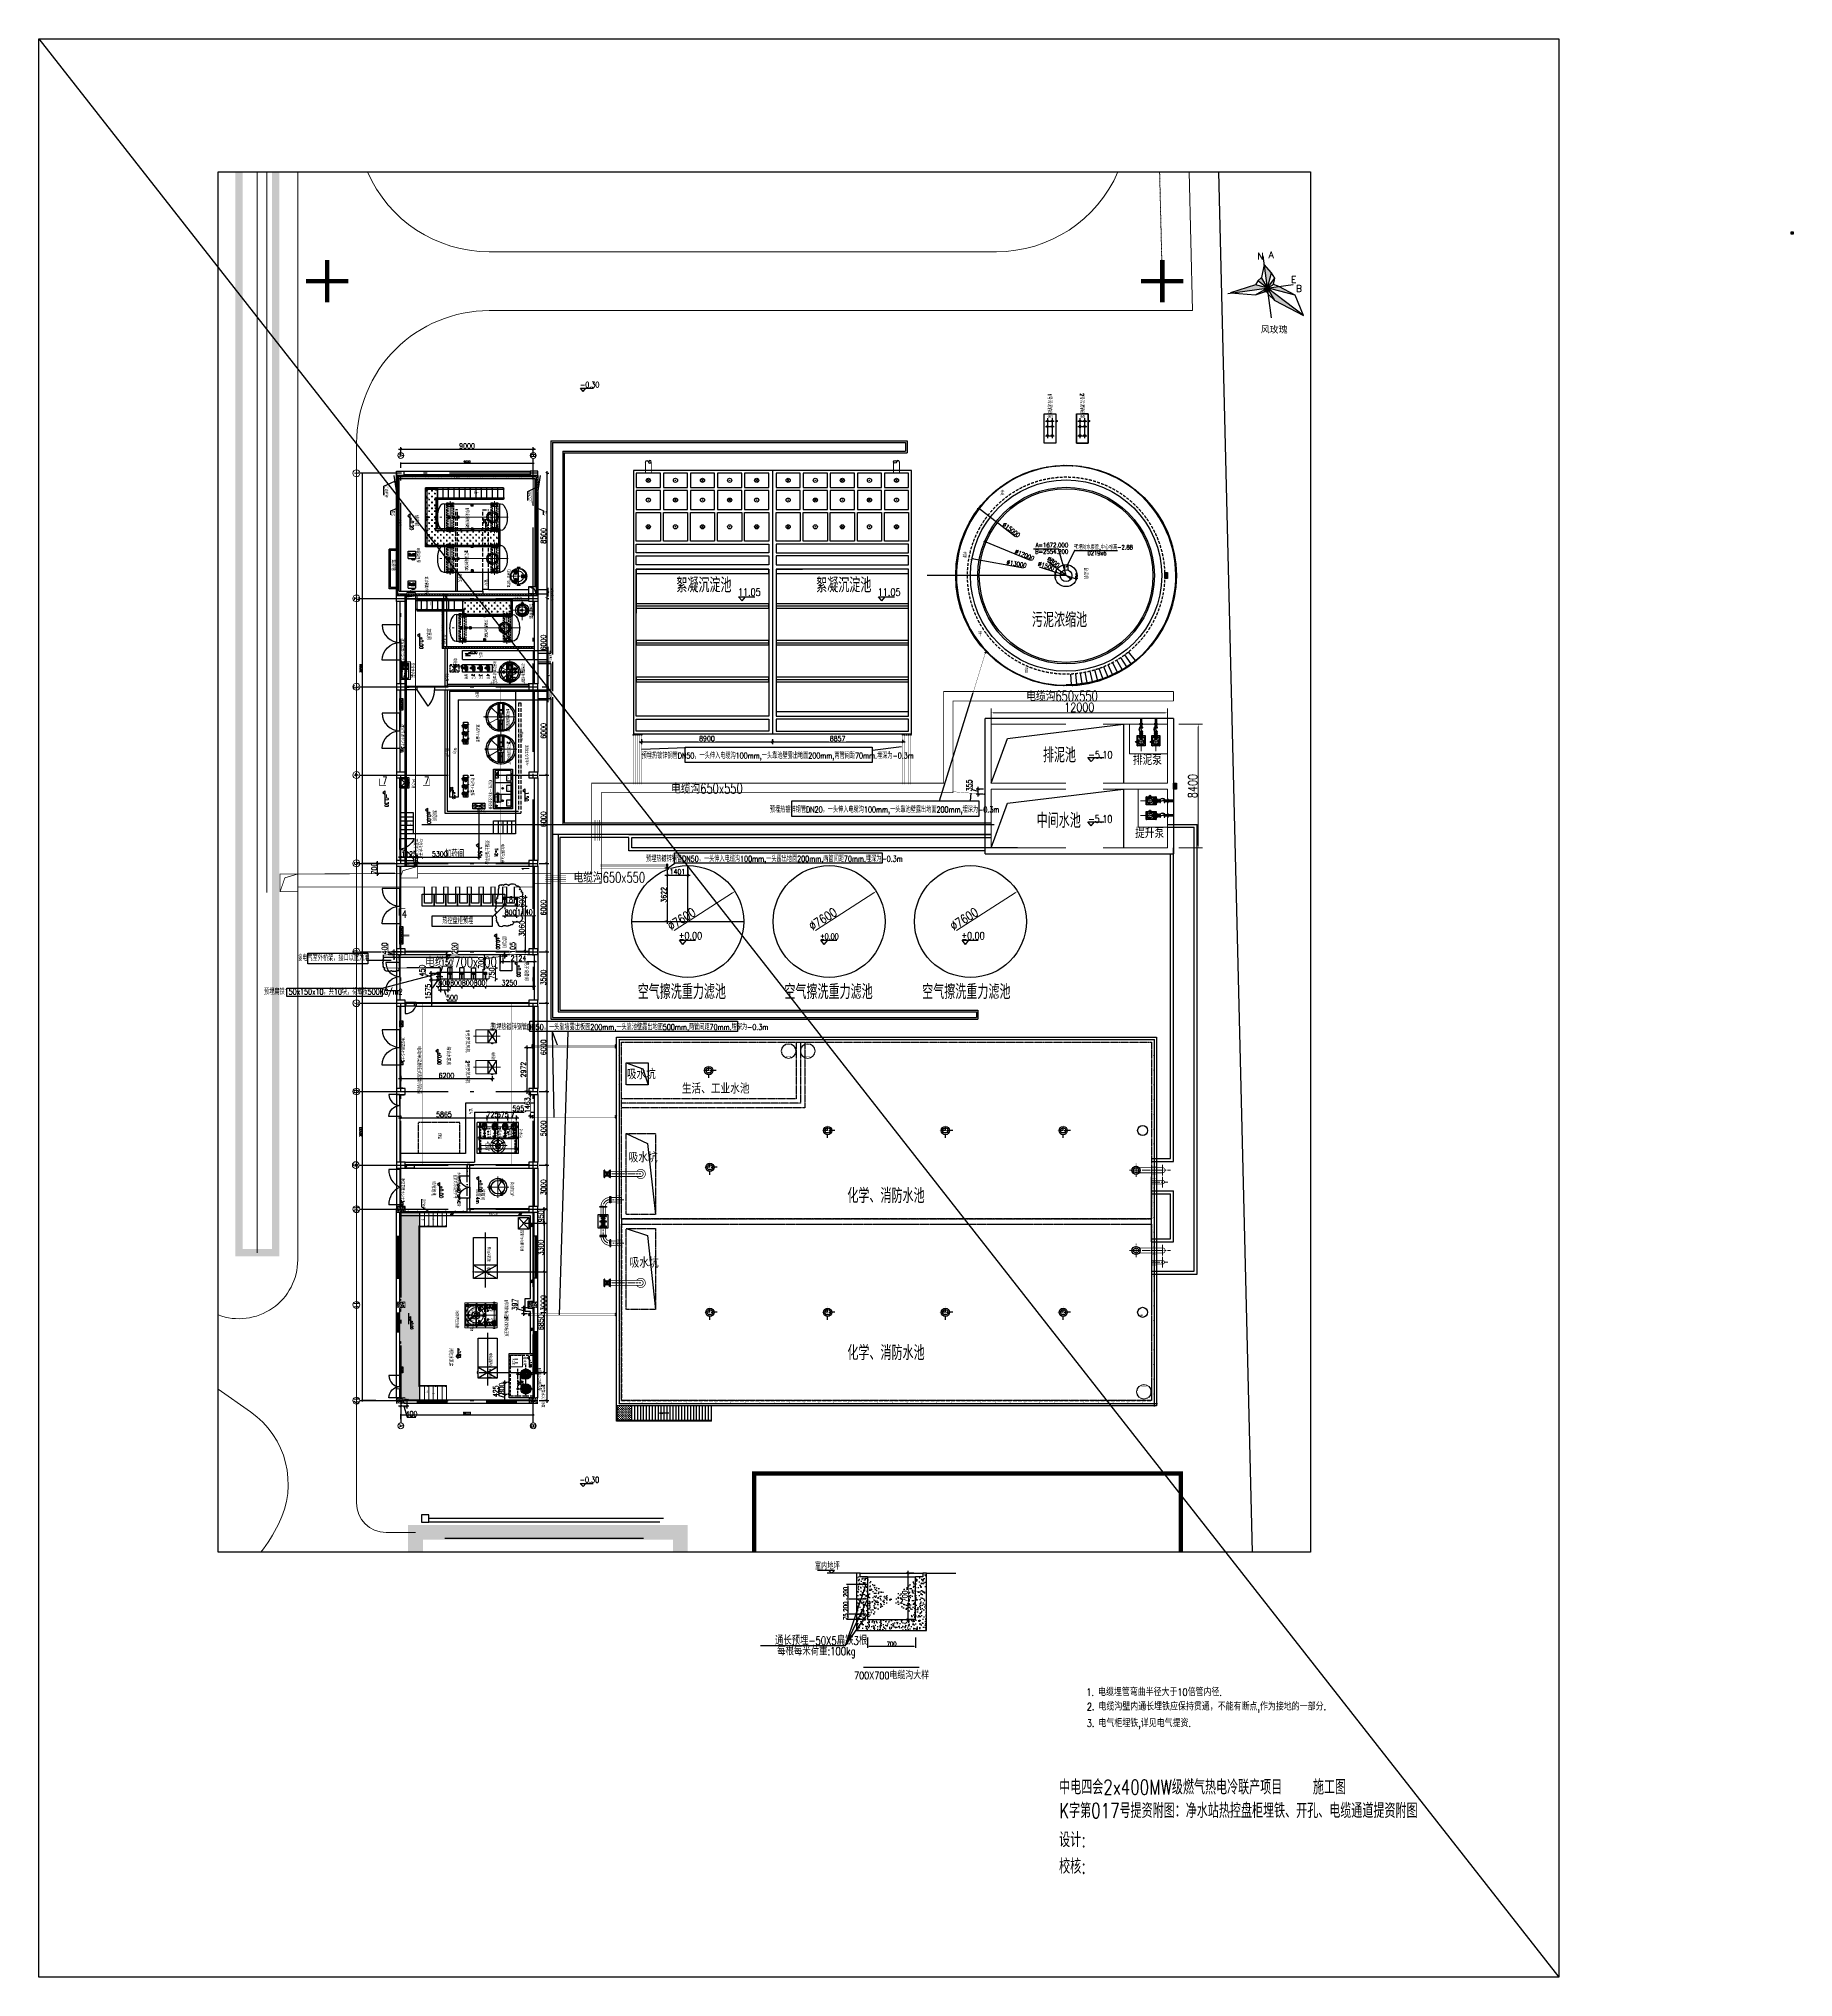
# Model space of a CAD drawing. Header units: millimetres. Extents: x -437359 to 106527, y -82378 to 117612.
# Drawn here: x -295753 to -176556, y -27272 to 104417 of the extents above; entities that cross this region are included whole.
import ezdxf
from ezdxf.enums import TextEntityAlignment as Align

# ---------------------------------------------------------------- set-up
doc = ezdxf.new("R2010")
doc.units = ezdxf.units.MM
for name, pattern in [('4 点画线', [9.36, 6.24, -1.43, 0.26, -1.43]), ('ACAD_ISO02W100', [15, 12, -3]), ('ACAD_ISO04W100', [30, 24, -3, 0, -3]), ('ACAD_ISO05W100', [33, 24, -3, 0, -3, 0, -3]), ('ACAD_ISO10W100', [18.5, 12, -3, 0.5, -3]), ('BORDER', [1.75, 0.5, -0.25, 0.5, -0.25, 0, -0.25]), ('CENTER', [50.8, 31.75, -6.35, 6.35, -6.35]), ('CENTER2', [28.575, 19.05, -3.175, 3.175, -3.175]), ('CENTERX2', [4, 2.5, -0.5, 0.5, -0.5]), ('DASH', [0.35, 0.25, -0.1]), ('DASHDOT', [1, 0.5, -0.25, 0, -0.25]), ('DASHDOTX2', [2, 1, -0.5, 0, -0.5]), ('DASHED', [0.75, 0.5, -0.25]), ('DASHED2', [0.375, 0.25, -0.125]), ('DASHEDX2', [38.1, 25.4, -12.7]), ('EB_DASHDOT', [39, 30, -3, 3, -3]), ('F', [0.75, 0.5, -0.25]), ('HIDDEN', [9.525, 6.35, -3.175])]:
    doc.linetypes.add(name, pattern=pattern)
doc.layers.get('0').update_dxf_attribs({"color": 8})
doc.layers.get('Defpoints').update_dxf_attribs({"color": 8})
for name, color, linetype in [('-gps-dim', 8, 'Continuous'), ('01', 8, 'Continuous'), ('06 粗点画线', 8, '4 点画线'), ('1', 8, 'Continuous'), ('1---冷却塔', 8, 'Continuous'), ('1--构筑物', 8, 'Continuous'), ('11', 8, 'Continuous'), ('1轮廓实线层', 8, 'Continuous'), ('2', 8, 'Continuous'), ('2细线层', 8, 'Continuous'), ('3', 8, 'Continuous'), ('4', 8, 'DASHED2'), ('5', 8, 'Continuous'), ('5剖面线层', 8, 'Continuous'), ('8', 8, 'Continuous'), ('AXIS', 8, 'CENTER'), ('bg', 8, 'Continuous'), ('CENTER', 8, 'CENTER'), ('col', 8, 'Continuous'), ('DIM-1', 8, 'Continuous'), ('DIM_SYMB', 8, 'Continuous'), ('EQUIPMENT', 8, 'Continuous'), ('KKS', 8, 'Continuous'), ('LVTRY', 8, 'Continuous'), ('NEW', 8, 'Continuous'), ('n道路竖向', 8, 'Continuous'), ('WP', 8, 'Continuous'), ('x标注', 8, 'Continuous'), ('Z-本期建构筑物', 8, 'Continuous'), ('Z-编号', 8, 'Continuous'), ('ZXX', 8, 'CENTER'), ('刮泥机', 8, 'Continuous'), ('回用水池提升泵进出水管', 8, 'Continuous'), ('图层1', 8, 'Continuous'), ('图层2', 8, 'ACAD_ISO10W100'), ('图框', 8, 'Continuous'), ('埋铁提资', 8, 'Continuous'), ('墙', 8, 'Continuous'), ('外框', 8, 'Continuous'), ('套管', 8, 'Continuous'), ('标注', 8, 'Continuous'), ('标高', 8, 'Continuous'), ('栏杆', 8, 'Continuous'), ('栏杆平台', 8, 'Continuous'), ('桥架标注', 8, 'Continuous'), ('水池构筑物', 8, 'Continuous'), ('水管', 8, 'Continuous'), ('法兰', 8, 'Continuous'), ('生活水', 8, 'BORDER'), ('生活水管道', 8, 'Continuous'), ('电气1', 8, 'Continuous'), ('电气尺寸标注', 8, 'Continuous'), ('电气标注', 8, 'Continuous'), ('电缆敷设', 8, 'DASH'), ('管道标注', 8, 'Continuous'), ('细实线', 8, 'Continuous'), ('设备', 8, 'Continuous'), ('设备、管道、管件及阀门', 8, 'Continuous'), ('阀门、管件', 8, 'Continuous'), ('阀门、设备', 8, 'Continuous'), ('预埋件', 8, 'Continuous')]:
    doc.layers.add(name, color=color, linetype=linetype)
for name, color, linetype, lineweight in [('CAXA1', 8, 'EB_DASHDOT', 25), ('ROAD-CENT', 8, 'CENTER', 0), ('road_mr', 8, 'Continuous', 0), ('Road_s标高', 8, 'Continuous', 0), ('Z-综合管架', 8, 'Continuous', 0), ('中心线', 8, 'ACAD_ISO10W100', 5), ('土建', 8, 'Continuous', 20), ('尺寸标注', 8, 'Continuous', 18), ('建构筑物', 8, 'Continuous', 18), ('最粗线', 8, 'Continuous', 200), ('标注说明', 8, 'Continuous', 13), ('电缆通道', 8, 'Continuous', 30)]:
    doc.layers.add(name, color=color, linetype=linetype, lineweight=lineweight)
doc.styles.add('1', font='geditxt.shx', dxfattribs={"width": 0.75, "bigfont": 'hzfs_1.shx'})
doc.styles.add('GEDITXT', font='geditxt.shx', dxfattribs={"width": 0.72, "height": 400, "bigfont": 'hzfs_1.shx'})
doc.styles.add('geditxt1', font='geditxt.shx', dxfattribs={"width": 0.65, "bigfont": 'hzfs_1.shx'})
doc.styles.add('HT', font='geditxt.shx', dxfattribs={"bigfont": 'hzfs_1.shx'})
doc.styles.add('HZ', font='geditxt.shx', dxfattribs={"width": 0.8, "bigfont": 'hzfs_1.shx'})
doc.styles.add('HZTXT', font='geditxt.shx', dxfattribs={"width": 0.7, "bigfont": 'hzfs_1.shx'})
doc.styles.add('HZXT', font='geditxt.shx', dxfattribs={"width": 0.72, "bigfont": 'hzfs_1.shx'})
doc.styles.add('ROMANT', font='geditxt.shx', dxfattribs={"width": 0.75, "height": 300, "bigfont": 'hzfs_1.shx'})
doc.styles.get("Standard").update_dxf_attribs({"font": 'geditxt.shx', "bigfont": 'hzfs_1.shx'})
doc.styles.add('STYLE1', font='geditxt.shx', dxfattribs={"width": 0.7, "bigfont": 'hzfs_1.shx'})
doc.styles.add('WS', font='geditxt.shx', dxfattribs={"width": 0.75, "bigfont": 'hzfs_1.shx'})
doc.styles.add('统一字体', font='geditxt.shx', dxfattribs={"width": 0.75, "bigfont": 'hzfs_1.shx'})
doc.styles.add('黑体', font='geditxt.shx', dxfattribs={"bigfont": 'hzfs_1.shx'})
doc.linetypes.add('10421', pattern='A,2,[150,AcadEref.ttf,S=1,R=0,X=0,Y=1],1e-11', length=2)
doc.linetypes.add('WALL', pattern='A,1,-1e-06,["■",HT,S=0.15,R=0,X=0,Y=-0.16],-1e-06', length=1.000002)
doc.linetypes.add('ZIGZAG', pattern='A,0.00254,-5.08,[131,ltypeshp.shx,S=5.08,R=0,X=-5.08,Y=0],-10.16,[131,ltypeshp.shx,S=5.08,R=180,X=5.08,Y=0],-5.08', length=20.32254)
doc.dimstyles.new('DIM50', dxfattribs={"dimscale": 50, "dimtxt": 3, "dimasz": 1.5, "dimexe": 1, "dimexo": 1, "dimgap": 0.5, "dimtad": 1, "dimdec": 0, "dimzin": 12, "dimdsep": 46, "dimtxsty": 'HZ', "dimblk": 'ARCHTICK', "dimcen": 0, "dimdle": 1, "dimclrd": 256, "dimclre": 256, "dimclrt": 256, "dimadec": 0, "dimazin": 0, "dimtfac": 0.875, "dimtdec": 0, "dimtix": 1, "dimtmove": 2, "dimatfit": 3, "dimfxl": 0, "dimtolj": 1, "dimtzin": 12, "dimarcsym": 0})
doc.dimstyles.new('ISO-25$3', dxfattribs={"dimscale": 25, "dimtxt": 3, "dimasz": 3, "dimexe": 1.1, "dimexo": 0.625, "dimtad": 0, "dimdsep": 46, "dimtxsty": 'HZ', "dimblk": 'ARCHTICK', "dimcen": 2.5, "dimdle": 1, "dimclrd": 256, "dimclre": 256, "dimadec": 0, "dimazin": 0, "dimtfac": 1, "dimtmove": 2, "dimatfit": 3, "dimldrblk": 'ARCHTICK', "dimfxl": 0, "dimarcsym": 0})
doc.dimstyles.new('ISO-50', dxfattribs={"dimscale": 50, "dimtxt": 3.5, "dimasz": 2, "dimexe": 1, "dimexo": 1, "dimgap": 0.5, "dimtad": 1, "dimdec": 0, "dimtxsty": 'HZ', "dimblk": 'ARCHTICK', "dimcen": 2.5, "dimdle": 1, "dimclrd": 256, "dimclre": 256, "dimadec": 0, "dimazin": 0, "dimtfac": 1, "dimtdec": 0, "dimtmove": 1, "dimatfit": 3, "dimldrblk": 'ARCHTICK', "dimfxl": 0, "dimarcsym": 0})
doc.dimstyles.new('LXM50', dxfattribs={"dimscale": 0.5, "dimtxt": 350, "dimasz": 180, "dimexe": 200, "dimexo": 250, "dimgap": 15, "dimtad": 1, "dimdec": 0, "dimzin": 0, "dimdsep": 46, "dimtxsty": 'HZ', "dimcen": 0.15, "dimclrd": 256, "dimclre": 256, "dimclrt": 256, "dimadec": 0, "dimazin": 0, "dimtfac": 1, "dimtdec": 0, "dimtix": 1, "dimtmove": 2, "dimatfit": 2, "dimfxl": 0, "dimtolj": 1, "dimtzin": 0, "dimarcsym": 0})
doc.dimstyles.new('yk1.50', dxfattribs={"dimtxt": 350, "dimasz": 150, "dimexe": 150, "dimexo": 100, "dimgap": 50, "dimtad": 1, "dimdec": 0, "dimdsep": 46, "dimtxsty": 'HZ', "dimblk": 'ARCHTICK', "dimcen": 2.5, "dimdle": 150, "dimclrd": 256, "dimclre": 256, "dimclrt": 256, "dimadec": 0, "dimazin": 0, "dimtfac": 1, "dimtdec": 0, "dimtmove": 1, "dimatfit": 3, "dimfxl": 0, "dimlwd": -1, "dimlwe": -1, "dimarcsym": 0})
pattern_1 = [(45, (-407627.94, 580600.06), (-88.388348, 88.388348), [])]
pattern_2 = [(315, (-94364.663, 358923.43), (16.8379802, 16.8379802), [])]

# ---------------------------------------------------------------- blocks, each defined once
blk = doc.blocks.new('DLZXBG')
at = {"layer": 'Road_s标高', "const_width": 0.3}
for points in [[(0, -1.44), (0, 1.44)], [(-1.44, 0), (1.44, 0)]]:
    blk.add_lwpolyline(points, dxfattribs=at)
blk = doc.blocks.new('xlcdc')
for points in [[(591888, -242370, 1), (591853, -242370, 1)], [(595568, -242370, 1), (595533, -242370, 1)], [(601388, -242370, 1), (601353, -242370, 1)], [(605068, -242370, 1), (605033, -242370, 1)], [(590048, -243710, 1), (590013, -243710, 1)], [(593728, -243710, 1), (593693, -243710, 1)], [(597408, -243710, 1), (597373, -243710, 1)], [(599548, -243710, 1), (599513, -243710, 1)], [(603228, -243710, 1), (603193, -243710, 1)], [(606908, -243710, 1), (606873, -243710, 1)], [(591888, -245525, 1), (591853, -245525, 1)], [(595568, -245525, 1), (595533, -245525, 1)], [(601388, -245525, 1), (601353, -245525, 1)], [(605068, -245525, 1), (605033, -245525, 1)]]:
    blk.add_hatch(color=256).paths.add_polyline_path(points)
for p, q in [((589932, -242469), (590129, -242271)), ((590129, -242469), (589932, -242271)), ((593612, -242469), (593809, -242271)), ((593809, -242469), (593612, -242271)), ((597292, -242469), (597489, -242271)), ((597489, -242469), (597292, -242271)), ((599629, -242469), (599432, -242271)), ((599432, -242469), (599629, -242271)), ((603309, -242469), (603112, -242271)), ((603112, -242469), (603309, -242271)), ((606989, -242469), (606792, -242271)), ((606792, -242469), (606989, -242271)), ((591772, -243809), (591969, -243611)), ((591969, -243809), (591772, -243611)), ((595452, -243809), (595649, -243611)), ((595649, -243809), (595452, -243611)), ((601469, -243809), (601272, -243611)), ((601272, -243809), (601469, -243611)), ((605149, -243809), (604952, -243611)), ((604952, -243809), (605149, -243611)), ((589932, -245624), (590129, -245426)), ((590129, -245624), (589932, -245426)), ((593612, -245624), (593809, -245426)), ((593809, -245624), (593612, -245426)), ((597292, -245624), (597489, -245426)), ((597489, -245624), (597292, -245426)), ((599629, -245624), (599432, -245426)), ((599432, -245624), (599629, -245426)), ((603309, -245624), (603112, -245426)), ((603112, -245624), (603309, -245426)), ((606989, -245624), (606792, -245426)), ((606792, -245624), (606989, -245426)), ((589210, -248400), (589210, -251400)), ((598710, -248400), (600510, -248400)), ((598710, -248400), (598710, -250400)), ((598710, -248400), (598710, -249400))]:
    blk.add_line(p, q)
for points in [[(607910, -241690), (589010, -241690), (589010, -259600), (607910, -259600)], [(590850, -241890), (589210, -241890), (589210, -242850), (590850, -242850)], [(592690, -241890), (591050, -241890), (591050, -242850), (592690, -242850)], [(594530, -241890), (592890, -241890), (592890, -242850), (594530, -242850)], [(596370, -241890), (594730, -241890), (594730, -242850), (596370, -242850)], [(598210, -241890), (596570, -241890), (596570, -242850), (598210, -242850)], [(600350, -241890), (598710, -241890), (598710, -242850), (600350, -242850)], [(602190, -241890), (600550, -241890), (600550, -242850), (602190, -242850)], [(604030, -241890), (602390, -241890), (602390, -242850), (604030, -242850)], [(605870, -241890), (604230, -241890), (604230, -242850), (605870, -242850)], [(607710, -241890), (606070, -241890), (606070, -242850), (607710, -242850)], [(590850, -243050), (589210, -243050), (589210, -244350), (590850, -244350)], [(592690, -243050), (591050, -243050), (591050, -244350), (592690, -244350)], [(594530, -243050), (592890, -243050), (592890, -244350), (594530, -244350)], [(596370, -243050), (594730, -243050), (594730, -244350), (596370, -244350)], [(598210, -243050), (596570, -243050), (596570, -244350), (598210, -244350)], [(600350, -243050), (598710, -243050), (598710, -244350), (600350, -244350)], [(602190, -243050), (600550, -243050), (600550, -244350), (602190, -244350)], [(604030, -243050), (602390, -243050), (602390, -244350), (604030, -244350)], [(605870, -243050), (604230, -243050), (604230, -244350), (605870, -244350)], [(607710, -243050), (606070, -243050), (606070, -244350), (607710, -244350)], [(589210, -244550), (590850, -244550), (590850, -246500), (589210, -246500)], [(591050, -244550), (592690, -244550), (592690, -246500), (591050, -246500)], [(592890, -244550), (594530, -244550), (594530, -246500), (592890, -246500)], [(594730, -244550), (596370, -244550), (596370, -246500), (594730, -246500)], [(596570, -244550), (598210, -244550), (598210, -246500), (596570, -246500)], [(598710, -244550), (600350, -244550), (600350, -246500), (598710, -246500)], [(600550, -244550), (602190, -244550), (602190, -246500), (600550, -246500)], [(602390, -244550), (604030, -244550), (604030, -246500), (602390, -246500)], [(604230, -244550), (605870, -244550), (605870, -246500), (604230, -246500)], [(606070, -244550), (607710, -244550), (607710, -246500), (606070, -246500)], [(589210, -246700), (598210, -246700), (598210, -247300), (589210, -247300)], [(589210, -247500), (598210, -247500), (598210, -248100), (589210, -248100)], [(607710, -246700), (598710, -246700), (598710, -247300), (607710, -247300)], [(607710, -247500), (598710, -247500), (598710, -248100), (607710, -248100)], [(589210, -248400), (598210, -248400), (598210, -258400), (589210, -258400)], [(598210, -248400), (589210, -248400), (589210, -248700), (598210, -248700)], [(607710, -248400), (598710, -248400), (598710, -258400), (607710, -258400)], [(607710, -248400), (598710, -248400), (598710, -248700), (607710, -248700)], [(598210, -250750), (589210, -250750), (589210, -251050), (598210, -251050)], [(607710, -250750), (598710, -250750), (598710, -251050), (607710, -251050)], [(598210, -253250), (589210, -253250), (589210, -253550), (598210, -253550)], [(607710, -253250), (598710, -253250), (598710, -253550), (607710, -253550)], [(598210, -255750), (589210, -255750), (589210, -256050), (598210, -256050)], [(607710, -255750), (598710, -255750), (598710, -256050), (607710, -256050)], [(607710, -258100), (598710, -258100), (598710, -258400), (607710, -258400)], [(589210, -258600), (598210, -258600), (598210, -259400), (589210, -259400)], [(607710, -258600), (598710, -258600), (598710, -259400), (607710, -259400)]]:
    blk.add_lwpolyline(points, close=True)
at = {"const_width": 60}
for points in [[(589830, -241890), (589830, -241122)], [(590230, -241890), (590230, -241122)], [(606690, -241890), (606690, -241122)], [(607090, -241890), (607090, -241122)]]:
    blk.add_lwpolyline(points, dxfattribs=at)
for centre, radius in [((590030, -242370), 140), ((591870, -242370), 140), ((593710, -242370), 140), ((595550, -242370), 140), ((597390, -242370), 140), ((599530, -242370), 140), ((601370, -242370), 140), ((603210, -242370), 140), ((605050, -242370), 140), ((606890, -242370), 140), ((590030, -243710), 140), ((591870, -243710), 140), ((591870, -242370), 17.6), ((593710, -243710), 140), ((595550, -243710), 140), ((595550, -242370), 17.6), ((597390, -243710), 140), ((599530, -243710), 140), ((601370, -243710), 140), ((601370, -242370), 17.6), ((603210, -243710), 140), ((605050, -243710), 140), ((605050, -242370), 17.6), ((606890, -243710), 140), ((590030, -243710), 17.6), ((593710, -243710), 17.6), ((597390, -243710), 17.6), ((599530, -243710), 17.6), ((603210, -243710), 17.6), ((606890, -243710), 17.6), ((590030, -245525), 140), ((591870, -245525), 140), ((591870, -245525), 17.6), ((593710, -245525), 140), ((595550, -245525), 140), ((595550, -245525), 17.6), ((597390, -245525), 140), ((599530, -245525), 140), ((601370, -245525), 140), ((601370, -245525), 17.6), ((603210, -245525), 140), ((605050, -245525), 140), ((605050, -245525), 17.6), ((606890, -245525), 140)]:
    blk.add_circle(centre, radius)
for points in [[(589830, -241128), (589934, -241017), (590030, -241122), (590119, -241195), (590230, -241122), (590139, -241016), (590030, -241122)], [(607090, -241128), (606987, -241017), (606890, -241122), (606802, -241195), (606690, -241122), (606782, -241016), (606890, -241122)]]:
    blk.add_spline(points, degree=3)
at = {"layer": 'DIM-1', "color": 1, "linetype": 'CENTER', "const_width": 1}
for points in [[(590030, -241890), (590030, -240772)], [(606890, -241890), (606890, -240772)]]:
    blk.add_lwpolyline(points, dxfattribs=at)
at = {"layer": 'ZXX'}
for p, q in [((598460, -241690), (598460, -259600)), ((589210, -250900), (598210, -250900)), ((598710, -250900), (607710, -250900)), ((589210, -253400), (598210, -253400)), ((598710, -253400), (607710, -253400)), ((589210, -255900), (598210, -255900)), ((598710, -255900), (607710, -255900))]:
    blk.add_line(p, q, dxfattribs=at)
blk = doc.blocks.new('A$C3E227F65')
for points in [[(0, 12350), (0, 25050), (36700, 25050), (36700, 12350)], [(36700, 12700), (36700, 0), (0, 0), (0, 12700)]]:
    blk.add_lwpolyline(points)
at = {"layer": '1---冷却塔', "linetype": 'ACAD_ISO05W100', "lineweight": -2, "ltscale": 0.05}
for points in [[(350, 24700), (36350, 24700), (36350, 12700), (350, 12700)], [(350, 12350), (36350, 12350), (36350, 350), (350, 350)]]:
    blk.add_lwpolyline(points, close=True, dxfattribs=at)
for points in [[(12200, 24700), (12200, 20850), (350, 20850), (350, 20850)], [(12500, 24700), (12500, 20550), (350, 20550)], [(12800, 24700), (12800, 20250), (350, 20250)], [(350, 12700), (36350, 12700)]]:
    blk.add_lwpolyline(points, dxfattribs=at)
blk = doc.blocks.new('DN350手动闸阀')
at = {"ltscale": 500}
for p, q in [((179789, 57553), (180166, 57232)), ((179789, 57232), (180166, 57553)), ((179789, 57393), (180166, 57393))]:
    blk.add_line(p, q, dxfattribs=at)
at = {"layer": '法兰', "ltscale": 500}
for p, q in [((179725, 57583), (179725, 57613)), ((179725, 57613), (180230, 57613)), ((179725, 57583), (179725, 57553)), ((180230, 57583), (179725, 57583)), ((180230, 57583), (179725, 57583)), ((179725, 57553), (180230, 57553)), ((179725, 57232), (180230, 57232)), ((179725, 57202), (179725, 57232)), ((179725, 57202), (179725, 57172)), ((180230, 57202), (179725, 57202)), ((180230, 57202), (179725, 57202)), ((179725, 57172), (180230, 57172)), ((180230, 57613), (180230, 57583)), ((180230, 57553), (180230, 57583)), ((180230, 57232), (180230, 57202)), ((180230, 57172), (180230, 57202))]:
    blk.add_line(p, q, dxfattribs=at)
blk = doc.blocks.new('qsc')
at = {"layer": '栏杆'}
h = blk.add_hatch(dxfattribs=at)
h.set_pattern_fill('CROSS', color=256, scale=300, angle=-90, style=0)
h.set_pattern_definition([(90, (389980.81, -795728.544), (75, 75), [37.5, -112.5]), (360, (389962.06, -795709.794), (75, -75), [37.5, -112.5])])
h.paths.add_polyline_path([(273915, 69237), (273915, 68237), (272915, 68237), (272915, 69237)])
h = blk.add_hatch(color=256, dxfattribs=at)
h.paths.add_polyline_path([(275791, 68737), (276013, 68737), (276013, 68707)])
h.paths.add_polyline_path([(276013, 68737), (275791, 68737), (276013, 68767)])
at = {"linetype": 'ByBlock'}
for p, q in [((310515, 86037), (310515, 95137)), ((310715, 85837), (310715, 95137)), ((312115, 78387), (312115, 95137)), ((312315, 78187), (312315, 95137)), ((309565, 86037), (310515, 86037)), ((309565, 85837), (310715, 85837)), ((309215, 80387), (309215, 84790)), ((309565, 83837), (310715, 83837)), ((309565, 83637), (310515, 83637)), ((310515, 80587), (310515, 83637)), ((310715, 80387), (310715, 83837)), ((309565, 80587), (310515, 80587)), ((309565, 80387), (310715, 80387)), ((309565, 78387), (312115, 78387)), ((309565, 78187), (312315, 78187))]:
    blk.add_line(p, q, dxfattribs=at)
for p, q in [((273515, 92537), (274654, 92138)), ((274654, 92138), (275015, 91037)), ((273515, 87737), (274981, 87061)), ((274981, 87061), (275515, 82237)), ((273515, 81287), (274981, 80799)), ((274981, 80799), (275515, 75787))]:
    blk.add_line(p, q)
at = {"layer": '1---冷却塔', "linetype": 'ACAD_ISO05W100', "lineweight": -2, "ltscale": 0.02}
blk.add_lwpolyline([(273515, 92537), (275015, 92537), (275015, 91037), (273515, 91037)], close=True, dxfattribs=at)
at = {"layer": '1---冷却塔', "linetype": 'ACAD_ISO05W100', "lineweight": -2, "ltscale": 0.05}
for points in [[(273515, 87737), (275515, 87737), (275515, 82237), (273515, 82237)], [(273515, 81287), (275515, 81287), (275515, 75787), (273515, 75787)]]:
    blk.add_lwpolyline(points, close=True, dxfattribs=at)
at = {"layer": '1--构筑物', "linetype": 'DASH', "ltscale": 1000}
for p, q in [((273215, 81587), (309215, 81587)), ((273215, 81587), (273215, 69587)), ((309215, 81587), (309215, 69587)), ((273215, 69587), (309215, 69587))]:
    blk.add_line(p, q, dxfattribs=at)
at = {"layer": '中心线', "linetype": 'CENTER2', "ltscale": 30}
for p, q in [((308165, 84789), (308165, 85685)), ((307730, 85237), (310510, 85237)), ((309215, 84437), (310334, 84437)), ((273369, 83237), (272474, 83237)), ((271965, 82728), (271965, 80744)), ((273374, 80287), (272474, 80287)), ((307730, 79787), (310510, 79787)), ((308165, 79339), (308165, 80235)), ((309215, 78987), (310334, 78987))]:
    blk.add_line(p, q, dxfattribs=at)
at = {"layer": '中心线', "linetype": 'CENTER2', "ltscale": 50}
for p, q in [((309965, 84893), (309965, 85611)), ((309965, 84078), (309965, 84796)), ((309965, 79443), (309965, 80161)), ((309965, 78628), (309965, 79346))]:
    blk.add_line(p, q, dxfattribs=at)
at = {"layer": '中心线', "linetype": 'ACAD_ISO10W100', "ltscale": 10}
for p, q in [((274515, 84987), (272022, 84987)), ((274515, 77587), (272022, 77587))]:
    blk.add_line(p, q, dxfattribs=at)
at = {"layer": '中心线', "linetype": 'CENTER2', "ltscale": 30}
for centre, start, end in [((272422, 82780), 90, 180), ((272422, 80744), 180, 270)]:
    blk.add_arc(centre, 457, start, end, dxfattribs=at)
at = {"layer": '土建', "const_width": 15}
for points in [[(284565, 93787, 1), (284565, 92887, 1)], [(285865, 93787, -1), (285865, 92887, -1)], [(308704, 70637, 1), (308704, 69737, 1)]]:
    blk.add_lwpolyline(points, format="xyb", close=True, dxfattribs=at)
for points in [[(284415, 92890), (284415, 92990), (284715, 92990), (284715, 92890)], [(285714, 92890), (285714, 92990), (286014, 92990), (286014, 92890)], [(308854, 70644), (308854, 70544), (308554, 70544), (308554, 70644)]]:
    blk.add_lwpolyline(points, dxfattribs=at)
at = {"layer": '土建'}
for centre in [(284565, 93337), (285865, 93337), (308704, 70187)]:
    blk.add_circle(centre, 500, dxfattribs=at)
at = {"layer": '栏杆'}
for p, q in [((273055, 94112), (273055, 69399)), ((273055, 94112), (309391, 94112)), ((309391, 94112), (309391, 69187)), ((272865, 68187), (272865, 69237)), ((272915, 68237), (272915, 69237)), ((273055, 69399), (309615, 69399)), ((273915, 68237), (273915, 69237)), ((273915, 68237), (273915, 69237)), ((274115, 68237), (274115, 69237)), ((274315, 68237), (274315, 69237)), ((274515, 68237), (274515, 69237)), ((274715, 68237), (274715, 69237)), ((274915, 68237), (274915, 69237)), ((275115, 68237), (275115, 69237)), ((275315, 68237), (275315, 69237)), ((275515, 68237), (275515, 69237)), ((275715, 68237), (275715, 69237)), ((275791, 68737), (276013, 68767)), ((276434, 68737), (275791, 68737)), ((275791, 68737), (276013, 68707)), ((275915, 68237), (275915, 69237)), ((276013, 68767), (276013, 68737)), ((276013, 68707), (276013, 68737)), ((276115, 68237), (276115, 69237)), ((276315, 68237), (276315, 69237)), ((276515, 68237), (276515, 69237)), ((276715, 68237), (276715, 69237)), ((276915, 68237), (276915, 69237)), ((277115, 68237), (277115, 69237)), ((277315, 68237), (277315, 69237)), ((277515, 68237), (277515, 69237)), ((277715, 68237), (277715, 69237)), ((277915, 68237), (277915, 69237)), ((278115, 68237), (278115, 69237)), ((278315, 68237), (278315, 69237)), ((278515, 68237), (278515, 69237)), ((278715, 68237), (278715, 69237)), ((278915, 68237), (278915, 69237)), ((279115, 68237), (279115, 69237)), ((279315, 68187), (279315, 69237)), ((279315, 68187), (272865, 68187)), ((279315, 68237), (272915, 68237))]:
    blk.add_line(p, q, dxfattribs=at)
at = {"layer": '栏杆', "const_width": 50}
for points in [[(273080, 94112, 1), (273030, 94112, 1)], [(273590, 94112, -1), (273640, 94112, -1)], [(274590, 94112, -1), (274640, 94112, -1)], [(275590, 94112, -1), (275640, 94112, -1)], [(276590, 94112, -1), (276640, 94112, -1)], [(277590, 94112, -1), (277640, 94112, -1)], [(278590, 94112, -1), (278640, 94112, -1)], [(279712, 94112, -1), (279762, 94112, -1)], [(280712, 94112, -1), (280762, 94112, -1)], [(281712, 94112, -1), (281762, 94112, -1)], [(282712, 94112, -1), (282762, 94112, -1)], [(283712, 94112, -1), (283762, 94112, -1)], [(284712, 94112, -1), (284762, 94112, -1)], [(285590, 94112, -1), (285640, 94112, -1)], [(286590, 94112, -1), (286640, 94112, -1)], [(287590, 94112, -1), (287640, 94112, -1)], [(288590, 94112, -1), (288640, 94112, -1)], [(289590, 94112, -1), (289640, 94112, -1)], [(290590, 94112, -1), (290640, 94112, -1)], [(291590, 94112, -1), (291640, 94112, -1)], [(292590, 94112, -1), (292640, 94112, -1)], [(293590, 94112, -1), (293640, 94112, -1)], [(294590, 94112, -1), (294640, 94112, -1)], [(295590, 94112, -1), (295640, 94112, -1)], [(296590, 94112, -1), (296640, 94112, -1)], [(297590, 94112, -1), (297640, 94112, -1)], [(298590, 94112, -1), (298640, 94112, -1)], [(299590, 94112, -1), (299640, 94112, -1)], [(300590, 94112, -1), (300640, 94112, -1)], [(301590, 94112, -1), (301640, 94112, -1)], [(302590, 94112, -1), (302640, 94112, -1)], [(303590, 94112, -1), (303640, 94112, -1)], [(304590, 94112, -1), (304640, 94112, -1)], [(305590, 94112, -1), (305640, 94112, -1)], [(306590, 94112, -1), (306640, 94112, -1)], [(307590, 94112, -1), (307640, 94112, -1)], [(308590, 94112, -1), (308640, 94112, -1)], [(309366, 94112, -1), (309416, 94112, -1)], [(273080, 93037, 1), (273030, 93037, 1)], [(309416, 93037, 1), (309366, 93037, 1)], [(273080, 92037, 1), (273030, 92037, 1)], [(273080, 91037, 1), (273030, 91037, 1)], [(309416, 92037, 1), (309366, 92037, 1)], [(309416, 91037, 1), (309366, 91037, 1)], [(273080, 90037, 1), (273030, 90037, 1)], [(309416, 90037, 1), (309366, 90037, 1)], [(273080, 89037, 1), (273030, 89037, 1)], [(309416, 89037, 1), (309366, 89037, 1)], [(273080, 88037, 1), (273030, 88037, 1)], [(273080, 87037, 1), (273030, 87037, 1)], [(309416, 88037, 1), (309366, 88037, 1)], [(309416, 87037, 1), (309366, 87037, 1)], [(273080, 86037, 1), (273030, 86037, 1)], [(309416, 86037, 1), (309366, 86037, 1)], [(273080, 85437, 1), (273030, 85437, 1)], [(273080, 84707, 1), (273030, 84707, 1)], [(309416, 85037, 1), (309366, 85037, 1)], [(309416, 85037, 1), (309366, 85037, 1)], [(273080, 84037, 1), (273030, 84037, 1)], [(273080, 83037, 1), (273030, 83037, 1)], [(309416, 84037, 1), (309366, 84037, 1)], [(309416, 83037, 1), (309366, 83037, 1)], [(273080, 82037, 1), (273030, 82037, 1)], [(273080, 82037, 1), (273030, 82037, 1)], [(309416, 82037, 1), (309366, 82037, 1)], [(309416, 82037, 1), (309366, 82037, 1)], [(273080, 81037, 1), (273030, 81037, 1)], [(273080, 80487, -1), (273030, 80487, -1)], [(309416, 81037, 1), (309366, 81037, 1)], [(273080, 80037, 1), (273030, 80037, 1)], [(273080, 79037, 1), (273030, 79037, 1)], [(273080, 79037, 1), (273030, 79037, 1)], [(309416, 80037, 1), (309366, 80037, 1)], [(309416, 79581, 1), (309366, 79581, 1)], [(309416, 79581, 1), (309366, 79581, 1)], [(309416, 79037, 1), (309366, 79037, 1)], [(309416, 79037, 1), (309366, 79037, 1)], [(273080, 78037, 1), (273030, 78037, 1)], [(309416, 78037, 1), (309366, 78037, 1)], [(273080, 77037, 1), (273030, 77037, 1)], [(309416, 77037, 1), (309366, 77037, 1)], [(273080, 76037, 1), (273030, 76037, 1)], [(273080, 76037, 1), (273030, 76037, 1)], [(273080, 75037, 1), (273030, 75037, 1)], [(309416, 76037, 1), (309366, 76037, 1)], [(309416, 76037, 1), (309366, 76037, 1)], [(309416, 75037, 1), (309366, 75037, 1)], [(273080, 74037, 1), (273030, 74037, 1)], [(309416, 74037, 1), (309366, 74037, 1)], [(273080, 73037, 1), (273030, 73037, 1)], [(273080, 73037, 1), (273030, 73037, 1)], [(309416, 73037, 1), (309366, 73037, 1)], [(309416, 73037, 1), (309366, 73037, 1)], [(273080, 72037, 1), (273030, 72037, 1)], [(309416, 72037, 1), (309366, 72037, 1)], [(273080, 71037, 1), (273030, 71037, 1)], [(273080, 70037, 1), (273030, 70037, 1)], [(273080, 70037, 1), (273030, 70037, 1)], [(309416, 71037, 1), (309366, 71037, 1)], [(309416, 70037, 1), (309366, 70037, 1)], [(309416, 70037, 1), (309366, 70037, 1)], [(273080, 69399, 1), (273030, 69399, 1)], [(273080, 69399, 1), (273030, 69399, 1)], [(273740, 69399, -1), (273790, 69399, -1)], [(274590, 69399, -1), (274640, 69399, -1)], [(275590, 69399, -1), (275640, 69399, -1)], [(276590, 69399, -1), (276640, 69399, -1)], [(277590, 69399, -1), (277640, 69399, -1)], [(278590, 69399, -1), (278640, 69399, -1)], [(279590, 69399, -1), (279640, 69399, -1)], [(280590, 69399, -1), (280640, 69399, -1)], [(281590, 69399, -1), (281640, 69399, -1)], [(282590, 69399, -1), (282640, 69399, -1)], [(283590, 69399, -1), (283640, 69399, -1)], [(284590, 69399, -1), (284640, 69399, -1)], [(285590, 69399, -1), (285640, 69399, -1)], [(286590, 69399, -1), (286640, 69399, -1)], [(287590, 69399, -1), (287640, 69399, -1)], [(288590, 69399, -1), (288640, 69399, -1)], [(289590, 69399, -1), (289640, 69399, -1)], [(290590, 69399, -1), (290640, 69399, -1)], [(291590, 69399, -1), (291640, 69399, -1)], [(292590, 69399, -1), (292640, 69399, -1)], [(293590, 69399, -1), (293640, 69399, -1)], [(294590, 69399, -1), (294640, 69399, -1)], [(295590, 69399, -1), (295640, 69399, -1)], [(296590, 69399, -1), (296640, 69399, -1)], [(297590, 69399, -1), (297640, 69399, -1)], [(298590, 69399, -1), (298640, 69399, -1)], [(299590, 69399, -1), (299640, 69399, -1)], [(300590, 69399, -1), (300640, 69399, -1)], [(301590, 69399, -1), (301640, 69399, -1)], [(302590, 69399, -1), (302640, 69399, -1)], [(303590, 69399, -1), (303640, 69399, -1)], [(304590, 69399, -1), (304640, 69399, -1)], [(305590, 69399, -1), (305640, 69399, -1)], [(306590, 69399, -1), (306640, 69399, -1)], [(307590, 69399, -1), (307640, 69399, -1)], [(308590, 69399, -1), (308640, 69399, -1)], [(309416, 69399, 1), (309366, 69399, 1)]]:
    blk.add_lwpolyline(points, format="xyb", close=True, dxfattribs=at)
at = {"layer": '水管'}
for p, q in [((309565, 85843), (309565, 83837)), ((309565, 85102), (309565, 84577)), ((272422, 83237), (272422, 83387)), ((272422, 83237), (272422, 83087)), ((271815, 82780), (272115, 82780)), ((271965, 82780), (271815, 82780)), ((271965, 82780), (272115, 82780)), ((273215, 81937), (273215, 81587)), ((271815, 80744), (272115, 80744)), ((271965, 80744), (271815, 80744)), ((271965, 80744), (272115, 80744)), ((272422, 80287), (272422, 80437)), ((272422, 80287), (272422, 80137)), ((272865, 80287), (272865, 80137)), ((309565, 79646), (309565, 79121))]:
    blk.add_line(p, q, dxfattribs=at)
for points, const_width in [([(272463, 85162), (274515, 85162)], 50), ([(272463, 84812), (274515, 84812)], 50), ([(309965, 85062), (308378, 85062)], 50), ([(309965, 85412), (308378, 85412)], 43.8), ([(309215, 84562), (309965, 84562)], 50), ([(309215, 84312), (309965, 84312)], 50), ([(272474, 83387), (273215, 83387)], 50), ([(272474, 83087), (273215, 83087)], 50), ([(273201, 83387), (273201, 83087)], 50), ([(271815, 82144), (271815, 82728)], 50), ([(272115, 82144), (272115, 82728)], 50), ([(271815, 80796), (271815, 81380)], 50), ([(272115, 80796), (272115, 81380)], 50), ([(272474, 80437), (273215, 80437)], 50), ([(273215, 80437), (273215, 80137)], 50), ([(272474, 80137), (273215, 80137)], 50), ([(309965, 79962), (308378, 79962)], 43.8), ([(309965, 79612), (308378, 79612)], 43.8), ([(309215, 79112), (309965, 79112)], 50), ([(272463, 77762), (274515, 77762)], 50), ([(309215, 78862), (309965, 78862)], 50), ([(272463, 77412), (274515, 77412)], 50), ([(308491, 75387), (308615, 75387)], 66.7)]:
    blk.add_lwpolyline(points, dxfattribs=dict(at, const_width=const_width))
for points, const_width in [([(274515, 84672, 1), (274515, 85302, 0.2504917), (274253, 85162, 0.2504917)], 43.8), ([(274253, 84812, 0.2504917), (274515, 84672)], 43.8), ([(274515, 85162, -0.4064049), (274685, 84987, -0.4066772), (274515, 84812, -1.7935158)], 50), ([(308165, 84961, 1), (308165, 85513, 1), (308165, 84961, 1)], 43.8), ([(310090, 84437, -0.4161617), (309964, 84312, -0.3566822)], 50), ([(309965, 84562, -0.4142136), (310090, 84437)], 50), ([(310140, 85237, -0.4161617), (309963, 85062, -0.3566822)], 43.8), ([(309965, 85412, -0.4142136), (310140, 85237)], 43.8), ([(271815, 82780, -0.4142136), (272422, 83387)], 50), ([(272115, 82780, -0.4142136), (272422, 83087)], 50), ([(271815, 80744, 0.4142136), (272422, 80137)], 50), ([(272115, 80744, 0.4142136), (272422, 80437)], 50), ([(308165, 79511, 1), (308165, 80063, 1), (308165, 79511, 1)], 43.8), ([(309965, 79112, -0.4142136), (310090, 78987)], 50), ([(310140, 79787, -0.4161617), (309963, 79612, -0.3566822)], 43.8), ([(309965, 79962, -0.4142136), (310140, 79787)], 43.8), ([(274515, 77272, 1), (274515, 77902, 0.2504917), (274253, 77762, 0.2504917)], 43.8), ([(274515, 77762, -0.4064049), (274685, 77587, -0.4066772), (274515, 77412, -1.7935158)], 50), ([(310090, 78987, -0.4161617), (309964, 78862, -0.3566822)], 50), ([(274253, 77412, 0.2504917), (274515, 77272)], 43.8)]:
    blk.add_lwpolyline(points, format="xyb", dxfattribs=dict(at, const_width=const_width))
for points in [[(272448, 83459), (272448, 83014), (272422, 83014), (272422, 83459)], [(272474, 83459), (272474, 83014), (272448, 83014), (272448, 83459)], [(271631, 82231), (272279, 82231), (272279, 81306), (271631, 81306)], [(272187, 82754), (271742, 82754), (271742, 82780), (272187, 82780)], [(272187, 82728), (271742, 82728), (271742, 82754), (272187, 82754)], [(271742, 82118), (272187, 82118), (272187, 82144), (271742, 82144)], [(271742, 81380), (272187, 81380), (272187, 81406), (271742, 81406)], [(272187, 80796), (271742, 80796), (271742, 80770), (272187, 80770)], [(272187, 80770), (271742, 80770), (271742, 80744), (272187, 80744)], [(272448, 80064), (272448, 80509), (272422, 80509), (272422, 80064)], [(272474, 80064), (272474, 80509), (272448, 80509), (272448, 80064)]]:
    blk.add_lwpolyline(points, close=True, dxfattribs=at)
for centre, radius in [((308615, 87937), 341), ((308165, 85237), 276), ((308165, 85237), 175), ((308165, 79787), 276), ((308165, 79787), 175), ((308615, 75587), 341)]:
    blk.add_circle(centre, radius, dxfattribs=at)
at = {"layer": '阀门、管件'}
for p, q in [((272115, 81940), (271814, 81940)), ((271815, 82092), (272115, 81788)), ((272115, 82092), (271815, 81788)), ((271815, 81736), (272115, 81432)), ((272115, 81736), (271815, 81432)), ((272115, 81584), (271814, 81584))]:
    blk.add_line(p, q, dxfattribs=at)
for points in [[(271742, 82092), (272187, 82092), (272187, 82118), (271742, 82118)], [(271742, 81762), (272187, 81762), (272187, 81788), (271742, 81788)], [(271742, 81736), (272187, 81736), (272187, 81762), (271742, 81762)], [(271742, 81406), (272187, 81406), (272187, 81432), (271742, 81432)]]:
    blk.add_lwpolyline(points, close=True, dxfattribs=at)
at = {"layer": '预埋件', "linetype": 'DASHDOT', "ltscale": 500}
for p, q in [((279140, 91512), (279140, 92511)), ((279639, 92012), (278640, 92012)), ((287215, 87437), (287215, 88436)), ((295215, 87437), (295215, 88436)), ((303215, 87437), (303215, 88436)), ((287714, 87937), (286715, 87937)), ((295714, 87937), (294715, 87937)), ((303714, 87937), (302715, 87937)), ((279215, 84937), (279215, 85936)), ((279714, 85437), (278715, 85437)), ((279714, 75587), (278715, 75587)), ((279215, 75087), (279215, 76086)), ((287714, 75587), (286715, 75587)), ((287215, 75087), (287215, 76086)), ((295714, 75587), (294715, 75587)), ((295215, 75087), (295215, 76086)), ((303714, 75587), (302715, 75587)), ((303215, 75087), (303215, 76086))]:
    blk.add_line(p, q, dxfattribs=at)
at = {"layer": '预埋件'}
for points, const_width in [([(309390, 85654), (309390, 85499)], 35), ([(309215, 85499), (309565, 85499)], 17.5), ([(309215, 84974), (309565, 84974)], 17.5), ([(309215, 84661), (309565, 84661)], 17.5), ([(309390, 84974), (309390, 84820)], 35), ([(309390, 84661), (309390, 84815)], 35), ([(272865, 83499), (273215, 83499)], 17.5), ([(272865, 82974), (273215, 82974)], 17.5), ([(273040, 83654), (273040, 83499)], 35), ([(273040, 82974), (273040, 82820)], 35), ([(309215, 84213), (309565, 84213)], 17.5), ([(309390, 84213), (309390, 84059)], 35), ([(272865, 80549), (273215, 80549)], 17.5), ([(273040, 80704), (273040, 80549)], 35), ([(272865, 80024), (273215, 80024)], 17.5), ([(273040, 80024), (273040, 79870)], 35), ([(309215, 80049), (309565, 80049)], 17.5), ([(309215, 79524), (309565, 79524)], 17.5), ([(309215, 79211), (309565, 79211)], 17.5), ([(309390, 80204), (309390, 80049)], 35), ([(309390, 79524), (309390, 79370)], 35), ([(309390, 79211), (309390, 79365)], 35), ([(309215, 78763), (309565, 78763)], 17.5), ([(309390, 78763), (309390, 78609)], 35)]:
    blk.add_lwpolyline(points, dxfattribs=dict(at, const_width=const_width))
for centre, radius in [((279140, 92012), 281), ((279140, 92012), 181), ((287215, 87937), 281), ((287215, 87937), 181), ((295215, 87937), 281), ((295215, 87937), 181), ((303215, 87937), 281), ((303215, 87937), 181), ((279215, 85437), 281), ((279215, 85437), 181), ((279215, 75587), 281), ((279215, 75587), 181), ((287215, 75587), 281), ((287215, 75587), 181), ((295215, 75587), 281), ((295215, 75587), 181), ((303215, 75587), 281), ((303215, 75587), 181)]:
    blk.add_circle(centre, radius, dxfattribs=at)
at = {"layer": '水池构筑物', "rotation": 90}
for p in [(329635, -94990), (329635, -102390)]:
    blk.add_blockref('DN350手动闸阀', p, dxfattribs=at)
at = {"layer": '水管'}
blk.add_blockref('A$C3E227F65', (272865, 69237), dxfattribs=at)
at = {"layer": '图层1', "linetype": 'ByBlock', "ltscale": 100, "style": 'HZXT', "width": 0.75}
for s, p in [('吸水坑', (273570, 91423)), ('生活、工业水池', (277311, 90444)), ('吸水坑', (273693, 85767)), ('吸水坑', (273763, 78618))]:
    blk.add_text(s, height=700, dxfattribs=at).set_placement(p)
blk = doc.blocks.new('*D78')
at = {"layer": 'Defpoints', "color": 0, "transparency": 16777216}
for p in [(-219058, 58624), (-231058, 56566), (-219058, 56566)]:
    blk.add_point(p, dxfattribs=at)
at = {"layer": '标注说明', "transparency": 16777216}
for p, q in [((-231058, 57316), (-231058, 58924)), ((-230878, 58624), (-219238, 58624)), ((-219058, 57316), (-219058, 58924))]:
    blk.add_line(p, q, dxfattribs=at)
for points in [[(-230878, 58654), (-230878, 58594), (-231058, 58624)], [(-219238, 58654), (-219238, 58594), (-219058, 58624)]]:
    blk.add_solid(points, dxfattribs=at)
at = {"layer": '标注说明', "transparency": 16777216, "insert": (-225058, 58999), "char_height": 600, "attachment_point": 5, "style": 'HZ'}
blk.add_mtext('12000', dxfattribs=at)
blk = doc.blocks.new('*D93')
at = {"layer": 'Defpoints', "color": 0, "transparency": 16777216}
for p in [(-219058, 57848), (-219058, 49448), (-216981, 49448)]:
    blk.add_point(p, dxfattribs=at)
at = {"layer": '标注说明', "transparency": 16777216}
for p, q in [((-218308, 57848), (-216681, 57848)), ((-216981, 57668), (-216981, 49628)), ((-218308, 49448), (-216681, 49448))]:
    blk.add_line(p, q, dxfattribs=at)
for points in [[(-217011, 57668), (-216951, 57668), (-216981, 57848)], [(-217011, 49628), (-216951, 49628), (-216981, 49448)]]:
    blk.add_solid(points, dxfattribs=at)
at = {"layer": '标注说明', "transparency": 16777216, "insert": (-217356, 53648), "char_height": 600, "attachment_point": 5, "rotation": 90, "style": 'HZ'}
blk.add_mtext('8400', dxfattribs=at)
blk = doc.blocks.new('*D94')
at = {"layer": 'Defpoints', "color": 0, "transparency": 16777216}
for p in [(-248459, 46500), (-254855, 42395)]:
    blk.add_point(p, dxfattribs=at)
at = {"layer": '标注说明', "transparency": 16777216}
blk.add_line((-252593, 43847), (-248611, 46403), dxfattribs=at)
blk.add_solid([(-248627, 46429), (-248595, 46378), (-248459, 46500)], dxfattribs=at)
at = {"layer": '标注说明', "transparency": 16777216, "insert": (-252086, 44618), "char_height": 600, "attachment_point": 5, "rotation": 32.69661, "style": 'HZ'}
blk.add_mtext('∅7600', dxfattribs=at)
blk = doc.blocks.new('*D95')
at = {"layer": 'Defpoints', "color": 0, "transparency": 16777216}
for p in [(-238859, 46500), (-245255, 42395)]:
    blk.add_point(p, dxfattribs=at)
at = {"layer": '标注说明', "transparency": 16777216}
blk.add_line((-242993, 43847), (-239011, 46403), dxfattribs=at)
blk.add_solid([(-239027, 46429), (-238995, 46378), (-238859, 46500)], dxfattribs=at)
at = {"layer": '标注说明', "transparency": 16777216, "insert": (-242486, 44618), "char_height": 600, "attachment_point": 5, "rotation": 32.69661, "style": 'HZ'}
blk.add_mtext('∅7600', dxfattribs=at)
blk = doc.blocks.new('*D96')
at = {"layer": 'Defpoints', "color": 0, "transparency": 16777216}
for p in [(-229259, 46500), (-235655, 42395)]:
    blk.add_point(p, dxfattribs=at)
at = {"layer": '标注说明', "transparency": 16777216}
blk.add_line((-233393, 43847), (-229411, 46403), dxfattribs=at)
blk.add_solid([(-229427, 46429), (-229395, 46378), (-229259, 46500)], dxfattribs=at)
at = {"layer": '标注说明', "transparency": 16777216, "insert": (-232886, 44618), "char_height": 600, "attachment_point": 5, "rotation": 32.69661, "style": 'HZ'}
blk.add_mtext('∅7600', dxfattribs=at)
blk = doc.blocks.new('_ArchTick')
at = {"color": 0, "linetype": 'ByBlock', "const_width": 0.4}
blk.add_lwpolyline([(-0.5, -0.5), (0.5, 0.5)], dxfattribs=at)
blk = doc.blocks.new('*D97')
at = {"layer": 'Defpoints', "color": 0, "transparency": 16777216}
for p in [(-272742, 48398), (-271457, 48398), (-271457, 47698)]:
    blk.add_point(p, dxfattribs=at)
at = {"layer": '电缆通道', "transparency": 16777216}
for p, q in [((-271557, 48398), (-272892, 48398)), ((-271557, 47698), (-272892, 47698)), ((-272742, 47548), (-272742, 48548))]:
    blk.add_line(p, q, dxfattribs=at)
at = {"layer": '电缆通道', "transparency": 16777216, "xscale": 150, "yscale": 150, "zscale": 150}
for p, rotation in [((-272742, 48398), 90), ((-272742, 47698), 270)]:
    blk.add_blockref('_ArchTick', p, dxfattribs=dict(at, rotation=rotation))
at = {"layer": '电缆通道', "transparency": 16777216, "insert": (-272967, 48048), "char_height": 350, "attachment_point": 5, "rotation": 90, "style": 'HZ'}
blk.add_mtext('700', dxfattribs=at)
blk = doc.blocks.new('LS')
at = {"color": 0, "linetype": 'DASHED', "ltscale": 20, "const_width": 1.92}
for points in [[(21420, 17257), (21399, 17261), (21402, 17270), (21474, 17264), (21474, 17243)], [(21420, 17228), (21399, 17225), (21402, 17216), (21474, 17221), (21474, 17243)]]:
    blk.add_lwpolyline(points, dxfattribs=at)
blk = doc.blocks.new('*D79')
at = {"layer": 'Defpoints', "color": 0, "transparency": 16777216}
for p in [(-239441, -4061), (-236191, -4061), (-236191, -4784)]:
    blk.add_point(p, dxfattribs=at)
at = {"layer": '标注', "lineweight": -2, "transparency": 16777216}
for p, q in [((-239441, -4186), (-239441, -4884)), ((-239351, -4784), (-236281, -4784)), ((-236191, -4186), (-236191, -4884))]:
    blk.add_line(p, q, dxfattribs=at)
at = {"layer": '标注', "transparency": 16777216}
for points in [[(-239351, -4769), (-239351, -4799), (-239441, -4784)], [(-236281, -4769), (-236281, -4799), (-236191, -4784)]]:
    blk.add_solid(points, dxfattribs=at)
at = {"layer": '标注', "transparency": 16777216, "insert": (-237816, -4626), "char_height": 300, "attachment_point": 5, "style": 'HZ'}
blk.add_mtext('\\A1;700', dxfattribs=at)
blk = doc.blocks.new('*D80')
at = {"layer": 'Defpoints', "color": 0, "transparency": 16777216}
for p in [(-240779, -2598), (-239441, -1598), (-239441, -2598)]:
    blk.add_point(p, dxfattribs=at)
at = {"layer": '标注', "lineweight": -2, "transparency": 16777216}
for p, q in [((-239566, -1598), (-240879, -1598)), ((-239566, -2598), (-240879, -2598)), ((-240779, -1688), (-240779, -2508))]:
    blk.add_line(p, q, dxfattribs=at)
at = {"layer": '标注', "transparency": 16777216}
for points in [[(-240794, -1688), (-240764, -1688), (-240779, -1598)], [(-240794, -2508), (-240764, -2508), (-240779, -2598)]]:
    blk.add_solid(points, dxfattribs=at)
at = {"layer": '标注', "transparency": 16777216, "insert": (-240936, -2098), "char_height": 300, "attachment_point": 5, "rotation": 90, "style": 'HZ'}
blk.add_mtext('\\A1;200', dxfattribs=at)
blk = doc.blocks.new('*D81')
at = {"layer": 'Defpoints', "color": 0, "transparency": 16777216}
for p in [(-239441, -2598), (-240779, -2973), (-239441, -2973)]:
    blk.add_point(p, dxfattribs=at)
at = {"layer": '标注', "lineweight": -2, "transparency": 16777216}
for p, q in [((-239566, -2598), (-240879, -2598)), ((-239566, -2973), (-240879, -2973)), ((-240779, -2688), (-240779, -2883))]:
    blk.add_line(p, q, dxfattribs=at)
at = {"layer": '标注', "transparency": 16777216}
for points in [[(-240794, -2688), (-240764, -2688), (-240779, -2598)], [(-240794, -2883), (-240764, -2883), (-240779, -2973)]]:
    blk.add_solid(points, dxfattribs=at)
at = {"layer": '标注', "transparency": 16777216, "insert": (-240936, -2785), "char_height": 300, "attachment_point": 5, "rotation": 90, "style": 'HZ'}
blk.add_mtext('\\A1;75', dxfattribs=at)
blk = doc.blocks.new('*D82')
at = {"layer": 'Defpoints', "color": 0, "transparency": 16777216}
for p in [(-262157, 76531), (-271157, 76089), (-262157, 76089)]:
    blk.add_point(p, dxfattribs=at)
at = {"layer": '电缆通道', "transparency": 16777216}
for p, q in [((-271307, 76531), (-262007, 76531)), ((-271157, 76189), (-271157, 76681)), ((-262157, 76189), (-262157, 76681))]:
    blk.add_line(p, q, dxfattribs=at)
at = {"layer": '电缆通道', "transparency": 16777216, "xscale": 150, "yscale": 150, "zscale": 150, "rotation": 180}
blk.add_blockref('_ArchTick', (-271157, 76531), dxfattribs=at)
at = {"layer": '电缆通道', "transparency": 16777216, "xscale": 150, "yscale": 150, "zscale": 150}
blk.add_blockref('_ArchTick', (-262157, 76531), dxfattribs=at)
at = {"layer": '电缆通道', "transparency": 16777216, "insert": (-266657, 76756), "char_height": 350, "attachment_point": 5, "style": 'HZ'}
blk.add_mtext('9000', dxfattribs=at)
blk = doc.blocks.new('*D83')
at = {"layer": 'Defpoints', "color": 0, "transparency": 16777216}
for p in [(-261267, 74898), (-261267, 66398), (-261243, 66398)]:
    blk.add_point(p, dxfattribs=at)
at = {"layer": '电缆通道', "transparency": 16777216}
for p, q in [((-261243, 75048), (-261243, 66248)), ((-261167, 74898), (-261093, 74898)), ((-261167, 66398), (-261093, 66398))]:
    blk.add_line(p, q, dxfattribs=at)
at = {"layer": '电缆通道', "transparency": 16777216, "xscale": 150, "yscale": 150, "zscale": 150}
for p, rotation in [((-261243, 74898), 90), ((-261243, 66398), 270)]:
    blk.add_blockref('_ArchTick', p, dxfattribs=dict(at, rotation=rotation))
at = {"layer": '电缆通道', "transparency": 16777216, "insert": (-261468, 70648), "char_height": 350, "attachment_point": 5, "rotation": 90, "style": 'HZ'}
blk.add_mtext('8500', dxfattribs=at)
blk = doc.blocks.new('*D84')
at = {"layer": 'Defpoints', "color": 0, "transparency": 16777216}
for p in [(-261267, 66398), (-261660, 60398), (-261243, 60398)]:
    blk.add_point(p, dxfattribs=at)
at = {"layer": '电缆通道', "transparency": 16777216}
for p, q in [((-261243, 66548), (-261243, 60248)), ((-261167, 66398), (-261093, 66398)), ((-261560, 60398), (-261093, 60398))]:
    blk.add_line(p, q, dxfattribs=at)
at = {"layer": '电缆通道', "transparency": 16777216, "xscale": 150, "yscale": 150, "zscale": 150}
for p, rotation in [((-261243, 66398), 90), ((-261243, 60398), 270)]:
    blk.add_blockref('_ArchTick', p, dxfattribs=dict(at, rotation=rotation))
at = {"layer": '电缆通道', "transparency": 16777216, "insert": (-261468, 63398), "char_height": 350, "attachment_point": 5, "rotation": 90, "style": 'HZ'}
blk.add_mtext('6000', dxfattribs=at)
blk = doc.blocks.new('*D85')
at = {"layer": 'Defpoints', "color": 0, "transparency": 16777216}
for p in [(-261660, 60398), (-261857, 54398), (-261243, 54398)]:
    blk.add_point(p, dxfattribs=at)
at = {"layer": '电缆通道', "transparency": 16777216}
for p, q in [((-261560, 60398), (-261093, 60398)), ((-261243, 60548), (-261243, 54248)), ((-261757, 54398), (-261093, 54398))]:
    blk.add_line(p, q, dxfattribs=at)
at = {"layer": '电缆通道', "transparency": 16777216, "xscale": 150, "yscale": 150, "zscale": 150}
for p, rotation in [((-261243, 60398), 90), ((-261243, 54398), 270)]:
    blk.add_blockref('_ArchTick', p, dxfattribs=dict(at, rotation=rotation))
at = {"layer": '电缆通道', "transparency": 16777216, "insert": (-261468, 57398), "char_height": 350, "attachment_point": 5, "rotation": 90, "style": 'HZ'}
blk.add_mtext('6000', dxfattribs=at)
blk = doc.blocks.new('*D86')
at = {"layer": 'Defpoints', "color": 0, "transparency": 16777216}
for p in [(-261857, 54398), (-261857, 48398), (-261243, 48398)]:
    blk.add_point(p, dxfattribs=at)
at = {"layer": '电缆通道', "transparency": 16777216}
for p, q in [((-261757, 54398), (-261093, 54398)), ((-261243, 54548), (-261243, 48248)), ((-261757, 48398), (-261093, 48398))]:
    blk.add_line(p, q, dxfattribs=at)
at = {"layer": '电缆通道', "transparency": 16777216, "xscale": 150, "yscale": 150, "zscale": 150}
for p, rotation in [((-261243, 54398), 90), ((-261243, 48398), 270)]:
    blk.add_blockref('_ArchTick', p, dxfattribs=dict(at, rotation=rotation))
at = {"layer": '电缆通道', "transparency": 16777216, "insert": (-261468, 51398), "char_height": 350, "attachment_point": 5, "rotation": 90, "style": 'HZ'}
blk.add_mtext('6000', dxfattribs=at)
blk = doc.blocks.new('*D87')
at = {"layer": 'Defpoints', "color": 0, "transparency": 16777216}
for p in [(-261857, 48398), (-261857, 42398), (-261243, 42398)]:
    blk.add_point(p, dxfattribs=at)
at = {"layer": '电缆通道', "transparency": 16777216}
for p, q in [((-261757, 48398), (-261093, 48398)), ((-261243, 48548), (-261243, 42248)), ((-261757, 42398), (-261093, 42398))]:
    blk.add_line(p, q, dxfattribs=at)
at = {"layer": '电缆通道', "transparency": 16777216, "xscale": 150, "yscale": 150, "zscale": 150}
for p, rotation in [((-261243, 48398), 90), ((-261243, 42398), 270)]:
    blk.add_blockref('_ArchTick', p, dxfattribs=dict(at, rotation=rotation))
at = {"layer": '电缆通道', "transparency": 16777216, "insert": (-261468, 45398), "char_height": 350, "attachment_point": 5, "rotation": 90, "style": 'HZ'}
blk.add_mtext('6000', dxfattribs=at)
blk = doc.blocks.new('*D88')
at = {"layer": 'Defpoints', "color": 0, "transparency": 16777216}
for p in [(-261857, 42398), (-261857, 38898), (-261243, 38898)]:
    blk.add_point(p, dxfattribs=at)
at = {"layer": '电缆通道', "transparency": 16777216}
for p, q in [((-261757, 42398), (-261093, 42398)), ((-261243, 42548), (-261243, 38748)), ((-261757, 38898), (-261093, 38898))]:
    blk.add_line(p, q, dxfattribs=at)
at = {"layer": '电缆通道', "transparency": 16777216, "xscale": 150, "yscale": 150, "zscale": 150}
for p, rotation in [((-261243, 42398), 90), ((-261243, 38898), 270)]:
    blk.add_blockref('_ArchTick', p, dxfattribs=dict(at, rotation=rotation))
at = {"layer": '电缆通道', "transparency": 16777216, "insert": (-261468, 40648), "char_height": 350, "attachment_point": 5, "rotation": 90, "style": 'HZ'}
blk.add_mtext('3500', dxfattribs=at)
blk = doc.blocks.new('*D89')
at = {"layer": 'Defpoints', "color": 0, "transparency": 16777216}
for p in [(-261857, 38898), (-261857, 32898), (-261243, 32898)]:
    blk.add_point(p, dxfattribs=at)
at = {"layer": '电缆通道', "transparency": 16777216}
for p, q in [((-261757, 38898), (-261093, 38898)), ((-261243, 39048), (-261243, 32748)), ((-261757, 32898), (-261093, 32898))]:
    blk.add_line(p, q, dxfattribs=at)
at = {"layer": '电缆通道', "transparency": 16777216, "xscale": 150, "yscale": 150, "zscale": 150}
for p, rotation in [((-261243, 38898), 90), ((-261243, 32898), 270)]:
    blk.add_blockref('_ArchTick', p, dxfattribs=dict(at, rotation=rotation))
at = {"layer": '电缆通道', "transparency": 16777216, "insert": (-261468, 35898), "char_height": 350, "attachment_point": 5, "rotation": 90, "style": 'HZ'}
blk.add_mtext('6000', dxfattribs=at)
blk = doc.blocks.new('*D90')
at = {"layer": 'Defpoints', "color": 0, "transparency": 16777216}
for p in [(-261857, 32898), (-261857, 27898), (-261243, 27898)]:
    blk.add_point(p, dxfattribs=at)
at = {"layer": '电缆通道', "transparency": 16777216}
for p, q in [((-261243, 33048), (-261243, 27748)), ((-261757, 32898), (-261093, 32898)), ((-261757, 27898), (-261093, 27898))]:
    blk.add_line(p, q, dxfattribs=at)
at = {"layer": '电缆通道', "transparency": 16777216, "xscale": 150, "yscale": 150, "zscale": 150}
for p, rotation in [((-261243, 32898), 90), ((-261243, 27898), 270)]:
    blk.add_blockref('_ArchTick', p, dxfattribs=dict(at, rotation=rotation))
at = {"layer": '电缆通道', "transparency": 16777216, "insert": (-261468, 30398), "char_height": 350, "attachment_point": 5, "rotation": 90, "style": 'HZ'}
blk.add_mtext('5000', dxfattribs=at)
blk = doc.blocks.new('*D91')
at = {"layer": 'Defpoints', "color": 0, "transparency": 16777216}
for p in [(-261857, 27898), (-261243, 24898), (-261243, 24898)]:
    blk.add_point(p, dxfattribs=at)
at = {"layer": '电缆通道', "transparency": 16777216}
for p, q in [((-261757, 27898), (-261093, 27898)), ((-261243, 28048), (-261243, 24748)), ((-261343, 24898), (-261393, 24898))]:
    blk.add_line(p, q, dxfattribs=at)
at = {"layer": '电缆通道', "transparency": 16777216, "xscale": 150, "yscale": 150, "zscale": 150}
for p, rotation in [((-261243, 27898), 90), ((-261243, 24898), 270)]:
    blk.add_blockref('_ArchTick', p, dxfattribs=dict(at, rotation=rotation))
at = {"layer": '电缆通道', "transparency": 16777216, "insert": (-261468, 26398), "char_height": 350, "attachment_point": 5, "rotation": 90, "style": 'HZ'}
blk.add_mtext('3000', dxfattribs=at)
blk = doc.blocks.new('*D92')
at = {"layer": 'Defpoints', "color": 0, "transparency": 16777216}
for p in [(-261243, 24898), (-261857, 11898), (-261243, 11898)]:
    blk.add_point(p, dxfattribs=at)
at = {"layer": '电缆通道', "transparency": 16777216}
for p, q in [((-261243, 25048), (-261243, 11748)), ((-261343, 24898), (-261393, 24898)), ((-261757, 11898), (-261093, 11898))]:
    blk.add_line(p, q, dxfattribs=at)
at = {"layer": '电缆通道', "transparency": 16777216, "xscale": 150, "yscale": 150, "zscale": 150}
for p, rotation in [((-261243, 24898), 90), ((-261243, 11898), 270)]:
    blk.add_blockref('_ArchTick', p, dxfattribs=dict(at, rotation=rotation))
at = {"layer": '电缆通道', "transparency": 16777216, "insert": (-261468, 18398), "char_height": 350, "attachment_point": 5, "rotation": 90, "style": 'HZ'}
blk.add_mtext('13000', dxfattribs=at)
blk = doc.blocks.new('*D98')
at = {"layer": '-gps-dim', "transparency": 16777216}
blk.add_line((-228849, 68458), (-232359, 69077), dxfattribs=at)
at = {"layer": 'Defpoints', "color": 0, "transparency": 16777216}
for p in [(-232359, 69077), (-219556, 66818)]:
    blk.add_point(p, dxfattribs=at)
at = {"layer": '-gps-dim', "transparency": 16777216, "xscale": 150, "yscale": 150, "zscale": 150, "rotation": 169.9932743384218}
blk.add_blockref('_ArchTick', (-232359, 69077), dxfattribs=at)
at = {"layer": '-gps-dim', "color": 0, "transparency": 16777216, "insert": (-229320, 68744), "char_height": 300, "attachment_point": 5, "rotation": 349.99327, "style": 'HZ'}
blk.add_mtext('∅13000', dxfattribs=at)
blk = doc.blocks.new('*D102')
at = {"layer": '-gps-dim', "transparency": 16777216}
blk.add_line((-228384, 68966), (-231490, 70270), dxfattribs=at)
at = {"layer": 'Defpoints', "color": 0, "transparency": 16777216}
for p in [(-231490, 70270), (-220425, 65626)]:
    blk.add_point(p, dxfattribs=at)
at = {"layer": '-gps-dim', "transparency": 16777216, "xscale": 150, "yscale": 150, "zscale": 150, "rotation": 157.2302912719808}
blk.add_blockref('_ArchTick', (-231490, 70270), dxfattribs=at)
at = {"layer": '-gps-dim', "color": 0, "transparency": 16777216, "insert": (-228780, 69350), "char_height": 300, "attachment_point": 5, "rotation": 337.23029, "style": 'HZ'}
blk.add_mtext('∅12000', dxfattribs=at)
blk = doc.blocks.new('*D99')
at = {"layer": '-gps-dim', "transparency": 16777216}
for p in [(-227228, 68930), (-225641, 67703)]:
    blk.add_line(p, (-226274, 68192), dxfattribs=at)
at = {"layer": 'Defpoints', "color": 0, "transparency": 16777216}
for p in [(-226274, 68192), (-225641, 67703)]:
    blk.add_point(p, dxfattribs=at)
at = {"layer": '-gps-dim', "transparency": 16777216, "xscale": 150, "yscale": 150, "zscale": 150}
for p, rotation in [((-226274, 68192), 322.2983047391911), ((-225641, 67703), 142.2983047391911)]:
    blk.add_blockref('_ArchTick', p, dxfattribs=dict(at, rotation=rotation))
at = {"layer": '-gps-dim', "color": 0, "transparency": 16777216, "insert": (-226826, 68872), "char_height": 300, "attachment_point": 5, "rotation": 322.2983, "style": 'HZ'}
blk.add_mtext('∅800', dxfattribs=at)
blk = doc.blocks.new('*D100')
at = {"layer": '-gps-dim', "transparency": 16777216}
for p in [(-227781, 68543), (-225245, 67715)]:
    blk.add_line(p, (-226670, 68181), dxfattribs=at)
at = {"layer": 'Defpoints', "color": 0, "transparency": 16777216}
for p in [(-226670, 68181), (-225245, 67715)]:
    blk.add_point(p, dxfattribs=at)
at = {"layer": '-gps-dim', "transparency": 16777216, "xscale": 150, "yscale": 150, "zscale": 150}
for p, rotation in [((-226670, 68181), 341.9054560269168), ((-225245, 67715), 161.9054560269168)]:
    blk.add_blockref('_ArchTick', p, dxfattribs=dict(at, rotation=rotation))
at = {"layer": '-gps-dim', "color": 0, "transparency": 16777216, "insert": (-227306, 68599), "char_height": 300, "attachment_point": 5, "rotation": 341.90546, "style": 'HZ'}
blk.add_mtext('∅1500', dxfattribs=at)
blk = doc.blocks.new('*D101')
at = {"layer": '-gps-dim', "transparency": 16777216}
blk.add_line((-229390, 70585), (-231905, 72517), dxfattribs=at)
at = {"layer": 'Defpoints', "color": 0, "transparency": 16777216}
for p in [(-231905, 72517), (-220010, 63379)]:
    blk.add_point(p, dxfattribs=at)
at = {"layer": '-gps-dim', "transparency": 16777216, "xscale": 150, "yscale": 150, "zscale": 150, "rotation": 142.4699375495999}
blk.add_blockref('_ArchTick', (-231905, 72517), dxfattribs=at)
at = {"layer": '-gps-dim', "color": 0, "transparency": 16777216, "insert": (-229676, 71056), "char_height": 300, "attachment_point": 5, "rotation": 322.46994, "style": 'HZ'}
blk.add_mtext('∅15000', dxfattribs=at)
blk = doc.blocks.new('*D103')
at = {"layer": 'Defpoints', "color": 0, "transparency": 16777216}
for p in [(-270757, 11938), (-271157, 11698), (-271157, 11523)]:
    blk.add_point(p, dxfattribs=at)
at = {"layer": '电缆通道', "transparency": 16777216}
for p, q in [((-270607, 11523), (-271307, 11523)), ((-271157, 11598), (-271157, 11373)), ((-270957, 11523), (-270732, 10773)), ((-270757, 11838), (-270757, 11373)), ((-270732, 10773), (-270128, 10773))]:
    blk.add_line(p, q, dxfattribs=at)
at = {"layer": '电缆通道', "transparency": 16777216, "xscale": 150, "yscale": 150, "zscale": 150, "rotation": 180}
blk.add_blockref('_ArchTick', (-271157, 11523), dxfattribs=at)
at = {"layer": '电缆通道', "transparency": 16777216, "xscale": 150, "yscale": 150, "zscale": 150}
blk.add_blockref('_ArchTick', (-270757, 11523), dxfattribs=at)
at = {"layer": '电缆通道', "transparency": 16777216, "insert": (-270430, 10998), "char_height": 350, "attachment_point": 5, "style": 'HZ'}
blk.add_mtext('400', dxfattribs=at)
blk = doc.blocks.new('7')
at = {"color": 1, "linetype": 'DASHDOTX2', "ltscale": 3}
blk.add_line((-158, 13), (321, 13), dxfattribs=at)
for p, q in [((-116, 84), (-144, 56)), ((-144, 56), (-144, -30)), ((-116, -58), (-116, 84)), ((-116, 84), (-61, 84)), ((-61, -58), (-61, 84)), ((-59, -72), (-59, 98)), ((-59, 98), (61, 98)), ((59, 78), (-59, 78)), ((63, 65), (-59, 65)), ((63, 52), (-59, 52)), ((63, 39), (-59, 39)), ((63, 26), (-59, 26)), ((63, 13), (-59, 13)), ((63, 0), (-59, 0)), ((63, 75), (59, 78)), ((61, -72), (61, 98)), ((70, 75), (63, 75)), ((63, -49), (63, 75)), ((70, 75), (70, -49)), ((70, 72), (76, 65)), ((76, 78), (76, -52)), ((138, 78), (76, 78)), ((107, 78), (107, -52)), ((138, 78), (138, -52)), ((232, 63), (138, 63)), ((222, 76), (223, 77)), ((222, 76), (222, 71)), ((222, 76), (226, 76)), ((222, 71), (226, 71)), ((222, 71), (223, 70)), ((222, 41), (223, 41)), ((222, 41), (226, 41)), ((222, 41), (222, 35)), ((222, 35), (223, 35)), ((222, 35), (226, 35)), ((223, 77), (226, 77)), ((226, 77), (223, 77)), ((223, 77), (223, 70)), ((223, 70), (226, 70)), ((226, 70), (223, 70)), ((223, 41), (223, 35)), ((226, 41), (223, 41)), ((223, 41), (226, 41)), ((226, 35), (223, 35)), ((223, 35), (226, 35)), ((226, 79), (226, 67)), ((226, 44), (226, 32)), ((232, 81), (227, 81)), ((227, 77), (232, 77)), ((227, 69), (232, 69)), ((232, 65), (227, 65)), ((232, 46), (227, 46)), ((227, 42), (232, 42)), ((227, 34), (232, 34)), ((232, 30), (227, 30)), ((232, 84), (232, -1)), ((232, 84), (270, 84)), ((232, 65), (232, 81)), ((232, 30), (232, 46)), ((245, 84), (245, 3)), ((270, 84), (270, 3)), ((270, 81), (270, 65)), ((270, 81), (274, 81)), ((274, 77), (270, 77)), ((274, 69), (270, 69)), ((291, 46), (270, 65)), ((270, 65), (274, 65)), ((270, 46), (274, 46)), ((270, 46), (270, 30)), ((274, 42), (270, 42)), ((274, 34), (270, 34)), ((270, 30), (274, 30)), ((275, 67), (275, 79)), ((275, 32), (275, 44)), ((291, 37), (291, 46)), ((331, 42), (291, 46)), ((307, 36), (291, 37)), ((291, 20), (291, 29)), ((307, 27), (291, 29)), ((307, 19), (291, 20)), ((307, 7), (291, 6)), ((291, 6), (291, -3)), ((307, 42), (331, 42)), ((307, 42), (307, -16)), ((331, 88), (351, 88)), ((331, 88), (331, -62)), ((351, 88), (351, -62)), ((-116, -58), (-144, -30)), ((-116, -58), (-61, -58)), ((63, -13), (-59, -13)), ((63, -26), (-59, -26)), ((63, -39), (-59, -39)), ((59, -52), (-59, -52)), ((-59, -72), (61, -72)), ((63, -49), (59, -52)), ((70, -49), (63, -49)), ((70, -46), (76, -39)), ((138, -52), (76, -52)), ((202, -37), (138, -37)), ((307, -1), (291, -3)), ((331, -16), (303, -19)), ((307, -16), (331, -16)), ((331, -62), (351, -62))]:
    blk.add_line(p, q)
at = {"color": 1, "linetype": 'DASHDOTX2', "ltscale": 0.25}
for p, q in [((-59, 83), (-39, 83)), ((-49, 73), (-49, 93)), ((41, 83), (61, 83)), ((51, 73), (51, 93)), ((-59, -57), (-39, -57)), ((-49, -47), (-49, -67)), ((41, -57), (61, -57)), ((51, -47), (51, -67))]:
    blk.add_line(p, q, dxfattribs=at)
at = {"color": 1, "linetype": 'DASHDOTX2', "ltscale": 2}
for p, q in [((257, -123), (257, 17)), ((327, -53), (187, -53))]:
    blk.add_line(p, q, dxfattribs=at)
at = {"color": 1, "linetype": 'DASHDOTX2', "ltscale": 0.5}
for p, q in [((321, 68), (361, 68)), ((321, -42), (361, -42))]:
    blk.add_line(p, q, dxfattribs=at)
blk.add_lwpolyline([(-49, 83), (51, 83), (51, -57), (-49, -57)], close=True)
at = {"color": 4, "linetype": 'DASHEDX2'}
for centre in [(-49, 83), (51, 83), (-49, -57), (51, -57)]:
    blk.add_circle(centre, 6.98, dxfattribs=at)
for centre, radius in [((257, -53), 57.5), ((227, -23), 7), ((227, -83), 7), ((257, -53), 19), ((287, -23), 7), ((287, -83), 7)]:
    blk.add_circle(centre, radius)
for centre, radius, start, end in [((228, 79), 2.21, 114.81756, 245.18244), ((233, 73), 6.82, 144.27862, 215.72138), ((228, 67), 2.21, 114.81756, 245.18244), ((228, 44), 2.21, 114.81756, 245.18244), ((233, 38), 6.82, 144.27862, 215.72138), ((228, 32), 2.21, 114.81756, 245.18244), ((273, 79), 2.21, 294.81756, 65.18244), ((268, 73), 6.82, 324.27862, 35.72138), ((273, 67), 2.21, 294.81756, 65.18244), ((273, 44), 2.21, 294.81756, 65.18244), ((268, 38), 6.82, 324.27862, 35.72138), ((273, 32), 2.21, 294.81756, 65.18244)]:
    blk.add_arc(centre, radius, start, end)
blk = doc.blocks.new('A$C259E5010')
at = {"color": 0, "lineweight": 0}
for points in [[(-557, 0), (-648, 0)], [(-598, 80), (-637, 80)], [(-628, 67), (-627, 67)], [(-628, 67), (-628, -66)], [(-627, 101), (-627, -100)], [(-608, 101), (-608, -100), (-627, -100)], [(-608, 101), (-627, 101)], [(-608, 45), (-506, 45)], [(-493, 0), (-525, 0)], [(-303, 0), (-462, 0)], [(-329, 120), (-336, 102), (-345, 69), (-349, 35), (-351, 0), (-349, -30)], [(-304, 176), (-309, 166), (-317, 149)], [(-175, 305), (-195, 293), (-223, 272), (-248, 249), (-272, 223), (-287, 202)], [(-239, 0), (-271, 0)], [(-47, 0), (-207, 0)], [(-119, 330), (-134, 325), (-148, 318)], [(119, 501), (79, 508), (40, 513), (0, 514), (-39, 513), (-79, 508), (-119, 501)], [(-119, 494), (-119, 501)], [(-64, 447), (-106, 447)], [(-106, 447), (-106, 390)], [(-106, 358), (-106, 295)], [(-106, 263), (-106, 206)], [(-64, 206), (-106, 206)], [(61, 347), (35, 350), (0, 352), (-34, 350), (-68, 345), (-90, 339)], [(0, 0), (-85, -49)], [(-67, 510), (-67, 524), (68, 524)], [(-66, 397), (-66, 306)], [(-16, 397), (-66, 397)], [(-16, 306), (-66, 306)], [(-56, 397), (-56, 337)], [(-56, 306), (-56, 246)], [(-56, 246), (-47, 246)], [(-47, 397), (-47, 337)], [(-47, 306), (-47, 246)], [(32, 447), (-32, 447)], [(32, 206), (-32, 206)], [(27, 352), (-26, 352)], [(-17, 524), (-17, 552)], [(-17, 552), (18, 552)], [(-8, 552), (-8, 563), (-14, 565), (-16, 563)], [(16, 552), (-16, 552), (-16, 563)], [(16, 0), (-16, 0)], [(13, 565), (-12, 565)], [(0, 565), (-8, 563)], [(8, 575), (-7, 575), (-6, 576)], [(-7, 565), (-7, 575)], [(-6, 565), (-6, 576)], [(-6, 576), (7, 576)], [(0, 475), (0, 610)], [(0, 472), (0, 606)], [(15, 565), (8, 563), (0, 565)], [(0, 409), (0, 441)], [(0, 217), (0, 377)], [(0, 373), (0, 328)], [(0, 153), (0, 185)], [(0, -38), (0, 121)], [(0, 0), (86, -49)], [(8, 575), (7, 576)], [(7, 565), (7, 576)], [(8, 575), (8, 565)], [(8, 563), (8, 552)], [(15, 565), (16, 563), (16, 552)], [(66, 397), (66, 306), (16, 306)], [(66, 397), (16, 397)], [(18, 524), (18, 552)], [(47, 397), (47, 337)], [(47, 306), (47, 246)], [(56, 246), (47, 246)], [(208, 0), (48, 0)], [(56, 397), (56, 337)], [(56, 306), (56, 246)], [(106, 447), (64, 447)], [(106, 206), (64, 206)], [(68, 510), (68, 524)], [(120, 330), (102, 337), (91, 339)], [(106, 447), (106, 390)], [(106, 358), (106, 295)], [(106, 263), (106, 206)], [(119, 494), (119, 501)], [(269, 226), (249, 249), (223, 272), (195, 293), (166, 310), (149, 318)], [(272, 0), (240, 0)], [(305, 176), (293, 196), (288, 202)], [(462, 0), (303, 0)], [(352, 0), (350, 35), (345, 69), (337, 102), (325, 135), (318, 149)], [(352, 0), (352, 1)], [(526, 0), (494, 0)], [(609, 45), (506, 45)], [(649, 0), (558, 0)], [(599, 80), (637, 80)], [(609, 101), (627, 101)], [(627, -100), (609, -100), (609, 101)], [(627, 101), (627, -100)], [(629, 67), (627, 67)], [(629, 67), (629, -66)], [(-598, -80), (-637, -80)], [(-628, -66), (-627, -66)], [(-608, -45), (-506, -45)], [(-389, -224), (-474, -274)], [(-440, -131), (-390, -103)], [(-440, -131), (-419, -168)], [(-403, -195), (-371, -251)], [(-376, -141), (-297, -96)], [(-376, -141), (-351, -184)], [(-371, -150), (-319, -120)], [(-367, -157), (-316, -127)], [(-363, -88), (-307, -56)], [(-334, -192), (-361, -209)], [(-355, -278), (-334, -314)], [(-346, -60), (-345, -68), (-338, -90)], [(-336, -212), (-311, -254)], [(-334, -314), (-285, -285)], [(-329, -119), (-325, -134), (-309, -165), (-292, -195), (-272, -223), (-248, -248)], [(-322, -186), (-284, -163)], [(-319, -239), (-268, -209)], [(-317, -151), (-291, -198)], [(-316, -245), (-264, -216)], [(-311, -254), (-233, -209)], [(-168, -97), (-306, -177)], [(-297, -96), (-273, -139)], [(-292, -104), (-241, -75)], [(-288, -111), (-236, -81)], [(-280, -39), (-231, -11)], [(-257, -166), (-233, -209)], [(-257, -270), (-202, -238)], [(-241, -75), (-236, -81)], [(-241, -193), (-189, -163)], [(-236, -200), (-185, -171)], [(-231, -11), (-210, -47)], [(-225, -269), (-223, -271), (-201, -287)], [(-194, -75), (-162, -130)], [(-185, -171), (-189, -163)], [(-175, -304), (-165, -309), (-134, -325), (-101, -336), (-68, -345), (-34, -349), (-30, -349)], [(-174, -222), (-125, -193)], [(-146, -158), (-125, -193)], [(-113, -65), (-140, -81)], [(-119, -493), (-119, -500)], [(-119, -500), (-79, -508), (-39, -513), (0, -513), (40, -513), (79, -508), (119, -500)], [(-16, -523), (-67, -523), (-67, -509)], [(-17, -523), (-17, -551)], [(-17, -551), (18, -551)], [(-16, -548), (16, -548), (16, -513)], [(-16, -548), (-16, -513)], [(-16, -562), (-16, -551), (16, -551)], [(-16, -562), (-14, -564), (-8, -563), (-8, -551)], [(13, -564), (-12, -564)], [(-8, -563), (0, -564)], [(-7, -564), (-7, -575)], [(-6, -576), (-7, -575), (8, -575)], [(-6, -564), (-6, -576)], [(-6, -576), (7, -576)], [(0, -102), (0, -70)], [(0, -293), (0, -134)], [(0, -357), (0, -325)], [(0, -351), (31, -349)], [(0, -523), (0, -389)], [(0, -490), (0, -625)], [(0, -553), (0, -492)], [(8, -551), (8, -563), (0, -564)], [(7, -564), (7, -576)], [(8, -575), (7, -576)], [(8, -563), (15, -564)], [(8, -575), (8, -564)], [(16, -551), (16, -562), (15, -564)], [(16, -523), (68, -523)], [(18, -523), (18, -551)], [(61, -346), (69, -345), (102, -336), (135, -325), (166, -309), (195, -292), (202, -287)], [(68, -509), (68, -523)], [(113, -65), (141, -81)], [(119, -493), (119, -500)], [(147, -158), (126, -193)], [(175, -222), (126, -193)], [(194, -75), (162, -130)], [(169, -97), (306, -177)], [(186, -171), (190, -163)], [(237, -200), (186, -171)], [(242, -193), (190, -163)], [(258, -270), (202, -238)], [(232, -11), (211, -47)], [(226, -269), (249, -248)], [(281, -39), (232, -11)], [(258, -166), (233, -209)], [(336, -212), (311, -254), (233, -209)], [(241, -75), (237, -81)], [(288, -111), (237, -81)], [(293, -104), (241, -75)], [(316, -245), (264, -216)], [(269, -225), (272, -223), (293, -195), (310, -165), (325, -134), (337, -101), (339, -90)], [(320, -239), (269, -209)], [(298, -96), (274, -139)], [(323, -186), (285, -163)], [(335, -314), (285, -285)], [(377, -141), (298, -96)], [(363, -88), (308, -56)], [(368, -157), (316, -127)], [(371, -150), (320, -120)], [(335, -192), (362, -209)], [(356, -278), (335, -314)], [(347, -60), (350, -34), (350, -30)], [(377, -141), (352, -184)], [(403, -195), (371, -251)], [(389, -224), (475, -274)], [(441, -131), (391, -103)], [(441, -131), (420, -168)], [(609, -45), (506, -45)], [(599, -80), (637, -80)], [(629, -66), (627, -66)]]:
    blk.add_lwpolyline(points, dxfattribs=at)
for points in [[(12, 352), (10, 358), (6, 362), (0, 364), (-6, 362), (-10, 358), (-12, 352), (-10, 346), (-6, 341), (0, 340), (6, 341), (10, 346)], [(13, 0), (11, 6), (6, 11), (0, 13), (-6, 11), (-11, 6), (-12, 0), (-11, -5), (-6, -10), (0, -12), (6, -10), (11, -5)], [(316, -175), (316, -169), (311, -165), (305, -163), (299, -165), (295, -169), (293, -175), (295, -181), (299, -186), (305, -187), (311, -186), (316, -181)]]:
    blk.add_lwpolyline(points, close=True, dxfattribs=at)
blk.add_circle((0, 0), 22.3, dxfattribs=at)
for centre, major_axis, ratio in [((0, 0), (0, 508), 0.999103), ((-304, -175), (-12.3, 0), 0.962963)]:
    blk.add_ellipse(centre, major_axis=major_axis, ratio=ratio, start_param=0, end_param=6.283185, dxfattribs=at)
blk = doc.blocks.new('A$C4C8700A3')
at = {"color": 2, "linetype": 'Continuous'}
for p, q in [((-490, 56), (-490, -56)), ((-490, 56), (-469, 56)), ((-331, 113), (-469, 56)), ((-469, 56), (-469, -56)), ((-469, 28), (-349, 28)), ((-163, 190), (-91, 364)), ((-113, 331), (-91, 384)), ((91, 385), (-91, 385)), ((-91, 385), (-91, 364)), ((91, 364), (-91, 364)), ((-46, 364), (-46, 245)), ((-22, -129), (-22, 0)), ((22, -129), (22, 0)), ((46, 364), (46, 245)), ((91, 385), (91, 364)), ((113, 331), (91, 384)), ((163, 190), (91, 364)), ((229, 100), (364, 45)), ((249, 22), (364, 22)), ((364, 45), (364, -45)), ((364, 45), (385, 45)), ((385, 45), (385, -45)), ((-469, -56), (-490, -56)), ((-469, -28), (-349, -28)), ((-331, -113), (-469, -56)), ((229, -100), (364, -45)), ((249, -22), (364, -22)), ((385, -45), (364, -45))]:
    blk.add_line(p, q, dxfattribs=at)
blk.add_circle((0, 0), 250, dxfattribs=at)
for centre, radius, start, end in [((0, 0), 350, 107.14347, 351.42688), ((0, 0), 329, 110.23085, 349.20714), ((0, 0), 44.8, 300, 240), ((0, 0), 22.4, 0, 180), ((0, 0), 350, 8.57312, 72.85653), ((0, 0), 329, 10.79286, 69.76915), ((0, -129), 22.4, 180, 0)]:
    blk.add_arc(centre, radius, start, end, dxfattribs=at)
at = {"layer": '中心线', "linetype": 'CENTER', "lineweight": 9, "ltscale": 200}
blk.add_line((45, -129), (-45, -129), dxfattribs=at)
at = {"layer": '生活水'}
for points in [[(91, 406), (91, 385), (-91, 385), (-91, 406)], [(385, 45), (406, 45), (406, -45), (385, -45)]]:
    blk.add_lwpolyline(points, close=True, dxfattribs=at)
blk = doc.blocks.new('A$C74BD5D1D')
at = {"ltscale": 10}
for centre, radius in [((-197, 348), 82.5), ((-197, 348), 25), ((0, 400), 82.5), ((0, 400), 25), ((0, -400), 82.5), ((0, -400), 25)]:
    blk.add_circle(centre, radius, dxfattribs=at)
at = {"layer": 'DIM-1', "color": 1, "linetype": 'CENTER'}
blk.add_line((-197, 207), (-197, 489), dxfattribs=at)
at = {"layer": '中心线', "linetype": 'CENTER', "lineweight": 9, "ltscale": 100}
for q in [(-356, 628), (-332, -587), (464, -472)]:
    blk.add_line((0, 0), q, dxfattribs=at)
at = {"layer": '中心线', "color": 1, "linetype": 'ACAD_ISO04W100', "ltscale": 0.5}
for p, q in [((-333, 348), (-61, 348)), ((-136, 400), (136, 400)), ((541, 0), (259, 0)), ((-386, -563), (-366, -529)), ((-136, -400), (136, -400)), ((-58, -681), (-58, -642)), ((57, -679), (57, -640)), ((439, -487), (426, -473)), ((480, -446), (466, -432))]:
    blk.add_line(p, q, dxfattribs=at)
at = {"layer": '设备', "color": 5}
for p, q in [((-600, 190), (600, 190)), ((-600, 190), (-600, -190)), ((-600, 106), (-200, 106)), ((-600, 100), (-200, 100)), ((-500, -100), (-500, 100)), ((-456, -100), (-456, 100)), ((-450, -100), (-450, 100)), ((-200, 200), (200, 200)), ((-200, -200), (-200, 200)), ((200, -200), (200, 200)), ((600, 106), (200, 106)), ((600, 100), (200, 100)), ((450, -100), (450, 100)), ((456, -100), (456, 100)), ((500, -100), (500, 100)), ((600, 190), (600, -190)), ((-200, -100), (-600, -100)), ((-600, -106), (-200, -106)), ((600, -190), (-600, -190)), ((-450, -100), (-456, -100)), ((200, -200), (-200, -200)), ((200, -100), (600, -100)), ((600, -106), (200, -106)), ((450, -100), (456, -100))]:
    blk.add_line(p, q, dxfattribs=at)
at = {"layer": '设备'}
for p, q in [((-383, -534), (-391, -548)), ((-270, -618), (-391, -548)), ((-385, -551), (-377, -537)), ((-262, -604), (-383, -534)), ((-376, -557), (-368, -543)), ((-344, -556), (-317, -510)), ((-301, -581), (-274, -535)), ((-286, -609), (-278, -595)), ((-70, -654), (-70, -670)), ((70, -654), (-70, -654)), ((70, -670), (-70, -670)), ((-63, -670), (-63, -654)), ((-52, -670), (-52, -654)), ((-25, -654), (-25, -600)), ((25, -654), (25, -600)), ((52, -670), (52, -654)), ((63, -670), (63, -654)), ((70, -654), (70, -670)), ((442, -466), (412, -436)), ((475, -433), (426, -482)), ((426, -482), (431, -488)), ((434, -485), (428, -480)), ((459, -449), (430, -419)), ((481, -438), (431, -488)), ((438, -482), (432, -476)), ((474, -445), (469, -439)), ((478, -441), (473, -435)), ((475, -433), (481, -438))]:
    blk.add_line(p, q, dxfattribs=at)
at = {"layer": '设备', "color": 7, "linetype": 'DASHEDX2', "ltscale": 0.25}
for p, q in [((-342, -553), (-299, -578)), ((-25, -650), (25, -650)), ((440, -465), (458, -447))]:
    blk.add_line(p, q, dxfattribs=at)
at = {"layer": '设备'}
blk.add_circle((0, 0), 96.3, dxfattribs=at)
at = {"layer": '设备', "ltscale": 0.5}
for start, end in [(0, 180), (180, 0)]:
    blk.add_arc((0, 0), 600, start, end, dxfattribs=at)
at = {"layer": '设备', "width": 0.75}
blk.add_text('M', height=150, dxfattribs=at).set_placement((-39, -75))
blk = doc.blocks.new('A$C503B69DA')
for p, q in [((-269, 26), (-269, 40)), ((-262, 40), (-269, 40)), ((-262, 36), (-269, 36)), ((-262, 30), (-269, 30)), ((-262, 26), (-269, 26)), ((-262, 13), (-269, 13)), ((-269, 0), (-269, 13)), ((-262, 9), (-269, 9)), ((-262, 3), (-269, 3)), ((-262, -101), (-262, 43)), ((-196, 43), (-262, 43)), ((-196, -101), (-196, 43)), ((-196, 36), (-182, 36)), ((-196, 28), (-182, 28)), ((-196, 23), (-182, 23)), ((-196, 9), (-182, 9)), ((-196, 4), (-182, 4)), ((-179, 43), (-179, -101)), ((-179, 43), (-162, 43)), ((-174, -75), (-174, 75)), ((-169, 80), (-33, 80)), ((-166, 57), (-150, 57)), ((-158, -29), (-162, 43)), ((-158, 80), (-33, 80)), ((-158, 49), (-158, 65)), ((-135, 85), (-140, 0)), ((-140, 0), (-135, -89)), ((-108, 85), (-135, 85)), ((16, 85), (55, 85)), ((33, 80), (82, 80)), ((33, 80), (71, 80)), ((55, 67), (55, 85)), ((79, 57), (63, 57)), ((71, 49), (71, 65)), ((87, -75), (87, 75)), ((-262, 0), (-269, 0)), ((-269, -58), (-269, -71)), ((-262, -58), (-269, -58)), ((-262, -61), (-269, -61)), ((-262, -67), (-269, -67)), ((-262, -71), (-269, -71)), ((-262, -84), (-269, -84)), ((-269, -84), (-269, -98)), ((-262, -88), (-269, -88)), ((-262, -94), (-269, -94)), ((-262, -98), (-269, -98)), ((-196, -101), (-262, -101)), ((-196, -62), (-182, -62)), ((-196, -67), (-182, -67)), ((-196, -81), (-182, -81)), ((-196, -86), (-179, -86)), ((-196, -94), (-179, -94)), ((-179, -101), (-162, -101)), ((-169, -80), (-33, -80)), ((-158, -29), (-162, -101)), ((16, -87), (-135, -87)), ((14, -91), (-133, -91)), ((-119, -95), (-119, -91)), ((-104, -95), (-119, -95)), ((-115, -95), (-115, -91)), ((-109, -95), (-109, -138)), ((-109, -138), (-10, -138)), ((-109, -194), (-109, -220)), ((-109, -194), (-10, -194)), ((-10, -220), (-109, -220)), ((-107, -95), (-107, -91)), ((-105, -181), (-14, -181)), ((-105, -181), (-105, -194)), ((-104, -91), (-104, -95)), ((-104, -194), (-104, -220)), ((-99, -138), (-99, -181)), ((-99, -194), (-99, -220)), ((-95, -181), (-95, -187)), ((-86, -194), (-86, -220)), ((-83, -181), (-83, -190)), ((-81, -194), (-81, -220)), ((-71, -181), (-71, -187)), ((-62, -194), (-62, -220)), ((-59, -181), (-59, -190)), ((-57, -194), (-57, -220)), ((-47, -181), (-47, -187)), ((-38, -194), (-38, -220)), ((-35, -181), (-35, -190)), ((-33, -194), (-33, -220)), ((-23, -181), (-23, -187)), ((-20, -194), (-20, -220)), ((-19, -138), (-19, -181)), ((-15, -91), (-15, -95)), ((-15, -95), (0, -95)), ((-15, -194), (-15, -220)), ((-14, -181), (-14, -194)), ((-11, -95), (-11, -91)), ((-10, -95), (-10, -138)), ((-10, -121), (-3, -121)), ((-10, -131), (-3, -131)), ((-10, -194), (-10, -220)), ((-4, -95), (-4, -91)), ((-3, -116), (-3, -136)), ((-3, -116), (4, -116)), ((-3, -136), (4, -136)), ((0, -95), (0, -91)), ((4, -110), (4, -142)), ((6, -108), (10, -108)), ((6, -144), (10, -144)), ((12, -110), (12, -142)), ((16, -85), (55, -85)), ((16, -85), (16, -89)), ((33, -80), (82, -80)), ((55, -67), (55, -85)), ((79, -57), (63, -57)), ((71, -49), (71, -65))]:
    blk.add_line(p, q)
blk.add_lwpolyline([(-108, 59), (-118, 55), (-122, 45), (-118, 35), (-108, 31), (-98, 35), (-94, 45), (-98, 55)], close=True)
for centre, radius in [((-158, 57), 4.5), ((-108, 45), 14), ((0, 0), 86.5), ((71, 57), 4.5), ((-229, -29), 17.5), ((-229, -29), 12.5), ((-158, -57), 4.5), ((71, -57), 4.5)]:
    blk.add_circle(centre, radius)
for centre, radius, start, end in [((-169, 75), 5, 90, 180), ((-108, 80), 5, 0, 90), ((82, 75), 5, 0, 90), ((-169, -75), 5, 180, 270), ((-133, -89), 2, 183.15885, 270), ((6, -110), 2, 90, 180), ((6, -142), 2, 180, 270), ((10, -110), 2, 0, 90), ((10, -142), 2, 270, 0), ((14, -89), 2, 270, 0), ((82, -75), 5, 270, 0)]:
    blk.add_arc(centre, radius, start, end)
blk.add_open_spline([(-161, 17), (-158, 16), (-151, 13), (-144, 13), (-139, 14)], degree=3, knots=[0, 0, 0, 0, 8.1397411, 22.1652603, 22.1652603, 22.1652603, 22.1652603])
blk.add_spline([(-161, -75), (-153, -72), (-136, -73)], degree=3)
at = {"layer": '图层1'}
for p, q in [((-182, 82), (94, 82)), ((-182, -82), (-182, 82)), ((-179, -82), (-179, 82)), ((92, -82), (92, 82)), ((94, -82), (94, 82)), ((-182, -82), (94, -82))]:
    blk.add_line(p, q, dxfattribs=at)
at = {"layer": '图层2'}
for p, q in [((-91, 0), (91, 0)), ((0, 88), (0, -88))]:
    blk.add_line(p, q, dxfattribs=at)
blk = doc.blocks.new('A$C331F4481')
at = {"layer": '中心线', "ltscale": 300}
for q in [(-736, -749), (527, -931)]:
    blk.add_line((0, 0), q, dxfattribs=at)
at = {"layer": '中心线', "color": 1, "linetype": 'ACAD_ISO04W100', "ltscale": 0.5}
for p, q in [((-690, -660), (-676, -646)), ((-650, -701), (-636, -687)), ((434, -880), (414, -846)), ((534, -824), (515, -790))]:
    blk.add_line(p, q, dxfattribs=at)
at = {"layer": '设备', "color": 5}
for p, q in [((-900, 190), (900, 190)), ((-900, 190), (-900, -190)), ((-900, 106), (-200, 106)), ((-900, 100), (-200, 100)), ((-500, -100), (-500, 100)), ((-456, -100), (-456, 100)), ((-450, -100), (-450, 100)), ((-200, 200), (200, 200)), ((-200, -200), (-200, 200)), ((200, -200), (200, 200)), ((900, 106), (200, 106)), ((900, 100), (200, 100)), ((450, -100), (450, 100)), ((456, -100), (456, 100)), ((500, -100), (500, 100)), ((900, 190), (900, -190)), ((-200, -100), (-900, -100)), ((-900, -106), (-200, -106)), ((900, -190), (-900, -190)), ((-450, -100), (-456, -100)), ((200, -200), (-200, -200)), ((200, -100), (900, -100)), ((900, -106), (200, -106)), ((450, -100), (456, -100))]:
    blk.add_line(p, q, dxfattribs=at)
at = {"layer": '设备'}
for p, q in [((-686, -647), (-691, -652)), ((-691, -652), (-642, -702)), ((-689, -655), (-683, -649)), ((-686, -647), (-636, -696)), ((-685, -659), (-679, -653)), ((-670, -663), (-640, -633)), ((-652, -680), (-622, -650)), ((-648, -695), (-642, -690)), ((-644, -699), (-638, -694)), ((-636, -696), (-642, -702)), ((70, -954), (-70, -954)), ((-25, -954), (-25, -900)), ((25, -954), (25, -900)), ((410, -865), (532, -795)), ((410, -865), (418, -878)), ((424, -875), (416, -861)), ((418, -878), (540, -808)), ((449, -842), (422, -795)), ((434, -869), (426, -856)), ((493, -817), (466, -770)), ((524, -817), (516, -804)), ((534, -812), (526, -798)), ((532, -795), (540, -808))]:
    blk.add_line(p, q, dxfattribs=at)
at = {"layer": '设备', "color": 7, "linetype": 'DASHEDX2', "ltscale": 0.25}
for p, q in [((-651, -679), (-668, -661)), ((-25, -950), (25, -950)), ((491, -814), (447, -839))]:
    blk.add_line(p, q, dxfattribs=at)
at = {"layer": '设备'}
blk.add_circle((0, 0), 96.3, dxfattribs=at)
at = {"layer": '设备', "ltscale": 0.5}
for start, end in [(0, 180), (180, 0)]:
    blk.add_arc((0, 0), 900, start, end, dxfattribs=at)
at = {"layer": '设备', "width": 0.75}
blk.add_text('M', height=150, dxfattribs=at).set_placement((-39, -75))
blk = doc.blocks.new('A$C20505FED')
at = {"layer": '中心线', "ltscale": 300}
for p, q in [((932, 0), (-3988, 0)), ((-3083, 114), (-3083, -114)), ((-3016, -1096), (-3016, 1096)), ((-2783, 114), (-2783, -114)), ((-2483, 114), (-2483, -114)), ((-133, 438), (-133, -484)), ((0, -1096), (0, 1096))]:
    blk.add_line(p, q, dxfattribs=at)
at = {"layer": '设备'}
for p, q in [((-3433, 910), (417, 910)), ((-3383, -910), (-3383, 910)), ((-3209, 0), (-2957, 0)), ((-2973, 876), (-2841, 876)), ((-2973, 748), (-2973, 876)), ((-2841, 748), (-2973, 748)), ((-2887, 810), (-2927, 810)), ((-2927, 748), (-2927, 810)), ((-2909, 0), (-2657, 0)), ((-2887, 748), (-2887, 810)), ((-2841, 748), (-2841, 876)), ((-2584, 0), (-2381, 0)), ((-1574, 876), (-1442, 876)), ((-1574, 748), (-1574, 876)), ((-1442, 748), (-1574, 748)), ((-1488, 810), (-1528, 810)), ((-1528, 748), (-1528, 810)), ((-1488, 748), (-1488, 810)), ((-1442, 748), (-1442, 876)), ((-174, 876), (-42, 876)), ((-174, 748), (-174, 876)), ((-42, 748), (-174, 748)), ((-88, 810), (-128, 810)), ((-128, 748), (-128, 810)), ((-88, 748), (-88, 810)), ((-42, 748), (-42, 876)), ((367, -910), (367, 910)), ((-3433, -910), (417, -910)), ((-2841, -748), (-2973, -748)), ((-2973, -748), (-2973, -876)), ((-2973, -876), (-2841, -876)), ((-2927, -748), (-2927, -810)), ((-2887, -810), (-2927, -810)), ((-2887, -748), (-2887, -810)), ((-2841, -748), (-2841, -876)), ((-1442, -748), (-1574, -748)), ((-1574, -748), (-1574, -876)), ((-1574, -876), (-1442, -876)), ((-1528, -748), (-1528, -810)), ((-1488, -810), (-1528, -810)), ((-1488, -748), (-1488, -810)), ((-1442, -748), (-1442, -876)), ((-42, -748), (-174, -748)), ((-174, -748), (-174, -876)), ((-174, -876), (-42, -876)), ((-128, -748), (-128, -810)), ((-88, -810), (-128, -810)), ((-88, -748), (-88, -810)), ((-42, -748), (-42, -876)), ((142, -565), (142, -650)), ((167, -565), (167, -650)), ((192, -565), (192, -650))]:
    blk.add_line(p, q, dxfattribs=at)
at = {"layer": '设备', "linetype": 'DASH', "ltscale": 500}
for points in [[(-3241, 975), (-2791, 975), (-2791, -975), (-3241, -975)], [(-3191, 925), (-2841, 925), (-2841, 725), (-3191, 725)], [(-3141, 875), (-2891, 875), (-2891, -875), (-3141, -875)], [(-225, 975), (225, 975), (225, -975), (-225, -975)], [(-175, 925), (175, 925), (175, 725), (-175, 725)], [(-125, 875), (125, 875), (125, -875), (-125, -875)], [(-125, 875), (125, 875), (125, -875), (-125, -875)], [(-3191, -925), (-2841, -925), (-2841, -725), (-3191, -725)], [(-175, -925), (175, -925), (175, -725), (-175, -725)]]:
    blk.add_lwpolyline(points, close=True, dxfattribs=at)
at = {"layer": '设备'}
blk.add_lwpolyline([(85, -650), (250, -650), (250, -665), (85, -665)], close=True, dxfattribs=at)
for centre, radius in [((-3083, 0), 82.5), ((-3083, 0), 25), ((-2783, 0), 82.5), ((-2783, 0), 25), ((-2483, 0), 82.5), ((-2483, 0), 25), ((-133, 0), 390), ((-133, 0), 300)]:
    blk.add_circle(centre, radius, dxfattribs=at)
blk.add_arc((167, -584), 31.4, 37.1675, 142.83318, dxfattribs=at)
blk.add_ellipse((-3433, 0), major_axis=(10, 910), ratio=0.4944517, start_param=0.0222237, end_param=3.1638164, dxfattribs=at)
at = {"layer": '设备', "extrusion": (0, 0, -1)}
blk.add_ellipse((417, 0), major_axis=(-10, 910), ratio=0.4944517, start_param=0.0222237, end_param=3.1638164, dxfattribs=at)
blk = doc.blocks.new('$Sanitary$00000477')
at = {"color": 0}
for p, q in [((-330, -637), (-330, 0)), ((-330, 0), (330, 0)), ((330, 0), (330, -637)), ((-330, -637), (330, -637)), ((-239, -546), (-239, -91)), ((-239, -91), (239, -91)), ((-239, -91), (-41, -279)), ((-41, -358), (-239, -546)), ((-239, -546), (239, -546)), ((239, -91), (41, -279)), ((41, -358), (239, -546)), ((239, -91), (239, -546))]:
    blk.add_line(p, q, dxfattribs=at)
blk.add_circle((0, -319), 56.9, dxfattribs=at)
blk.add_point((0, 0), dxfattribs=at)
blk = doc.blocks.new('A$C39CB0DBC')
for centre in [(-1300, 520), (-450, 520)]:
    blk.add_circle(centre, 17)
at = {"layer": 'DIM-1', "color": 1, "linetype": 'CENTER'}
for p, q in [((-2279, 1162), (-2279, 1142)), ((-2250, 1212), (-2250, 1086)), ((-2221, 1161), (-2221, 1142)), ((-2058, 1179), (-2058, 1140)), ((-2000, 1224), (-2000, 1086)), ((-1942, 1181), (-1942, 1142)), ((-1358, 1179), (-1358, 1139)), ((-1300, 1226), (-1300, 1080)), ((-1242, 1180), (-1242, 1141)), ((-508, 1179), (-508, 1140)), ((-450, 1212), (-450, 1086)), ((-392, 1181), (-392, 1142)), ((-2, 100), (-198, 100)), ((-100, 193), (-100, 5))]:
    blk.add_line(p, q, dxfattribs=at)
at = {"layer": '最粗线', "lineweight": -2}
for p, q in [((0, 1100), (-2500, 1100)), ((-2500, 1100), (-2500, 0)), ((0, 1100), (-2500, 1100)), ((-2000, 230), (-2500, 230)), ((-2500, 230), (-2500, 0)), ((-2500, 0), (0, 0)), ((-2500, 0), (-1800, 0)), ((-2200, 1100), (-2200, 780)), ((-2200, 780), (-1800, 780)), ((-2000, 0), (-2000, 230)), ((-1800, 780), (-1800, 1100)), ((-1700, 0), (-1700, 1100)), ((-1700, 1100), (-900, 1100)), ((-1500, 1100), (-1500, 780)), ((-1500, 780), (-1100, 780)), ((-1320, 1100), (-1280, 1100)), ((-1100, 780), (-1100, 1100)), ((-900, 0), (-900, 1100)), ((0, 1100), (-900, 1100)), ((-900, 1100), (0, 1100)), ((-375, 417), (-875, 417)), ((-875, 417), (-875, -33)), ((-875, 235), (-375, 235)), ((-301, 203), (-875, 203)), ((-301, 183), (-875, 182)), ((-875, 149), (-375, 149)), ((-300, 1100), (-850, 1100)), ((-500, 1100), (-500, 780)), ((-500, 780), (-100, 780)), ((-375, -33), (-375, 417)), ((-301, 183), (-301, 203)), ((-100, 780), (-100, 1100)), ((0, 0), (0, 1100)), ((-875, -33), (-375, -33))]:
    blk.add_line(p, q, dxfattribs=at)
for centre, radius in [((-1300, 520), 58.3), ((-1300, 520), 42.9), ((-938, 192), 63.4), ((-938, 192), 47), ((-450, 520), 58.3), ((-450, 520), 42.9)]:
    blk.add_circle(centre, radius, dxfattribs=at)
at = {"layer": '设备', "color": 0, "ltscale": 0.5}
for p, q in [((-2285, 1149), (-2285, 1157)), ((-2215, 1157), (-2285, 1157)), ((-2215, 1149), (-2285, 1149)), ((-2281, 1157), (-2281, 1149)), ((-2276, 1157), (-2276, 1149)), ((-2262, 1149), (-2262, 1100)), ((-2237, 1149), (-2237, 1100)), ((-2224, 1157), (-2224, 1149)), ((-2218, 1157), (-2218, 1149)), ((-2215, 1149), (-2215, 1157)), ((-2070, 1154), (-2070, 1170)), ((-2070, 1170), (-1930, 1170)), ((-2070, 1154), (-1930, 1154)), ((-2063, 1170), (-2063, 1154)), ((-2052, 1170), (-2052, 1154)), ((-2025, 1154), (-2025, 1100)), ((-1975, 1154), (-1975, 1100)), ((-1948, 1170), (-1948, 1154)), ((-1937, 1170), (-1937, 1154)), ((-1930, 1154), (-1930, 1170)), ((-1370, 1153), (-1370, 1169)), ((-1370, 1169), (-1230, 1169)), ((-1370, 1153), (-1230, 1153)), ((-1363, 1169), (-1363, 1153)), ((-1352, 1169), (-1352, 1153)), ((-1325, 1153), (-1325, 1099)), ((-1275, 1153), (-1275, 1099)), ((-1248, 1169), (-1248, 1153)), ((-1237, 1169), (-1237, 1153)), ((-1230, 1153), (-1230, 1169)), ((-520, 1154), (-520, 1170)), ((-520, 1170), (-380, 1170)), ((-520, 1154), (-380, 1154)), ((-513, 1170), (-513, 1154)), ((-502, 1170), (-502, 1154)), ((-475, 1154), (-475, 1100)), ((-425, 1154), (-425, 1100)), ((-398, 1170), (-398, 1154)), ((-387, 1170), (-387, 1154)), ((-380, 1154), (-380, 1170))]:
    blk.add_line(p, q, dxfattribs=at)
at = {"layer": '设备', "color": 7, "linetype": 'DASHEDX2', "ltscale": 0.25}
for p, q in [((-2262, 1147), (-2237, 1147)), ((-1975, 1150), (-2025, 1150)), ((-1275, 1149), (-1325, 1149)), ((-425, 1150), (-475, 1150))]:
    blk.add_line(p, q, dxfattribs=at)
at = {"layer": '设备', "ltscale": 0.5}
blk.add_line((-100, 125), (-100, 150), dxfattribs=at)
at = {"layer": '设备', "color": 0, "ltscale": 0.5}
for centre, radius in [((-100, 100), 50.4), ((-138, 100), 6.72), ((-100, 100), 25), ((-100, 100), 25), ((-100, 138), 6.72), ((-100, 62), 6.72), ((-62, 100), 6.72)]:
    blk.add_circle(centre, radius, dxfattribs=at)
for radius, start, end in [(37.7, 169.76488, 190.23512), (25, 0, 180), (37.7, 79.76488, 100.23512), (37.7, 259.76488, 280.23512), (37.7, 349.76488, 10.23512)]:
    blk.add_arc((-100, 100), radius, start, end, dxfattribs=at)
at = {"layer": '外框', "color": 6, "attachment_point": 3, "style": '1'}
for s, insert, char_height in [('{\\fSimSun|b0|i0|c134|p2;电控柜}', (-2157, 144), 39.42), ('{\\fSimSun|b0|i0|c134|p2;检查孔}', (-1927, 950), 39.42), ('{\\fSimSun|b0|i0|c134|p2;搅拌机}', (-1362, 530), 39.42), ('{\\fSimSun|b0|i0|c134|p2;检查孔}', (-1227, 950), 39.42), ('{\\fSimSun|b0|i0|c134|p2;干粉给料机}', (-909, 149), 39.42), ('{\\fSimSun|b0|i0|c134|p2;干粉斗}', (-662, 98), 39.42), ('{\\fSimSun|b0|i0|c134|p2;搅拌机}', (-273, 519), 35.84), ('{\\fSimSun|b0|i0|c134|p2;检查孔}', (-227, 950), 39.42)]:
    blk.add_mtext(s, dxfattribs=dict(at, insert=insert, char_height=char_height))
blk = doc.blocks.new('*D105')
at = {"lineweight": -2, "transparency": 16777216}
for p, q in [((-262107, 75572), (-271207, 75572)), ((-271157, 75275), (-271157, 75622)), ((-262157, 75275), (-262157, 75622))]:
    blk.add_line(p, q, dxfattribs=at)
at = {"layer": 'Defpoints', "color": 0, "transparency": 16777216}
for p in [(-271157, 75572), (-271157, 75225), (-262157, 75225)]:
    blk.add_point(p, dxfattribs=at)
at = {"lineweight": -2, "transparency": 16777216, "xscale": 75, "yscale": 75, "zscale": 75, "rotation": 180}
blk.add_blockref('_ArchTick', (-271157, 75572), dxfattribs=at)
at = {"lineweight": -2, "transparency": 16777216, "xscale": 75, "yscale": 75, "zscale": 75}
blk.add_blockref('_ArchTick', (-262157, 75572), dxfattribs=at)
at = {"transparency": 16777216, "insert": (-266657, 75672), "char_height": 150, "attachment_point": 5, "style": 'HZ'}
blk.add_mtext('\\A1;9000', dxfattribs=at)
blk = doc.blocks.new('*D106')
at = {"lineweight": -2, "transparency": 16777216}
for p, q in [((-273074, 74898), (-273819, 74898)), ((-273769, 48348), (-273769, 74948)), ((-272960, 48398), (-273819, 48398))]:
    blk.add_line(p, q, dxfattribs=at)
at = {"layer": 'Defpoints', "color": 0, "transparency": 16777216}
for p in [(-273769, 74898), (-273024, 74898), (-272910, 48398)]:
    blk.add_point(p, dxfattribs=at)
at = {"lineweight": -2, "transparency": 16777216, "xscale": 75, "yscale": 75, "zscale": 75}
for p, rotation in [((-273769, 74898), 90), ((-273769, 48398), 270)]:
    blk.add_blockref('_ArchTick', p, dxfattribs=dict(at, rotation=rotation))
at = {"transparency": 16777216, "insert": (-273869, 61648), "char_height": 150, "attachment_point": 5, "rotation": 90, "style": 'HZ'}
blk.add_mtext('\\A1;26500', dxfattribs=at)
blk = doc.blocks.new('A$C3A4379C8')
at = {"ltscale": 300}
for p, q in [((-330, -82), (-330, 82)), ((-310, -82), (-310, 82)), ((-310, 28), (-187, 28)), ((-310, -28), (-187, -28))]:
    blk.add_line(p, q, dxfattribs=at)
at = {"ltscale": 500}
for p, q in [((-330, 82), (-310, 82)), ((-330, -82), (-310, -82))]:
    blk.add_line(p, q, dxfattribs=at)
at = {"linetype": 'Continuous', "lineweight": 25}
for p, q in [((-168, 156), (-156, 168)), ((-168, 156), (-139, 128)), ((-156, 168), (-128, 139)), ((156, 168), (128, 139)), ((168, 156), (139, 128)), ((156, 168), (168, 156)), ((-168, -156), (-139, -128)), ((-156, -168), (-168, -156)), ((-156, -168), (-128, -139)), ((156, -168), (128, -139)), ((168, -156), (139, -128)), ((168, -156), (156, -168))]:
    blk.add_line(p, q, dxfattribs=at)
for p, q in [((187, 22), (238, 22)), ((-23, -231), (-23, -194)), ((23, -231), (-23, -231)), ((-19, -129), (-19, -182)), ((19, -129), (19, -181)), ((23, -194), (23, -231)), ((187, -22), (238, -22))]:
    blk.add_line(p, q)
for centre, radius in [((0, 0), 189), ((310, 0), 75), ((310, 0), 22.5), ((0, -194), 22.6)]:
    blk.add_circle(centre, radius)
blk.add_arc((0, 0), 129, 108.08837, 71.91163)
at = {"layer": '06 粗点画线', "color": 1, "ltscale": 20}
for p, q in [((-403, 0), (403, 0)), ((-286, 46), (-286, -46)), ((310, 130), (310, -130))]:
    blk.add_line(p, q, dxfattribs=at)
blk.add_circle((310, 0), 55, dxfattribs=at)
at = {"layer": 'CENTER', "linetype": 'DASHDOTX2', "ltscale": 20}
for p, q in [((-245, 44), (-245, -44)), ((41, -194), (-41, -194))]:
    blk.add_line(p, q, dxfattribs=at)
at = {"layer": '回用水池提升泵进出水管'}
for centre, radius, start, end in [((0, 0), 260, 11.30015, 173.70686), ((-245, 0), 28.5, 270, 90), ((0, 0), 260, 186.29314, 348.69985)]:
    blk.add_arc(centre, radius, start, end, dxfattribs=at)
at = {"layer": '细实线', "color": 0, "linetype": 'Continuous', "lineweight": 25}
for p, q in [((-40, 104), (-40, 139)), ((-40, 139), (40, 139)), ((-40, 130), (40, 130)), ((40, 104), (40, 139))]:
    blk.add_line(p, q, dxfattribs=at)
for centre, radius in [((-286, 0), 20.4), ((0, 0), 111)]:
    blk.add_circle(centre, radius, dxfattribs=at)
blk = doc.blocks.new('*D61')
at = {"layer": 'Defpoints', "color": 0, "transparency": 16777216}
for p in [(550071, 132294), (550942, 131198)]:
    blk.add_point(p, dxfattribs=at)
at = {"layer": '尺寸标注', "lineweight": -2, "transparency": 16777216}
blk.add_line((550056, 132314), (550957, 131178), dxfattribs=at)
at = {"layer": '尺寸标注', "lineweight": -2, "transparency": 16777216, "xscale": 75, "yscale": 75, "zscale": 75}
for p, rotation in [((550071, 132294), 128.4510613774034), ((550942, 131198), 308.4510613774034)]:
    blk.add_blockref('_ArchTick', p, dxfattribs=dict(at, rotation=rotation))
at = {"layer": '尺寸标注', "color": 0, "transparency": 16777216, "insert": (550680, 131414), "char_height": 75, "attachment_point": 5, "rotation": 308.45106, "style": 'HZ'}
blk.add_mtext('∅1400', dxfattribs=at)
blk = doc.blocks.new('AUDIT_I_151102162917-0')
for p, q in [((-8902, 1188), (-8786, 1188)), ((-8902, 1080), (-8786, 1080)), ((-8608, 1080), (-8665, 1080)), ((-8608, 1188), (-8664, 1188)), ((-8434, 1188), (-8377, 1188)), ((-8434, 1080), (-8377, 1080, 6))]:
    blk.add_line(p, q)
at = {"layer": '2'}
for p, q in [((-8880, 1157), (-8937, 1157)), ((-8880, 1110), (-8937, 1110)), ((-8880, 1246), (-8812, 1246)), ((-8880, 1061), (-8880, 1207)), ((-8862, 1207), (-8880, 1207)), ((-8862, 1061), (-8880, 1061)), ((-8862, 1061), (-8862, 1207)), ((-8862, 1069), (-8830, 1198)), ((-8862, 1198), (-8830, 1069)), ((-8846, 1246), (-8846, 1134)), ((-8830, 1207), (-8830, 1061)), ((-8812, 1207), (-8830, 1207)), ((-8812, 1061), (-8830, 1061)), ((-8812, 1061), (-8812, 1207)), ((-8652, 1192), (-8812, 1076)), ((-8652, 1061), (-8652, 1207)), ((-8617, 1207), (-8652, 1207)), ((-8617, 1061), (-8652, 1061)), ((-8635, 1207), (-8635, 1061)), ((-8617, 1061), (-8617, 1207)), ((-8425, 1157), (-8617, 1157)), ((-8425, 1110), (-8617, 1110)), ((-8568, 1110), (-8568, 1157)), ((-8451, 1110), (-8451, 1157)), ((-8425, 1207), (-8425, 1061)), ((-8382, 1207), (-8425, 1207)), ((-8382, 1061), (-8425, 1061)), ((-8407, 1061), (-8407, 1207)), ((-8382, 1207), (-8382, 1190, 1)), ((-8382, 1207), (-8382, 1061)), ((-8382, 1190), (-8330, 1184)), ((-8382, 1077), (-8330, 1084)), ((-8358, 1300), (-8358, 1187)), ((-8358, 1300), (-8026, 1300)), ((-8358, 1080), (-8358, 968)), ((-8026, 968), (-8358, 968)), ((-8003, 1190), (-8054, 1184)), ((-8003, 1077), (-8054, 1084)), ((-8026, 1187), (-8026, 1300)), ((-8026, 968), (-8026, 1080, 1)), ((-8003, 1207), (-8003, 1061)), ((-7979, 1207), (-8003, 1207)), ((-7977, 1061), (-8003, 1061)), ((-7977, 1061), (-7977, 1207)), ((-7977, 1113), (-7977, 1061))]:
    blk.add_line(p, q, dxfattribs=at)
for radius in [147, 112]:
    blk.add_circle((-8192, 1134), radius, dxfattribs=at)
blk.add_arc((-8913, 1134), 33.2, 134.78434, 225.21566, dxfattribs=at)
at = {"layer": '11', "style": 'STYLE1'}
blk.add_text('主泵', height=2.44, dxfattribs=at).set_placement((-8276, 1095), align=Align.BOTTOM_LEFT)
blk = doc.blocks.new('AUDIT_I_151102162917-1')
for p, q in [((-8902, 488), (-8786, 488)), ((-8902, 380), (-8786, 380)), ((-8608, 380), (-8665, 380)), ((-8608, 488), (-8664, 488)), ((-8434, 488), (-8377, 488)), ((-8434, 380), (-8377, 380, 6))]:
    blk.add_line(p, q)
at = {"layer": '2'}
for p, q in [((-8880, 457), (-8937, 457)), ((-8880, 410), (-8937, 410)), ((-8880, 546), (-8812, 546)), ((-8880, 361), (-8880, 507)), ((-8862, 507), (-8880, 507)), ((-8862, 361), (-8880, 361)), ((-8862, 361), (-8862, 507)), ((-8862, 369), (-8830, 498)), ((-8862, 498), (-8830, 369)), ((-8846, 546), (-8846, 434)), ((-8830, 507), (-8830, 361)), ((-8812, 507), (-8830, 507)), ((-8812, 361), (-8830, 361)), ((-8812, 361), (-8812, 507)), ((-8652, 492), (-8812, 376)), ((-8652, 361), (-8652, 507)), ((-8617, 507), (-8652, 507)), ((-8617, 361), (-8652, 361)), ((-8635, 507), (-8635, 361)), ((-8617, 361), (-8617, 507)), ((-8425, 457), (-8617, 457)), ((-8425, 410), (-8617, 410)), ((-8568, 410), (-8568, 457)), ((-8451, 410), (-8451, 457)), ((-8425, 507), (-8425, 361)), ((-8382, 507), (-8425, 507)), ((-8382, 361), (-8425, 361)), ((-8407, 361), (-8407, 507)), ((-8382, 507), (-8382, 490, 1)), ((-8382, 507), (-8382, 361)), ((-8382, 490), (-8330, 484)), ((-8382, 377), (-8330, 384)), ((-8358, 600), (-8358, 487)), ((-8358, 600), (-8026, 600)), ((-8358, 380), (-8358, 268)), ((-8026, 268), (-8358, 268)), ((-8003, 490), (-8054, 484)), ((-8003, 377), (-8054, 384)), ((-8026, 487), (-8026, 600)), ((-8026, 268), (-8026, 380, 1)), ((-8003, 507), (-8003, 361)), ((-7979, 507), (-8003, 507)), ((-7977, 361), (-8003, 361)), ((-7977, 361), (-7977, 507)), ((-7977, 413), (-7977, 361))]:
    blk.add_line(p, q, dxfattribs=at)
for radius in [147, 112]:
    blk.add_circle((-8192, 434), radius, dxfattribs=at)
blk.add_arc((-8913, 434), 33.2, 134.78434, 225.21566, dxfattribs=at)
at = {"layer": '11', "style": 'STYLE1'}
blk.add_text('主泵', height=2.44, dxfattribs=at).set_placement((-8276, 395), align=Align.BOTTOM_LEFT)
blk = doc.blocks.new('A$C1347408C')
at = {"lineweight": 0}
for p, q in [((-1258, -111), (-1315, -111, 6)), ((-1258, -219), (-1315, -219)), ((-1085, -111), (-1028, -111)), ((-1085, -219), (-1028, -219)), ((-791, -111), (-906, -111)), ((-791, -219), (-906, -219)), ((-1258, -2081), (-1315, -2081, 6)), ((-1258, -2189), (-1315, -2189)), ((-1085, -2081), (-1028, -2081)), ((-1085, -2189), (-1028, -2189)), ((-791, -2081), (-906, -2081)), ((-791, -2189), (-906, -2189))]:
    blk.add_line(p, q, dxfattribs=at)
at = {"layer": '2', "lineweight": 0}
for p, q in [((-1500, 25, 0), (-1775, 25, 1)), ((-1775, 25), (-1775, -2475)), ((-1666, 1), (-1334, 1)), ((-1666, 1), (-1666, -111)), ((275, 25), (-1500, 25)), ((-1334, -111), (-1334, 1)), ((-757, 25), (-757, -141)), ((-693, 25), (-693, -2445)), ((275, -2475), (275, 25)), ((-1715, -144), (-1715, -92)), ((-1715, -92), (-1715, -238)), ((-1715, -92), (-1690, -92)), ((-1713, -238), (-1690, -238)), ((-1690, -238), (-1690, -92)), ((-1690, -108), (-1638, -115)), ((-1690, -222), (-1638, -215)), ((-1666, -219), (-1666, -331)), ((-1334, -331), (-1666, -331)), ((-1310, -108), (-1362, -115)), ((-1310, -222), (-1362, -215)), ((-1334, -331), (-1334, -219)), ((-1310, -238), (-1310, -92)), ((-1310, -92), (-1267, -92)), ((-1310, -238), (-1310, -222)), ((-1310, -238), (-1267, -238)), ((-1285, -92), (-1285, -238)), ((-1267, -238), (-1267, -92)), ((-1267, -141), (-1075, -141)), ((-1267, -189), (-1075, -189)), ((-1241, -141), (-1241, -189)), ((-1124, -141), (-1124, -189)), ((-1075, -92), (-1075, -238)), ((-1075, -92), (-1040, -92)), ((-1075, -238), (-1040, -238)), ((-1058, -238), (-1058, -92)), ((-1040, -92), (-1040, -238)), ((-1040, -224), (-880, -107)), ((-880, -92), (-880, -238)), ((-880, -92), (-863, -92)), ((-880, -238), (-863, -238)), ((-813, -277), (-880, -277)), ((-863, -238), (-863, -92)), ((-830, -100), (-863, -230)), ((-830, -230), (-863, -100)), ((-846, -277), (-846, -165)), ((-830, -92), (-830, -238)), ((-830, -92), (-813, -92)), ((-830, -238), (-813, -238)), ((-813, -92), (-813, -238)), ((-813, -141), (-756, -141)), ((-813, -189), (-756, -189)), ((-757, -189), (-757, -711, 1)), ((-757, -759), (-757, -1411)), ((-444, -846), (-472, -952)), ((-472, -952), (-366, -981)), ((-338, -874), (-444, -846)), ((-366, -981), (-338, -874)), ((143, -1148), (58, -1217)), ((58, -1217), (127, -1302)), ((127, -1302), (212, -1233)), ((212, -1233), (143, -1148)), ((-1775, -2475), (-1500, -2475)), ((-1715, -2114), (-1715, -2062)), ((-1715, -2062), (-1715, -2208)), ((-1715, -2062), (-1690, -2062)), ((-1713, -2208), (-1690, -2208)), ((-1690, -2208), (-1690, -2062)), ((-1690, -2078), (-1638, -2085)), ((-1690, -2192), (-1638, -2185)), ((-1666, -1969), (-1334, -1969)), ((-1666, -1969), (-1666, -2081, 1)), ((-1666, -2189), (-1666, -2301)), ((-1334, -2301), (-1666, -2301)), ((-1500, -2475), (275, -2475)), ((-1310, -2078), (-1362, -2085)), ((-1310, -2192), (-1362, -2185)), ((-1334, -2081), (-1334, -1969)), ((-1334, -2301), (-1334, -2189)), ((-1310, -2062), (-1267, -2062)), ((-1310, -2208), (-1310, -2062)), ((-1310, -2208), (-1310, -2192)), ((-1310, -2208), (-1267, -2208)), ((-1285, -2062), (-1285, -2208)), ((-1267, -2208), (-1267, -2062)), ((-1267, -2111), (-1075, -2111)), ((-1267, -2159), (-1075, -2159)), ((-1241, -2111), (-1241, -2159)), ((-1124, -2111), (-1124, -2159)), ((-1075, -2062), (-1075, -2208)), ((-1075, -2062), (-1040, -2062)), ((-1075, -2208), (-1040, -2208)), ((-1058, -2208), (-1058, -2062)), ((-1040, -2062), (-1040, -2208)), ((-1040, -2194), (-880, -2077)), ((-880, -2062), (-880, -2208)), ((-880, -2062), (-863, -2062)), ((-880, -2208), (-863, -2208)), ((-813, -2247), (-880, -2247)), ((-863, -2208), (-863, -2062)), ((-830, -2070), (-863, -2200)), ((-830, -2200), (-863, -2070)), ((-846, -2247), (-846, -2135)), ((-830, -2062), (-830, -2208)), ((-830, -2062), (-813, -2062)), ((-830, -2208), (-813, -2208)), ((-813, -2062), (-813, -2208)), ((-813, -2111), (-756, -2111)), ((-813, -2159), (-756, -2159)), ((-788, -2475), (-788, -2445)), ((-662, -2445), (-788, -2445)), ((-757, -1459), (-757, -2111)), ((-757, -2159), (-757, -2445)), ((-662, -2475), (-662, -2445)), ((-366, -1469), (-472, -1498)), ((-472, -1498), (-444, -1604)), ((-444, -1604), (-338, -1576)), ((-338, -1576), (-366, -1469))]:
    blk.add_line(p, q, dxfattribs=at)
for centre, radius in [((-1500, -165), 147), ((-1500, -165), 112), ((-225, -1225), 500), ((-225, -1225), 189), ((-1500, -2135), 147), ((-1500, -2135), 112)]:
    blk.add_circle(centre, radius, dxfattribs=at)
for centre in [(-779, -165), (-779, -2135)]:
    blk.add_arc(centre, 33.2, 314.78434, 45.21566, dxfattribs=at)
at = {"layer": '4', "ltscale": 500}
for p, q in [((275, -56), (-1775, -56)), ((-225, -1193), (-693, -1193)), ((-225, -1257), (-693, -1257, 6)), ((275, -2394), (-1775, -2394))]:
    blk.add_line(p, q, dxfattribs=at)
at = {"layer": '4', "lineweight": 0}
for p, q in [((-724, -1193), (-725, -1193)), ((-724, -1257), (-725, -1257))]:
    blk.add_line(p, q, dxfattribs=at)
blk.add_circle((-225, -1225), 32, dxfattribs=at)
blk.add_arc((-693, -1225), 32, 90, 270, dxfattribs=at)
at = {"layer": '4', "ltscale": 500}
for start, end in [(90, 180), (180, 270), (0, 90), (270, 0)]:
    blk.add_arc((-225, -1225), 113, start, end, dxfattribs=at)
at = {"layer": '中心线', "ltscale": 300}
for p, q in [((275, 0), (-1775, 0)), ((-1500, 25), (-1500, -2475)), ((-1500, 25), (-1500, -25)), ((-750, 25), (-750, -25)), ((-725, 25), (-725, -2475)), ((0, 25), (0, -25)), ((-1904, -1225), (304, -1225)), ((-733, -165), (-1866, -165)), ((-733, -735), (-1851, -735)), ((-444, -846), (-463, -813)), ((-405, -913), (-444, -846)), ((-366, -981), (-405, -913)), ((-350, -1008), (-366, -981)), ((-225, -2475, -1), (-225, -595, 1)), ((-732, -1435), (-1866, -1435)), ((-732, -2135), (-1852, -2135)), ((275, -2450), (-1775, -2450)), ((-1500, -2475), (-1500, -2425)), ((-750, -2475), (-750, -2425)), ((-444, -1604), (-461, -1634)), ((-405, -1537), (-444, -1604)), ((-366, -1469), (-405, -1537)), ((-346, -1435), (-366, -1469)), ((0, -2475), (0, -2425))]:
    blk.add_line(p, q, dxfattribs=at)
blk.add_circle((-225, -1225), 360, dxfattribs=at)
at = {"layer": '尺寸标注'}
for centre in [(-1500, 0), (-750, 0), (0, 0), (-1500, -2450), (-750, -2450), (0, -2450)]:
    blk.add_circle(centre, 14, dxfattribs=at)
at = {"lineweight": 0, "rotation": 180}
for name in ['AUDIT_I_151102162917-1', 'AUDIT_I_151102162917-0']:
    blk.add_blockref(name, (-9693, -301), dxfattribs=at)
at = {"layer": '01', "color": 2, "style": 'HZ', "width": 0.75}
for s, p in [('补水泵', (-1196, -341)), ('#3主泵', (-1196, -580)), ('#2主泵', (-1196, -1280)), ('#1主泵', (-1224, -1923))]:
    blk.add_text(s, height=80, dxfattribs=at).set_placement(p)
blk.add_text('立式隔膜气压罐', height=80, rotation=360, dxfattribs=at).set_placement((-418, -1876))
at = {"layer": '11', "lineweight": 0, "style": 'STYLE1'}
for s, p in [('补水泵', (-1374, -119)), ('主泵', (-1416, -2096))]:
    blk.add_text(s, height=2.44, rotation=180, dxfattribs=at).set_placement(p, align=Align.BOTTOM_LEFT)
blk = doc.blocks.new('A$C1EB803F9')
at = {"layer": '8'}
h = blk.add_hatch(color=7, dxfattribs=at)
h.paths.add_polyline_path([(-1800, -100), (-1800, -130), (-1725, -100)])
h.paths.add_polyline_path([(-1875, -100), (-1875, -175), (-1845, -175), (-1832, -143), (-1800, -130), (-1800, -100)])
h.paths.add_polyline_path([(-1875, -250), (-1845, -175), (-1875, -175)])
h = blk.add_hatch(color=7, dxfattribs=at)
h.paths.add_polyline_path([(-1050, -100), (-1050, -130), (-975, -100)])
h.paths.add_polyline_path([(-1125, -100), (-1125, -175), (-1095, -175), (-1082, -143), (-1050, -130), (-1050, -100)])
h.paths.add_polyline_path([(-1125, -250), (-1095, -175), (-1125, -175)])
h = blk.add_hatch(color=7, dxfattribs=at)
h.paths.add_polyline_path([(-300, -100), (-300, -130), (-225, -100)])
h.paths.add_polyline_path([(-375, -100), (-375, -175), (-345, -175), (-332, -143), (-300, -130), (-300, -100)])
h.paths.add_polyline_path([(-375, -250), (-345, -175), (-375, -175)])
h = blk.add_hatch(color=7, dxfattribs=at)
h.paths.add_polyline_path([(-1800, -2550), (-1800, -2580), (-1725, -2550)])
h.paths.add_polyline_path([(-1875, -2550), (-1875, -2625), (-1845, -2625), (-1832, -2593), (-1800, -2580), (-1800, -2550)])
h.paths.add_polyline_path([(-1875, -2700), (-1845, -2625), (-1875, -2625)])
h = blk.add_hatch(color=7, dxfattribs=at)
h.paths.add_polyline_path([(-1050, -2550), (-1050, -2580), (-975, -2550)])
h.paths.add_polyline_path([(-1125, -2550), (-1125, -2625), (-1095, -2625), (-1082, -2593), (-1050, -2580), (-1050, -2550)])
h.paths.add_polyline_path([(-1125, -2700), (-1095, -2625), (-1125, -2625)])
h = blk.add_hatch(color=7, dxfattribs=at)
h.paths.add_polyline_path([(-300, -2550), (-300, -2580), (-225, -2550)])
h.paths.add_polyline_path([(-375, -2550), (-375, -2625), (-345, -2625), (-332, -2593), (-300, -2580), (-300, -2550)])
h.paths.add_polyline_path([(-375, -2700), (-345, -2625), (-375, -2625)])
at = {"layer": '中心线', "ltscale": 300}
for p, q in [((-1800, 0), (-1800, -2800)), ((-1050, 0), (-1050, -2800)), ((-300, 0), (-300, -2800)), ((-2100, -175), (0, -175)), ((0, -2625), (-2100, -2625))]:
    blk.add_line(p, q, dxfattribs=at)
at = {"layer": '尺寸标注', "color": 3}
for p, q in [((-1875, -250), (-1848, -148)), ((-1848, -148), (-1725, -100)), ((-1125, -250), (-1098, -148)), ((-1098, -148), (-975, -100)), ((-375, -250), (-348, -148)), ((-348, -148), (-225, -100)), ((-1875, -2700), (-1848, -2598)), ((-1848, -2598), (-1725, -2550)), ((-1125, -2700), (-1098, -2598)), ((-1098, -2598), (-975, -2550)), ((-375, -2700), (-348, -2598)), ((-348, -2598), (-225, -2550))]:
    blk.add_line(p, q, dxfattribs=at)
for points in [[(-2100, 0), (0, 0), (0, -2800), (-2100, -2800)], [(-1875, -100), (-1725, -100), (-1725, -250), (-1875, -250)], [(-1125, -100), (-975, -100), (-975, -250), (-1125, -250)], [(-375, -100), (-225, -100), (-225, -250), (-375, -250)], [(-1875, -2550), (-1725, -2550), (-1725, -2700), (-1875, -2700)], [(-1125, -2550), (-975, -2550), (-975, -2700), (-1125, -2700)], [(-375, -2550), (-225, -2550), (-225, -2700), (-375, -2700)]]:
    blk.add_lwpolyline(points, close=True, dxfattribs=at)
blk.add_blockref('A$C1347408C', (-300, -175))
blk = doc.blocks.new('法兰DN125')
at = {"lineweight": -3, "ltscale": 10}
for p, q in [((125, 0), (-125, 0)), ((-125, 0), (-125, -22)), ((125, -22), (125, 0)), ((-125, -22), (125, -22)), ((-125, -22), (125, -22)), ((-125, -47), (-125, -25)), ((-125, -25), (125, -25)), ((125, -47), (-125, -47)), ((125, -25), (125, -47))]:
    blk.add_line(p, q, dxfattribs=at)
blk = doc.blocks.new('*D107')
at = {"layer": 'Defpoints', "color": 0, "transparency": 16777216}
for p in [(-271157, 10584), (-262157, 10923), (-262157, 10584)]:
    blk.add_point(p, dxfattribs=at)
at = {"layer": '管道标注', "lineweight": -2, "transparency": 16777216}
for p, q in [((-271207, 10923), (-262107, 10923)), ((-271157, 10634), (-271157, 10973)), ((-262157, 10634), (-262157, 10973))]:
    blk.add_line(p, q, dxfattribs=at)
at = {"layer": '管道标注', "lineweight": -2, "transparency": 16777216, "xscale": 100, "yscale": 100, "zscale": 100, "rotation": 180}
blk.add_blockref('_ArchTick', (-271157, 10923), dxfattribs=at)
at = {"layer": '管道标注', "lineweight": -2, "transparency": 16777216, "xscale": 100, "yscale": 100, "zscale": 100}
blk.add_blockref('_ArchTick', (-262157, 10923), dxfattribs=at)
at = {"layer": '管道标注', "color": 0, "transparency": 16777216, "insert": (-266657, 11036), "char_height": 175, "attachment_point": 5, "style": 'HZ'}
blk.add_mtext('9000', dxfattribs=at)
blk = doc.blocks.new('*D108')
at = {"layer": 'Defpoints', "color": 0, "transparency": 16777216}
for p in [(-273769, 48398), (-272860, 48398), (-272810, 11898)]:
    blk.add_point(p, dxfattribs=at)
at = {"layer": '管道标注', "lineweight": -2, "transparency": 16777216}
for p, q in [((-272910, 48398), (-273819, 48398)), ((-273769, 11848), (-273769, 48448)), ((-272860, 11898), (-273819, 11898))]:
    blk.add_line(p, q, dxfattribs=at)
at = {"layer": '管道标注', "lineweight": -2, "transparency": 16777216, "xscale": 100, "yscale": 100, "zscale": 100}
for p, rotation in [((-273769, 48398), 90), ((-273769, 11898), 270)]:
    blk.add_blockref('_ArchTick', p, dxfattribs=dict(at, rotation=rotation))
at = {"layer": '管道标注', "color": 0, "transparency": 16777216, "insert": (-273882, 30148), "char_height": 175, "attachment_point": 5, "rotation": 90, "style": 'HZ'}
blk.add_mtext('36500', dxfattribs=at)
blk = doc.blocks.new('A$C71A81245')
at = {"layer": '埋铁提资', "const_width": 40}
blk.add_lwpolyline([(0, 50), (0, -50)], dxfattribs=at)
blk = doc.blocks.new('A$C205630D1')
at = {"layer": '1'}
for p, q in [((-452, 337), (-522, 216)), ((-522, 216), (-446, 113)), ((-452, 337), (-325, 325)), ((448, 344), (321, 330)), ((518, 223), (444, 119)), ((518, 223), (448, 344)), ((-66, -560), (-119, -444)), ((-66, -560), (73, -560)), ((73, -560), (125, -443))]:
    blk.add_line(p, q, dxfattribs=at)
for centre, radius in [((-469, 207), 9), ((0, 0), 460), ((-414, 303), 9), ((414, 303), 9), ((469, 207), 9), ((-55, -510), 9), ((55, -510), 9)]:
    blk.add_circle(centre, radius, dxfattribs=at)
at = {"layer": '中心线', "ltscale": 150}
for p, q in [((-569, 328), (0, 0)), ((-551, 0), (551, 0)), ((-423, 181), (-515, 234)), ((-383, 357), (-513, 132)), ((-368, 276), (-460, 329)), ((0, -634), (0, 634)), ((569, 328), (0, 0)), ((368, 276), (460, 329)), ((500, 153), (371, 378)), ((423, 181), (515, 234)), ((-117, -510), (142, -510)), ((-55, -457), (-55, -563)), ((55, -457), (55, -563))]:
    blk.add_line(p, q, dxfattribs=at)
blk = doc.blocks.new('*D316')
at = {"layer": 'Defpoints', "color": 0, "transparency": 16777216}
for p in [(-271157, 48809), (-271157, 48463), (-270032, 48463)]:
    blk.add_point(p, dxfattribs=at)
at = {"layer": '电缆通道', "transparency": 16777216}
for p, q in [((-269882, 48809), (-271307, 48809)), ((-271157, 48563), (-271157, 48959)), ((-270032, 48563), (-270032, 48959))]:
    blk.add_line(p, q, dxfattribs=at)
at = {"layer": '电缆通道', "transparency": 16777216, "xscale": 150, "yscale": 150, "zscale": 150, "rotation": 180}
blk.add_blockref('_ArchTick', (-271157, 48809), dxfattribs=at)
at = {"layer": '电缆通道', "transparency": 16777216, "xscale": 150, "yscale": 150, "zscale": 150}
blk.add_blockref('_ArchTick', (-270032, 48809), dxfattribs=at)
at = {"layer": '电缆通道', "transparency": 16777216, "insert": (-270595, 49034), "char_height": 350, "attachment_point": 5, "style": 'HZ'}
blk.add_mtext('1125', dxfattribs=at)
blk = doc.blocks.new('*D317')
at = {"layer": 'Defpoints', "color": 0, "transparency": 16777216}
for p in [(-265858, 52298), (-265858, 48809), (-271157, 48463)]:
    blk.add_point(p, dxfattribs=at)
at = {"layer": '电缆通道', "transparency": 16777216}
for p, q in [((-265858, 52198), (-265858, 48659)), ((-271307, 48809), (-265708, 48809)), ((-271157, 48563), (-271157, 48959))]:
    blk.add_line(p, q, dxfattribs=at)
at = {"layer": '电缆通道', "transparency": 16777216, "xscale": 150, "yscale": 150, "zscale": 150, "rotation": 180}
blk.add_blockref('_ArchTick', (-271157, 48809), dxfattribs=at)
at = {"layer": '电缆通道', "transparency": 16777216, "xscale": 150, "yscale": 150, "zscale": 150}
blk.add_blockref('_ArchTick', (-265858, 48809), dxfattribs=at)
at = {"layer": '电缆通道', "transparency": 16777216, "insert": (-268507, 49034), "char_height": 350, "attachment_point": 5, "style": 'HZ'}
blk.add_mtext('5300', dxfattribs=at)
blk = doc.blocks.new('*D318')
at = {"layer": 'Defpoints', "color": 0, "transparency": 16777216}
for p in [(-271157, 34073), (-271157, 33756), (-264957, 34073)]:
    blk.add_point(p, dxfattribs=at)
at = {"layer": '电缆通道', "transparency": 16777216}
for p, q in [((-264807, 33756), (-271307, 33756)), ((-271157, 33973), (-271157, 33606)), ((-264957, 33973), (-264957, 33606))]:
    blk.add_line(p, q, dxfattribs=at)
at = {"layer": '电缆通道', "transparency": 16777216, "xscale": 150, "yscale": 150, "zscale": 150, "rotation": 180}
blk.add_blockref('_ArchTick', (-271157, 33756), dxfattribs=at)
at = {"layer": '电缆通道', "transparency": 16777216, "xscale": 150, "yscale": 150, "zscale": 150}
blk.add_blockref('_ArchTick', (-264957, 33756), dxfattribs=at)
at = {"layer": '电缆通道', "transparency": 16777216, "insert": (-268057, 33981), "char_height": 350, "attachment_point": 5, "style": 'HZ'}
blk.add_mtext('6200', dxfattribs=at)
blk = doc.blocks.new('*D319')
at = {"layer": 'Defpoints', "color": 0, "transparency": 16777216}
for p in [(-271157, 30952), (-265292, 31116), (-265292, 30823)]:
    blk.add_point(p, dxfattribs=at)
at = {"layer": '电缆通道', "transparency": 16777216}
for p, q in [((-271307, 31116), (-265142, 31116)), ((-271157, 31052), (-271157, 31266)), ((-265292, 30923), (-265292, 31266))]:
    blk.add_line(p, q, dxfattribs=at)
at = {"layer": '电缆通道', "transparency": 16777216, "xscale": 150, "yscale": 150, "zscale": 150, "rotation": 180}
blk.add_blockref('_ArchTick', (-271157, 31116), dxfattribs=at)
at = {"layer": '电缆通道', "transparency": 16777216, "xscale": 150, "yscale": 150, "zscale": 150}
blk.add_blockref('_ArchTick', (-265292, 31116), dxfattribs=at)
at = {"layer": '电缆通道', "transparency": 16777216, "insert": (-268225, 31341), "char_height": 350, "attachment_point": 5, "style": 'HZ'}
blk.add_mtext('5865', dxfattribs=at)
blk = doc.blocks.new('*D320')
at = {"layer": 'Defpoints', "color": 0, "transparency": 16777216}
for p in [(-265292, 30823), (-264567, 31116), (-264567, 30823)]:
    blk.add_point(p, dxfattribs=at)
at = {"layer": '电缆通道', "transparency": 16777216}
for p, q in [((-265442, 31116), (-264417, 31116)), ((-265292, 30923), (-265292, 31266)), ((-264567, 30923), (-264567, 31266))]:
    blk.add_line(p, q, dxfattribs=at)
at = {"layer": '电缆通道', "transparency": 16777216, "xscale": 150, "yscale": 150, "zscale": 150, "rotation": 180}
blk.add_blockref('_ArchTick', (-265292, 31116), dxfattribs=at)
at = {"layer": '电缆通道', "transparency": 16777216, "xscale": 150, "yscale": 150, "zscale": 150}
blk.add_blockref('_ArchTick', (-264567, 31116), dxfattribs=at)
at = {"layer": '电缆通道', "transparency": 16777216, "insert": (-264930, 31341), "char_height": 350, "attachment_point": 5, "style": 'HZ'}
blk.add_mtext('725', dxfattribs=at)
blk = doc.blocks.new('*D321')
at = {"layer": 'Defpoints', "color": 0, "transparency": 16777216}
for p in [(-264567, 30823), (-263892, 31116), (-263892, 30823)]:
    blk.add_point(p, dxfattribs=at)
at = {"layer": '电缆通道', "transparency": 16777216}
for p, q in [((-264717, 31116), (-263742, 31116)), ((-264567, 30923), (-264567, 31266)), ((-263892, 30923), (-263892, 31266))]:
    blk.add_line(p, q, dxfattribs=at)
at = {"layer": '电缆通道', "transparency": 16777216, "xscale": 150, "yscale": 150, "zscale": 150, "rotation": 180}
blk.add_blockref('_ArchTick', (-264567, 31116), dxfattribs=at)
at = {"layer": '电缆通道', "transparency": 16777216, "xscale": 150, "yscale": 150, "zscale": 150}
blk.add_blockref('_ArchTick', (-263892, 31116), dxfattribs=at)
at = {"layer": '电缆通道', "transparency": 16777216, "insert": (-264230, 31341), "char_height": 350, "attachment_point": 5, "style": 'HZ'}
blk.add_mtext('675', dxfattribs=at)
blk = doc.blocks.new('*D322')
at = {"layer": 'Defpoints', "color": 0, "transparency": 16777216}
for p in [(-263892, 30823), (-263297, 31116), (-263297, 30823)]:
    blk.add_point(p, dxfattribs=at)
at = {"layer": '电缆通道', "transparency": 16777216}
for p, q in [((-264042, 31116), (-263147, 31116)), ((-263892, 30923), (-263892, 31266)), ((-263595, 31116), (-263475, 31516)), ((-263475, 31516), (-262871, 31516)), ((-263297, 30923), (-263297, 31266))]:
    blk.add_line(p, q, dxfattribs=at)
at = {"layer": '电缆通道', "transparency": 16777216, "xscale": 150, "yscale": 150, "zscale": 150, "rotation": 180}
blk.add_blockref('_ArchTick', (-263892, 31116), dxfattribs=at)
at = {"layer": '电缆通道', "transparency": 16777216, "xscale": 150, "yscale": 150, "zscale": 150}
blk.add_blockref('_ArchTick', (-263297, 31116), dxfattribs=at)
at = {"layer": '电缆通道', "transparency": 16777216, "insert": (-263173, 31741), "char_height": 350, "attachment_point": 5, "style": 'HZ'}
blk.add_mtext('595', dxfattribs=at)
blk = doc.blocks.new('*D323')
at = {"layer": 'Defpoints', "color": 0, "transparency": 16777216}
for p in [(-262807, 24898), (-262807, 23948), (-261415, 24898)]:
    blk.add_point(p, dxfattribs=at)
at = {"layer": '电缆通道', "transparency": 16777216}
for p, q in [((-261415, 23798), (-261415, 25048)), ((-262707, 24898), (-261265, 24898)), ((-262707, 23948), (-261265, 23948))]:
    blk.add_line(p, q, dxfattribs=at)
at = {"layer": '电缆通道', "transparency": 16777216, "xscale": 150, "yscale": 150, "zscale": 150}
for p, rotation in [((-261415, 24898), 90), ((-261415, 23948), 270)]:
    blk.add_blockref('_ArchTick', p, dxfattribs=dict(at, rotation=rotation))
at = {"layer": '电缆通道', "transparency": 16777216, "insert": (-261640, 24423), "char_height": 350, "attachment_point": 5, "rotation": 90, "style": 'HZ'}
blk.add_mtext('950', dxfattribs=at)
blk = doc.blocks.new('*D324')
at = {"layer": 'Defpoints', "color": 0, "transparency": 16777216}
for p in [(-262807, 23948), (-266232, 20648), (-261415, 20648)]:
    blk.add_point(p, dxfattribs=at)
at = {"layer": '电缆通道', "transparency": 16777216}
for p, q in [((-262707, 23948), (-261265, 23948)), ((-261415, 24098), (-261415, 20498)), ((-266132, 20648), (-261265, 20648))]:
    blk.add_line(p, q, dxfattribs=at)
at = {"layer": '电缆通道', "transparency": 16777216, "xscale": 150, "yscale": 150, "zscale": 150}
for p, rotation in [((-261415, 23948), 90), ((-261415, 20648), 270)]:
    blk.add_blockref('_ArchTick', p, dxfattribs=dict(at, rotation=rotation))
at = {"layer": '电缆通道', "transparency": 16777216, "insert": (-261640, 22298), "char_height": 350, "attachment_point": 5, "rotation": 90, "style": 'HZ'}
blk.add_mtext('3300', dxfattribs=at)
blk = doc.blocks.new('*D325')
at = {"layer": 'Defpoints', "color": 0, "transparency": 16777216}
for p in [(-264607, 20649, 3), (-265932, 13799), (-261415, 13799)]:
    blk.add_point(p, dxfattribs=at)
at = {"layer": '电缆通道', "transparency": 16777216}
for p, q in [((-264507, 20649), (-261265, 20649)), ((-261415, 20799), (-261415, 13649)), ((-265832, 13799), (-261265, 13799))]:
    blk.add_line(p, q, dxfattribs=at)
at = {"layer": '电缆通道', "transparency": 16777216, "xscale": 150, "yscale": 150, "zscale": 150}
for p, rotation in [((-261415, 20649), 90), ((-261415, 13799), 270)]:
    blk.add_blockref('_ArchTick', p, dxfattribs=dict(at, rotation=rotation))
at = {"layer": '电缆通道', "transparency": 16777216, "insert": (-261640, 17224), "char_height": 350, "attachment_point": 5, "rotation": 90, "style": 'HZ'}
blk.add_mtext('6850', dxfattribs=at)
blk = doc.blocks.new('*D326')
at = {"layer": 'Defpoints', "color": 0, "transparency": 16777216}
for p in [(-264078, 12323), (-263822, 12323), (-263697, 11898)]:
    blk.add_point(p, dxfattribs=at)
at = {"layer": '电缆通道', "transparency": 16777216}
for p, q in [((-264478, 12230), (-264478, 12834)), ((-264078, 12110), (-264478, 12230)), ((-263922, 12323), (-264228, 12323)), ((-263797, 11898), (-264228, 11898)), ((-264078, 11748), (-264078, 12473))]:
    blk.add_line(p, q, dxfattribs=at)
at = {"layer": '电缆通道', "transparency": 16777216, "xscale": 150, "yscale": 150, "zscale": 150}
for p, rotation in [((-264078, 12323), 90), ((-264078, 11898), 270)]:
    blk.add_blockref('_ArchTick', p, dxfattribs=dict(at, rotation=rotation))
at = {"layer": '电缆通道', "transparency": 16777216, "insert": (-264703, 12532), "char_height": 350, "attachment_point": 5, "rotation": 90, "style": 'HZ'}
blk.add_mtext('425', dxfattribs=at)
blk = doc.blocks.new('*D327')
at = {"layer": 'Defpoints', "color": 0, "transparency": 16777216}
for p in [(-264078, 13123), (-263822, 13123), (-263822, 12323)]:
    blk.add_point(p, dxfattribs=at)
at = {"layer": '电缆通道', "transparency": 16777216}
for p, q in [((-264078, 12173), (-264078, 13273)), ((-263922, 13123), (-264228, 13123)), ((-263922, 12323), (-264228, 12323))]:
    blk.add_line(p, q, dxfattribs=at)
at = {"layer": '电缆通道', "transparency": 16777216, "xscale": 150, "yscale": 150, "zscale": 150}
for p, rotation in [((-264078, 13123), 90), ((-264078, 12323), 270)]:
    blk.add_blockref('_ArchTick', p, dxfattribs=dict(at, rotation=rotation))
at = {"layer": '电缆通道', "transparency": 16777216, "insert": (-264303, 12723), "char_height": 350, "attachment_point": 5, "rotation": 90, "style": 'HZ'}
blk.add_mtext('800', dxfattribs=at)
blk = doc.blocks.new('*D328')
at = {"layer": 'Defpoints', "color": 0, "transparency": 16777216}
for p in [(-265407, 40998), (-262157, 40998), (-262157, 40053)]:
    blk.add_point(p, dxfattribs=at)
at = {"layer": '电缆通道', "transparency": 16777216}
for p, q in [((-265557, 40053), (-262007, 40053)), ((-265407, 40653), (-265407, 39903)), ((-262157, 40653), (-262157, 39903))]:
    blk.add_line(p, q, dxfattribs=at)
at = {"layer": '电缆通道', "transparency": 16777216, "xscale": 150, "yscale": 150, "zscale": 150, "rotation": 180}
blk.add_blockref('_ArchTick', (-265407, 40053), dxfattribs=at)
at = {"layer": '电缆通道', "transparency": 16777216, "xscale": 150, "yscale": 150, "zscale": 150}
blk.add_blockref('_ArchTick', (-262157, 40053), dxfattribs=at)
at = {"layer": '电缆通道', "transparency": 16777216, "insert": (-263782, 40278), "char_height": 350, "attachment_point": 5, "style": 'HZ', "bg_fill": 3, "box_fill_scale": 1.1, "bg_fill_color": 256, "bg_fill_true_color": 13158600, "bg_fill_transparency": 2048728}
blk.add_mtext('3250', dxfattribs=at)
blk = doc.blocks.new('*D329')
at = {"layer": '电缆通道', "transparency": 16777216}
for p, q in [((-266357, 40053), (-265257, 40053)), ((-266207, 40298), (-266207, 39903)), ((-265407, 40298), (-265407, 39903))]:
    blk.add_line(p, q, dxfattribs=at)
at = {"layer": '电缆通道', "transparency": 16777216, "xscale": 150, "yscale": 150, "zscale": 150, "rotation": 180}
blk.add_blockref('_ArchTick', (-266207, 40053), dxfattribs=at)
at = {"layer": '电缆通道', "transparency": 16777216, "xscale": 150, "yscale": 150, "zscale": 150}
blk.add_blockref('_ArchTick', (-265407, 40053), dxfattribs=at)
at = {"layer": '电缆通道', "transparency": 16777216, "insert": (-265807, 40278), "char_height": 350, "attachment_point": 5, "style": 'HZ', "bg_fill": 3, "box_fill_scale": 1.1, "bg_fill_color": 256, "bg_fill_true_color": 13158600, "bg_fill_transparency": 3316204}
blk.add_mtext('800', dxfattribs=at)
at = {"layer": 'Defpoints', "color": 0, "transparency": 16777216}
for p in [(-266207, 40398), (-265407, 40398), (-265407, 40053)]:
    blk.add_point(p, dxfattribs=at)
blk = doc.blocks.new('*D330')
at = {"layer": '电缆通道', "transparency": 16777216}
for p, q in [((-267157, 40053), (-266057, 40053)), ((-267007, 40298), (-267007, 39903)), ((-266207, 40298), (-266207, 39903))]:
    blk.add_line(p, q, dxfattribs=at)
at = {"layer": '电缆通道', "transparency": 16777216, "xscale": 150, "yscale": 150, "zscale": 150, "rotation": 180}
blk.add_blockref('_ArchTick', (-267007, 40053), dxfattribs=at)
at = {"layer": '电缆通道', "transparency": 16777216, "xscale": 150, "yscale": 150, "zscale": 150}
blk.add_blockref('_ArchTick', (-266207, 40053), dxfattribs=at)
at = {"layer": '电缆通道', "transparency": 16777216, "insert": (-266607, 40278), "char_height": 350, "attachment_point": 5, "style": 'HZ', "bg_fill": 3, "box_fill_scale": 1.1, "bg_fill_color": 256, "bg_fill_true_color": 13158600, "bg_fill_transparency": 3360684}
blk.add_mtext('800', dxfattribs=at)
at = {"layer": 'Defpoints', "color": 0, "transparency": 16777216}
for p in [(-267007, 40398), (-266207, 40398), (-266207, 40053)]:
    blk.add_point(p, dxfattribs=at)
blk = doc.blocks.new('*D331')
at = {"layer": '电缆通道', "transparency": 16777216}
for p, q in [((-267957, 40053), (-266857, 40053)), ((-267807, 40298), (-267807, 39903)), ((-267007, 40298), (-267007, 39903))]:
    blk.add_line(p, q, dxfattribs=at)
at = {"layer": '电缆通道', "transparency": 16777216, "xscale": 150, "yscale": 150, "zscale": 150, "rotation": 180}
blk.add_blockref('_ArchTick', (-267807, 40053), dxfattribs=at)
at = {"layer": '电缆通道', "transparency": 16777216, "xscale": 150, "yscale": 150, "zscale": 150}
blk.add_blockref('_ArchTick', (-267007, 40053), dxfattribs=at)
at = {"layer": '电缆通道', "transparency": 16777216, "insert": (-267407, 40278), "char_height": 350, "attachment_point": 5, "style": 'HZ', "bg_fill": 3, "box_fill_scale": 1.1, "bg_fill_color": 256, "bg_fill_true_color": 13158600, "bg_fill_transparency": 2050276}
blk.add_mtext('800', dxfattribs=at)
at = {"layer": 'Defpoints', "color": 0, "transparency": 16777216}
for p in [(-267807, 40398), (-267007, 40398), (-267007, 40053)]:
    blk.add_point(p, dxfattribs=at)
blk = doc.blocks.new('*D332')
at = {"layer": '电缆通道', "transparency": 16777216}
for p, q in [((-268757, 40053), (-267657, 40053)), ((-268607, 40298), (-268607, 39903)), ((-267807, 40298), (-267807, 39903))]:
    blk.add_line(p, q, dxfattribs=at)
at = {"layer": '电缆通道', "transparency": 16777216, "xscale": 150, "yscale": 150, "zscale": 150, "rotation": 180}
blk.add_blockref('_ArchTick', (-268607, 40053), dxfattribs=at)
at = {"layer": '电缆通道', "transparency": 16777216, "xscale": 150, "yscale": 150, "zscale": 150}
blk.add_blockref('_ArchTick', (-267807, 40053), dxfattribs=at)
at = {"layer": '电缆通道', "transparency": 16777216, "insert": (-268207, 40278), "char_height": 350, "attachment_point": 5, "style": 'HZ', "bg_fill": 3, "box_fill_scale": 1.1, "bg_fill_color": 256, "bg_fill_true_color": 13158600, "bg_fill_transparency": 2050276}
blk.add_mtext('800', dxfattribs=at)
at = {"layer": 'Defpoints', "color": 0, "transparency": 16777216}
for p in [(-268607, 40398), (-267807, 40398), (-267807, 40053)]:
    blk.add_point(p, dxfattribs=at)
blk = doc.blocks.new('*D333')
at = {"layer": '电缆通道', "transparency": 16777216}
for p, q in [((-268707, 40473), (-269231, 40473)), ((-269081, 40623), (-269081, 38748)), ((-268707, 38898), (-269231, 38898))]:
    blk.add_line(p, q, dxfattribs=at)
at = {"layer": '电缆通道', "transparency": 16777216, "xscale": 150, "yscale": 150, "zscale": 150}
for p, rotation in [((-269081, 40473), 90), ((-269081, 38898), 270)]:
    blk.add_blockref('_ArchTick', p, dxfattribs=dict(at, rotation=rotation))
at = {"layer": '电缆通道', "transparency": 16777216, "insert": (-269306, 39685), "char_height": 350, "attachment_point": 5, "rotation": 90, "style": 'HZ', "bg_fill": 3, "box_fill_scale": 1.1, "bg_fill_color": 256, "bg_fill_true_color": 13158600, "bg_fill_transparency": 2050792}
blk.add_mtext('1575', dxfattribs=at)
at = {"layer": 'Defpoints', "color": 0, "transparency": 16777216}
for p in [(-268607, 40473), (-269081, 38898), (-268607, 38898)]:
    blk.add_point(p, dxfattribs=at)
blk = doc.blocks.new('*D334')
at = {"layer": 'Defpoints', "color": 0, "transparency": 16777216}
for p in [(-268607, 40923), (-268607, 40473)]:
    blk.add_point(p, dxfattribs=at)
at = {"layer": '电缆通道', "transparency": 16777216}
for p, q in [((-269485, 40818), (-269485, 41422)), ((-268707, 40923), (-269235, 40923)), ((-269085, 40323), (-269085, 41073)), ((-269085, 40698), (-269485, 40818)), ((-268707, 40473), (-269235, 40473))]:
    blk.add_line(p, q, dxfattribs=at)
at = {"layer": '电缆通道', "transparency": 16777216, "insert": (-269710, 41120), "char_height": 350, "attachment_point": 5, "rotation": 90, "style": 'HZ', "bg_fill": 3, "box_fill_scale": 1.1, "bg_fill_color": 256, "bg_fill_true_color": 13158600, "bg_fill_transparency": 2050792}
blk.add_mtext('450', dxfattribs=at)
at = {"layer": 'Defpoints', "color": 0, "transparency": 16777216}
blk.add_point((-269085, 40923), dxfattribs=at)
at = {"layer": '电缆通道', "transparency": 16777216, "xscale": 150, "yscale": 150, "zscale": 150}
for p, rotation in [((-269085, 40923), 90), ((-269085, 40473), 270)]:
    blk.add_blockref('_ArchTick', p, dxfattribs=dict(at, rotation=rotation))
blk = doc.blocks.new('*D335')
at = {"layer": 'Defpoints', "color": 0, "transparency": 16777216}
for p in [(-268607, 40688), (-268607, 40688), (-268457, 40688)]:
    blk.add_point(p, dxfattribs=at)
at = {"layer": '电缆通道', "transparency": 16777216}
for p, q in [((-268607, 40688), (-268607, 40838)), ((-268532, 40688), (-268307, 41438)), ((-268457, 40688), (-268457, 40838)), ((-268307, 41438), (-267731, 41438)), ((-268307, 40688), (-268757, 40688))]:
    blk.add_line(p, q, dxfattribs=at)
at = {"layer": '电缆通道', "transparency": 16777216, "xscale": 150, "yscale": 150, "zscale": 150, "rotation": 180}
blk.add_blockref('_ArchTick', (-268607, 40688), dxfattribs=at)
at = {"layer": '电缆通道', "transparency": 16777216, "xscale": 150, "yscale": 150, "zscale": 150}
blk.add_blockref('_ArchTick', (-268457, 40688), dxfattribs=at)
at = {"layer": '电缆通道', "transparency": 16777216, "insert": (-268019, 41663), "char_height": 350, "attachment_point": 5, "style": 'HZ', "bg_fill": 3, "box_fill_scale": 1.1, "bg_fill_color": 256, "bg_fill_true_color": 13158600, "bg_fill_transparency": 4062496}
blk.add_mtext('150', dxfattribs=at)
blk = doc.blocks.new('*D336')
at = {"layer": 'Defpoints', "color": 0, "transparency": 16777216}
for p in [(-268457, 40548), (-267957, 40548)]:
    blk.add_point(p, dxfattribs=at)
at = {"layer": '电缆通道', "transparency": 16777216}
for p, q in [((-268607, 39803), (-267807, 39803)), ((-268457, 40403), (-268457, 39653)), ((-268207, 39803), (-267982, 39053)), ((-267957, 40403), (-267957, 39653)), ((-267982, 39053), (-267378, 39053))]:
    blk.add_line(p, q, dxfattribs=at)
at = {"layer": '电缆通道', "transparency": 16777216, "insert": (-267680, 39278), "char_height": 350, "attachment_point": 5, "style": 'HZ', "bg_fill": 3, "box_fill_scale": 1.1, "bg_fill_color": 256, "bg_fill_true_color": 13158600, "bg_fill_transparency": 4053628}
blk.add_mtext('500', dxfattribs=at)
at = {"layer": 'Defpoints', "color": 0, "transparency": 16777216}
blk.add_point((-267957, 39803), dxfattribs=at)
at = {"layer": '电缆通道', "transparency": 16777216, "xscale": 150, "yscale": 150, "zscale": 150, "rotation": 180}
blk.add_blockref('_ArchTick', (-268457, 39803), dxfattribs=at)
at = {"layer": '电缆通道', "transparency": 16777216, "xscale": 150, "yscale": 150, "zscale": 150}
blk.add_blockref('_ArchTick', (-267957, 39803), dxfattribs=at)
blk = doc.blocks.new('*D337')
at = {"layer": 'Defpoints', "color": 0, "transparency": 16777216}
for p in [(-272049, 42198), (-272049, 41998)]:
    blk.add_point(p, dxfattribs=at)
at = {"layer": '电缆通道', "transparency": 16777216}
for p, q in [((-268630, 42198), (-267880, 42198)), ((-268030, 41848), (-268030, 42348)), ((-268030, 42098), (-267280, 42323)), ((-267280, 42323), (-267280, 42927)), ((-268630, 41998), (-267880, 41998))]:
    blk.add_line(p, q, dxfattribs=at)
at = {"layer": '电缆通道', "transparency": 16777216, "insert": (-267505, 42625), "char_height": 350, "attachment_point": 5, "rotation": 90, "style": 'HZ', "bg_fill": 3, "box_fill_scale": 1.1, "bg_fill_color": 256, "bg_fill_true_color": 13158600, "bg_fill_transparency": 1437}
blk.add_mtext('200', dxfattribs=at)
at = {"layer": 'Defpoints', "color": 0, "transparency": 16777216}
blk.add_point((-268030, 42198), dxfattribs=at)
at = {"layer": '电缆通道', "transparency": 16777216, "xscale": 150, "yscale": 150, "zscale": 150}
for p, rotation in [((-268030, 42198), 90), ((-268030, 41998), 270)]:
    blk.add_blockref('_ArchTick', p, dxfattribs=dict(at, rotation=rotation))
blk = doc.blocks.new('*D338')
at = {"layer": '电缆通道', "transparency": 16777216}
for p, q in [((-265482, 42148), (-265482, 41148)), ((-265482, 41998), (-265632, 41998)), ((-265482, 41298), (-265632, 41298))]:
    blk.add_line(p, q, dxfattribs=at)
at = {"layer": '电缆通道', "transparency": 16777216, "xscale": 150, "yscale": 150, "zscale": 150}
for p, rotation in [((-265482, 41998), 90), ((-265482, 41298), 270)]:
    blk.add_blockref('_ArchTick', p, dxfattribs=dict(at, rotation=rotation))
at = {"layer": '电缆通道', "transparency": 16777216, "insert": (-265707, 41648), "char_height": 350, "attachment_point": 5, "rotation": 90, "style": 'HZ', "bg_fill": 3, "box_fill_scale": 1.1, "bg_fill_color": 256, "bg_fill_true_color": 13158600, "bg_fill_transparency": 4031356}
blk.add_mtext('700', dxfattribs=at)
at = {"layer": 'Defpoints', "color": 0, "transparency": 16777216}
for p in [(-265482, 41298), (-265407, 41998), (-265407, 41298)]:
    blk.add_point(p, dxfattribs=at)
blk = doc.blocks.new('*D339')
at = {"layer": '电缆通道', "transparency": 16777216}
for p, q in [((-265345, 41298), (-264595, 41298)), ((-264745, 41448), (-264745, 40398)), ((-265345, 40548), (-264595, 40548))]:
    blk.add_line(p, q, dxfattribs=at)
at = {"layer": '电缆通道', "transparency": 16777216, "xscale": 150, "yscale": 150, "zscale": 150}
for p, rotation in [((-264745, 41298), 90), ((-264745, 40548), 270)]:
    blk.add_blockref('_ArchTick', p, dxfattribs=dict(at, rotation=rotation))
at = {"layer": '电缆通道', "transparency": 16777216, "insert": (-264970, 40923), "char_height": 350, "attachment_point": 5, "rotation": 90, "style": 'HZ', "bg_fill": 3, "box_fill_scale": 1.1, "bg_fill_color": 256, "bg_fill_true_color": 13158600, "bg_fill_transparency": 10742256}
blk.add_mtext('750', dxfattribs=at)
at = {"layer": 'Defpoints', "color": 0, "transparency": 16777216}
for p in [(-265557, 41298), (-265557, 40548), (-264745, 40548)]:
    blk.add_point(p, dxfattribs=at)
blk = doc.blocks.new('*D340')
at = {"layer": '电缆通道', "transparency": 16777216}
for p, q in [((-264123, 42198), (-263936, 42198)), ((-264086, 42145), (-263336, 42370)), ((-264086, 41943), (-264086, 42348)), ((-263336, 42370), (-263336, 42946)), ((-264123, 42093), (-263936, 42093))]:
    blk.add_line(p, q, dxfattribs=at)
at = {"layer": '电缆通道', "transparency": 16777216, "insert": (-263561, 42658), "char_height": 350, "attachment_point": 5, "rotation": 90, "style": 'HZ', "bg_fill": 3, "box_fill_scale": 1.1, "bg_fill_color": 256, "bg_fill_true_color": 13158600, "bg_fill_transparency": 4111516}
blk.add_mtext('105', dxfattribs=at)
at = {"layer": 'Defpoints', "color": 0, "transparency": 16777216}
for p in [(-264223, 42198), (-264086, 42198), (-264223, 42093)]:
    blk.add_point(p, dxfattribs=at)
at = {"layer": '电缆通道', "transparency": 16777216, "xscale": 150, "yscale": 150, "zscale": 150}
for p, rotation in [((-264086, 42198), 90), ((-264086, 42093), 270)]:
    blk.add_blockref('_ArchTick', p, dxfattribs=dict(at, rotation=rotation))
blk = doc.blocks.new('*D341')
at = {"layer": '电缆通道', "transparency": 16777216}
for p, q in [((-264372, 41735), (-261947, 41735)), ((-264222, 41995), (-264222, 41585)), ((-262097, 41995), (-262097, 41585))]:
    blk.add_line(p, q, dxfattribs=at)
at = {"layer": '电缆通道', "transparency": 16777216, "xscale": 150, "yscale": 150, "zscale": 150, "rotation": 180}
blk.add_blockref('_ArchTick', (-264222, 41735), dxfattribs=at)
at = {"layer": '电缆通道', "transparency": 16777216, "xscale": 150, "yscale": 150, "zscale": 150}
blk.add_blockref('_ArchTick', (-262097, 41735), dxfattribs=at)
at = {"layer": '电缆通道', "transparency": 16777216, "insert": (-263159, 41960), "char_height": 350, "attachment_point": 5, "style": 'HZ', "bg_fill": 3, "box_fill_scale": 1.1, "bg_fill_color": 256, "bg_fill_true_color": 13158600, "bg_fill_transparency": 2060416}
blk.add_mtext('2124', dxfattribs=at)
at = {"layer": 'Defpoints', "color": 0, "transparency": 16777216}
for p in [(-264222, 42095), (-262097, 42095), (-262097, 41735)]:
    blk.add_point(p, dxfattribs=at)
blk = doc.blocks.new('*D342')
at = {"layer": 'Defpoints', "color": 0, "transparency": 16777216}
for p in [(-262208, 35870), (-262601, 32898), (-262208, 32898)]:
    blk.add_point(p, dxfattribs=at)
at = {"layer": '电缆通道', "transparency": 16777216}
for p, q in [((-262308, 35870), (-262751, 35870)), ((-262601, 36020), (-262601, 32748)), ((-262308, 32898), (-262751, 32898))]:
    blk.add_line(p, q, dxfattribs=at)
at = {"layer": '电缆通道', "transparency": 16777216, "xscale": 150, "yscale": 150, "zscale": 150}
for p, rotation in [((-262601, 35870), 90), ((-262601, 32898), 270)]:
    blk.add_blockref('_ArchTick', p, dxfattribs=dict(at, rotation=rotation))
at = {"layer": '电缆通道', "transparency": 16777216, "insert": (-262826, 34384), "char_height": 350, "attachment_point": 5, "rotation": 90, "style": 'HZ', "bg_fill": 3, "box_fill_scale": 1.1, "bg_fill_color": 256, "bg_fill_true_color": 13158600, "bg_fill_transparency": 2061448}
blk.add_mtext('2972', dxfattribs=at)
blk = doc.blocks.new('*D343')
at = {"layer": '电缆通道', "transparency": 16777216}
for p, q in [((-262308, 32698), (-262486, 32698)), ((-262336, 31085), (-262336, 32848)), ((-262308, 31235), (-262486, 31235))]:
    blk.add_line(p, q, dxfattribs=at)
at = {"layer": '电缆通道', "transparency": 16777216, "xscale": 150, "yscale": 150, "zscale": 150}
for p, rotation in [((-262336, 32698), 90), ((-262336, 31235), 270)]:
    blk.add_blockref('_ArchTick', p, dxfattribs=dict(at, rotation=rotation))
at = {"layer": '电缆通道', "transparency": 16777216, "insert": (-262561, 31966), "char_height": 350, "attachment_point": 5, "rotation": 90, "style": 'HZ', "bg_fill": 3, "box_fill_scale": 1.1, "bg_fill_color": 256, "bg_fill_true_color": 13158600, "bg_fill_transparency": 1936448}
blk.add_mtext('1463', dxfattribs=at)
at = {"layer": 'Defpoints', "color": 0, "transparency": 16777216}
for p in [(-262336, 32698), (-262208, 32698), (-262208, 31235)]:
    blk.add_point(p, dxfattribs=at)
blk = doc.blocks.new('*D344')
at = {"layer": 'Defpoints', "color": 0, "transparency": 16777216}
for p in [(-262445, 18198), (-262445, 17801)]:
    blk.add_point(p, dxfattribs=at)
at = {"layer": '电缆通道', "transparency": 16777216}
for p, q in [((-263196, 18119), (-263196, 18723)), ((-262796, 17999), (-263196, 18119)), ((-262545, 18198), (-262946, 18198)), ((-262545, 17801), (-262946, 17801)), ((-262796, 17651), (-262796, 18348))]:
    blk.add_line(p, q, dxfattribs=at)
at = {"layer": '电缆通道', "transparency": 16777216, "insert": (-263421, 18421), "char_height": 350, "attachment_point": 5, "rotation": 90, "style": 'HZ', "bg_fill": 3, "box_fill_scale": 1.1, "bg_fill_color": 256, "bg_fill_true_color": 13158600, "bg_fill_transparency": 1955920}
blk.add_mtext('397', dxfattribs=at)
at = {"layer": 'Defpoints', "color": 0, "transparency": 16777216}
blk.add_point((-262796, 18198), dxfattribs=at)
at = {"layer": '电缆通道', "transparency": 16777216, "xscale": 150, "yscale": 150, "zscale": 150}
for p, rotation in [((-262796, 18198), 90), ((-262796, 17801), 270)]:
    blk.add_blockref('_ArchTick', p, dxfattribs=dict(at, rotation=rotation))
blk = doc.blocks.new('*D345')
at = {"layer": 'Defpoints', "color": 0, "transparency": 16777216}
for p in [(-253063, 48070), (-253063, 44448), (-253063, 44448)]:
    blk.add_point(p, dxfattribs=at)
at = {"layer": '电缆通道', "transparency": 16777216}
for p, q in [((-253063, 48070), (-253213, 48070)), ((-253063, 48220), (-253063, 44298)), ((-253063, 44448), (-253213, 44448))]:
    blk.add_line(p, q, dxfattribs=at)
at = {"layer": '电缆通道', "transparency": 16777216, "xscale": 150, "yscale": 150, "zscale": 150}
for p, rotation in [((-253063, 48070), 90), ((-253063, 44448), 270)]:
    blk.add_blockref('_ArchTick', p, dxfattribs=dict(at, rotation=rotation))
at = {"layer": '电缆通道', "transparency": 16777216, "insert": (-253288, 46259), "char_height": 350, "attachment_point": 5, "rotation": 90, "style": 'HZ', "bg_fill": 3, "box_fill_scale": 1.1, "bg_fill_color": 256, "bg_fill_true_color": 13158600, "bg_fill_transparency": 1733552}
blk.add_mtext('3622', dxfattribs=at)
blk = doc.blocks.new('*D346')
at = {"layer": '电缆通道', "transparency": 16777216}
for p, q in [((-253208, 47605), (-251507, 47605)), ((-253058, 47970), (-253058, 47455)), ((-251657, 47970), (-251657, 47455))]:
    blk.add_line(p, q, dxfattribs=at)
at = {"layer": '电缆通道', "transparency": 16777216, "xscale": 150, "yscale": 150, "zscale": 150, "rotation": 180}
blk.add_blockref('_ArchTick', (-253058, 47605), dxfattribs=at)
at = {"layer": '电缆通道', "transparency": 16777216, "xscale": 150, "yscale": 150, "zscale": 150}
blk.add_blockref('_ArchTick', (-251657, 47605), dxfattribs=at)
at = {"layer": '电缆通道', "transparency": 16777216, "insert": (-252358, 47830), "char_height": 350, "attachment_point": 5, "style": 'HZ', "bg_fill": 3, "box_fill_scale": 1.1, "bg_fill_color": 256, "bg_fill_true_color": 13158600, "bg_fill_transparency": 1952308}
blk.add_mtext('1401', dxfattribs=at)
at = {"layer": 'Defpoints', "color": 0, "transparency": 16777216}
for p in [(-253058, 48070), (-251657, 48070), (-251657, 47605)]:
    blk.add_point(p, dxfattribs=at)
blk = doc.blocks.new('*D347')
at = {"layer": 'Defpoints', "color": 0, "transparency": 16777216}
for p in [(-254807, 56945), (-245907, 56945), (-245907, 56647)]:
    blk.add_point(p, dxfattribs=at)
at = {"layer": '电缆通道', "transparency": 16777216}
for p, q in [((-254957, 56647), (-245757, 56647)), ((-254807, 56845), (-254807, 56497)), ((-245907, 56845), (-245907, 56497))]:
    blk.add_line(p, q, dxfattribs=at)
at = {"layer": '电缆通道', "transparency": 16777216, "xscale": 150, "yscale": 150, "zscale": 150, "rotation": 180}
blk.add_blockref('_ArchTick', (-254807, 56647), dxfattribs=at)
at = {"layer": '电缆通道', "transparency": 16777216, "xscale": 150, "yscale": 150, "zscale": 150}
blk.add_blockref('_ArchTick', (-245907, 56647), dxfattribs=at)
at = {"layer": '电缆通道', "transparency": 16777216, "insert": (-250357, 56872), "char_height": 350, "attachment_point": 5, "style": 'HZ', "bg_fill": 3, "box_fill_scale": 1.1, "bg_fill_color": 256, "bg_fill_true_color": 13158600, "bg_fill_transparency": 1575500}
blk.add_mtext('8900', dxfattribs=at)
blk = doc.blocks.new('*D348')
at = {"layer": 'Defpoints', "color": 0, "transparency": 16777216}
for p in [(-245907, 56647), (-237050, 56647), (-237050, 56647)]:
    blk.add_point(p, dxfattribs=at)
at = {"layer": '电缆通道', "transparency": 16777216}
for p, q in [((-246057, 56647), (-236900, 56647)), ((-245907, 56647), (-245907, 56797)), ((-237050, 56647), (-237050, 56797))]:
    blk.add_line(p, q, dxfattribs=at)
at = {"layer": '电缆通道', "transparency": 16777216, "xscale": 150, "yscale": 150, "zscale": 150, "rotation": 180}
blk.add_blockref('_ArchTick', (-245907, 56647), dxfattribs=at)
at = {"layer": '电缆通道', "transparency": 16777216, "xscale": 150, "yscale": 150, "zscale": 150}
blk.add_blockref('_ArchTick', (-237050, 56647), dxfattribs=at)
at = {"layer": '电缆通道', "transparency": 16777216, "insert": (-241479, 56872), "char_height": 350, "attachment_point": 5, "style": 'HZ', "bg_fill": 3, "box_fill_scale": 1.1, "bg_fill_color": 256, "bg_fill_true_color": 13158600, "bg_fill_transparency": 1952824}
blk.add_mtext('8857', dxfattribs=at)
blk = doc.blocks.new('*D349')
at = {"layer": 'Defpoints', "color": 0, "transparency": 16777216}
for p in [(-231514, 53093), (-231458, 53448)]:
    blk.add_point(p, dxfattribs=at)
at = {"layer": '电缆通道', "transparency": 16777216}
for p, q in [((-232320, 53390), (-232320, 53994)), ((-231920, 53270), (-232320, 53390)), ((-231558, 53448), (-232070, 53448)), ((-231614, 53093), (-232070, 53093)), ((-231920, 52943), (-231920, 53598))]:
    blk.add_line(p, q, dxfattribs=at)
at = {"layer": '电缆通道', "transparency": 16777216, "insert": (-232545, 53692), "char_height": 350, "attachment_point": 5, "rotation": 90, "style": 'HZ', "bg_fill": 3, "box_fill_scale": 1.1, "bg_fill_color": 256, "bg_fill_true_color": 13158600, "bg_fill_transparency": 1716812}
blk.add_mtext('355', dxfattribs=at)
at = {"layer": 'Defpoints', "color": 0, "transparency": 16777216}
blk.add_point((-231920, 53448), dxfattribs=at)
at = {"layer": '电缆通道', "transparency": 16777216, "xscale": 150, "yscale": 150, "zscale": 150}
for p, rotation in [((-231920, 53448), 90), ((-231920, 53093), 270)]:
    blk.add_blockref('_ArchTick', p, dxfattribs=dict(at, rotation=rotation))
blk = doc.blocks.new('*D350')
at = {"layer": 'Defpoints', "color": 0, "transparency": 16777216}
for p in [(-239441, -598), (-240779, -1598), (-239441, -1598)]:
    blk.add_point(p, dxfattribs=at)
at = {"layer": '标注', "lineweight": -2, "transparency": 16777216}
for p, q in [((-239566, -598), (-240879, -598)), ((-240779, -688), (-240779, -1508)), ((-239566, -1598), (-240879, -1598))]:
    blk.add_line(p, q, dxfattribs=at)
at = {"layer": '标注', "transparency": 16777216}
for points in [[(-240794, -688), (-240764, -688), (-240779, -598)], [(-240794, -1508), (-240764, -1508), (-240779, -1598)]]:
    blk.add_solid(points, dxfattribs=at)
at = {"layer": '标注', "transparency": 16777216, "insert": (-240936, -1098), "char_height": 300, "attachment_point": 5, "rotation": 90, "style": 'HZ'}
blk.add_mtext('\\A1;200', dxfattribs=at)
blk = doc.blocks.new('*D351')
at = {"layer": 'Defpoints', "color": 0, "transparency": 16777216}
for p in [(-236682, 177), (-236191, 177), (-236191, -2973)]:
    blk.add_point(p, dxfattribs=at)
at = {"layer": '电缆通道', "transparency": 16777216}
for p, q in [((-236291, 177), (-236832, 177)), ((-236682, -3123), (-236682, 327)), ((-236291, -2973), (-236832, -2973))]:
    blk.add_line(p, q, dxfattribs=at)
at = {"layer": '电缆通道', "transparency": 16777216, "xscale": 150, "yscale": 150, "zscale": 150}
for p, rotation in [((-236682, 177), 90), ((-236682, -2973), 270)]:
    blk.add_blockref('_ArchTick', p, dxfattribs=dict(at, rotation=rotation))
at = {"layer": '电缆通道', "transparency": 16777216, "insert": (-236907, -1398), "char_height": 350, "attachment_point": 5, "rotation": 90, "style": 'HZ', "bg_fill": 3, "box_fill_scale": 1.1, "bg_fill_color": 256, "bg_fill_true_color": 13158600, "bg_fill_transparency": 11310488}
blk.add_mtext('700', dxfattribs=at)
blk = doc.blocks.new('*D445')
at = {"layer": 'Defpoints', "color": 0, "transparency": 16777216}
for p in [(-270857, 42398), (-270857, 41998)]:
    blk.add_point(p, dxfattribs=at)
at = {"layer": '电缆通道', "transparency": 16777216}
for p, q in [((-272039, 42318), (-272039, 42922)), ((-271639, 42198), (-272039, 42318)), ((-271039, 42398), (-271789, 42398)), ((-271639, 42548), (-271639, 41848)), ((-271039, 41998), (-271789, 41998))]:
    blk.add_line(p, q, dxfattribs=at)
at = {"layer": '电缆通道', "transparency": 16777216, "insert": (-272264, 42620), "char_height": 350, "attachment_point": 5, "rotation": 90, "style": 'HZ', "bg_fill": 3, "box_fill_scale": 1.1, "bg_fill_color": 256, "bg_fill_true_color": 13158600, "bg_fill_transparency": 232}
blk.add_mtext('400', dxfattribs=at)
at = {"layer": 'Defpoints', "color": 0, "transparency": 16777216}
blk.add_point((-271639, 41998), dxfattribs=at)
at = {"layer": '电缆通道', "transparency": 16777216, "xscale": 150, "yscale": 150, "zscale": 150}
for p, rotation in [((-271639, 42398), 90), ((-271639, 41998), 270)]:
    blk.add_blockref('_ArchTick', p, dxfattribs=dict(at, rotation=rotation))
blk = doc.blocks.new('*D511')
at = {"layer": '电缆通道', "transparency": 16777216}
for p, q in [((-264247, 44843), (-263147, 44843)), ((-264097, 45398), (-264097, 44693)), ((-263297, 45398), (-263297, 44693))]:
    blk.add_line(p, q, dxfattribs=at)
at = {"layer": '电缆通道', "transparency": 16777216, "xscale": 150, "yscale": 150, "zscale": 150, "rotation": 180}
blk.add_blockref('_ArchTick', (-264097, 44843), dxfattribs=at)
at = {"layer": '电缆通道', "transparency": 16777216, "xscale": 150, "yscale": 150, "zscale": 150}
blk.add_blockref('_ArchTick', (-263297, 44843), dxfattribs=at)
at = {"layer": '电缆通道', "transparency": 16777216, "insert": (-263697, 45068), "char_height": 350, "attachment_point": 5, "style": 'HZ', "bg_fill": 3, "box_fill_scale": 1.1, "bg_fill_color": 256, "bg_fill_true_color": 13158600, "bg_fill_transparency": 1472}
blk.add_mtext('800', dxfattribs=at)
at = {"layer": 'Defpoints', "color": 0, "transparency": 16777216}
for p in [(-264097, 45498), (-263297, 45498), (-263297, 44843)]:
    blk.add_point(p, dxfattribs=at)
blk = doc.blocks.new('*D512')
at = {"layer": '电缆通道', "transparency": 16777216}
for p, q in [((-263447, 44862), (-262007, 44862)), ((-263297, 45398), (-263297, 44712)), ((-262157, 45398), (-262157, 44712))]:
    blk.add_line(p, q, dxfattribs=at)
at = {"layer": '电缆通道', "transparency": 16777216, "xscale": 150, "yscale": 150, "zscale": 150, "rotation": 180}
blk.add_blockref('_ArchTick', (-263297, 44862), dxfattribs=at)
at = {"layer": '电缆通道', "transparency": 16777216, "xscale": 150, "yscale": 150, "zscale": 150}
blk.add_blockref('_ArchTick', (-262157, 44862), dxfattribs=at)
at = {"layer": '电缆通道', "transparency": 16777216, "insert": (-262727, 45087), "char_height": 350, "attachment_point": 5, "style": 'HZ', "bg_fill": 3, "box_fill_scale": 1.1, "bg_fill_color": 256, "bg_fill_true_color": 13158600, "bg_fill_transparency": 87}
blk.add_mtext('1140', dxfattribs=at)
at = {"layer": 'Defpoints', "color": 0, "transparency": 16777216}
for p in [(-263297, 45498), (-262157, 45498), (-262157, 44862)]:
    blk.add_point(p, dxfattribs=at)
blk = doc.blocks.new('*D513')
at = {"layer": 'Defpoints', "color": 0, "transparency": 16777216}
for p in [(-263297, 45498), (-263297, 42438), (-262713, 42438)]:
    blk.add_point(p, dxfattribs=at)
at = {"layer": '电缆通道', "transparency": 16777216}
for p, q in [((-263197, 45498), (-262563, 45498)), ((-262713, 45648), (-262713, 42288)), ((-263197, 42438), (-262563, 42438))]:
    blk.add_line(p, q, dxfattribs=at)
at = {"layer": '电缆通道', "transparency": 16777216, "xscale": 150, "yscale": 150, "zscale": 150}
for p, rotation in [((-262713, 45498), 90), ((-262713, 42438), 270)]:
    blk.add_blockref('_ArchTick', p, dxfattribs=dict(at, rotation=rotation))
at = {"layer": '电缆通道', "transparency": 16777216, "insert": (-262938, 43968), "char_height": 350, "attachment_point": 5, "rotation": 90, "style": 'HZ', "bg_fill": 3, "box_fill_scale": 1.1, "bg_fill_color": 256, "bg_fill_true_color": 13158600, "bg_fill_transparency": 982}
blk.add_mtext('3060', dxfattribs=at)
blk = doc.blocks.new('*D514')
at = {"layer": '电缆通道', "transparency": 16777216}
for p, q in [((-263272, 46098), (-262563, 46098)), ((-262713, 46248), (-262713, 45348)), ((-263272, 45498), (-262563, 45498))]:
    blk.add_line(p, q, dxfattribs=at)
at = {"layer": '电缆通道', "transparency": 16777216, "xscale": 150, "yscale": 150, "zscale": 150}
for p, rotation in [((-262713, 46098), 90), ((-262713, 45498), 270)]:
    blk.add_blockref('_ArchTick', p, dxfattribs=dict(at, rotation=rotation))
at = {"layer": '电缆通道', "transparency": 16777216, "insert": (-262938, 45798), "char_height": 350, "attachment_point": 5, "rotation": 90, "style": 'HZ', "bg_fill": 3, "box_fill_scale": 1.1, "bg_fill_color": 256, "bg_fill_true_color": 13158600, "bg_fill_transparency": 2947}
blk.add_mtext('600', dxfattribs=at)
at = {"layer": 'Defpoints', "color": 0, "transparency": 16777216}
for p in [(-263372, 46098), (-263372, 45498), (-262713, 45498)]:
    blk.add_point(p, dxfattribs=at)
blk = doc.blocks.new('A$C6E482235')
for p, q in [((-1216.142, -318.146), (-1216.142, -361.564)), ((-1133.858, -185.281), (-1133.858, -141.863)), ((-1133.858, -318.146), (-1133.858, -362.071)), ((-1133.858, -543.186), (-1133.858, -455.019)), ((-133.858, -185.281), (-133.858, -141.863)), ((-133.858, -318.146), (-133.858, -362.071)), ((-133.858, -543.186), (-133.858, -455.019))]:
    blk.add_line(p, q)
at = {"layer": '2'}
for p, q in [((25, 150), (-1375, 150)), ((-1375, 150), (-1375, -1950)), ((-1302.165, -127.166), (-1302.165, 127.164)), ((-1216.079, 127.164), (-1302.165, 127.164)), ((-1231.102, 150), (-1231.102, 130.551)), ((-1231.102, 150), (-1118.898, 150)), ((-1231.102, 130.551), (-1118.898, 130.551)), ((-1218.302, 130.551), (-1213.389, 105.432)), ((-1131.698, 130.551), (-1136.611, 105.432)), ((-1047.835, 127.164), (-1133.921, 127.164)), ((-1118.898, 150), (-1118.898, 130.551)), ((-1047.835, 127.164), (-1047.835, -127.166)), ((-302.165, -127.166), (-302.165, 127.164)), ((-216.079, 127.164), (-302.165, 127.164)), ((-231.102, 150), (-231.102, 130.551)), ((-231.102, 150), (-118.898, 150)), ((-231.102, 130.551), (-118.898, 130.551)), ((-218.302, 130.551), (-213.389, 105.432)), ((-131.698, 130.551), (-136.611, 105.432)), ((-47.835, 127.164), (-133.921, 127.164)), ((-118.898, 150), (-118.898, 130.551)), ((-47.835, 127.164), (-47.835, -127.166)), ((25, -1950), (25, 150)), ((-1345, -550), (-1375, -550)), ((-1345, -650), (-1375, -650)), ((-1345, -550), (-1345, -650)), ((-1193.065, -570), (-1345, -570)), ((-999.962, -630), (-1345, -630)), ((-1302.165, -127.166), (-1216.079, -127.166)), ((-1261.023, -526.614), (-1261.023, -475)), ((-1261.023, -500.807), (-1175, -500.807)), ((-1231.102, -145.119), (-1118.898, -145.119)), ((-1231.102, -145.119), (-1231.102, -178.032)), ((-1118.898, -164.568), (-1231.102, -164.568)), ((-1231.102, -178.032), (-1118.898, -178.032)), ((-1118.898, -325.394), (-1231.102, -325.394)), ((-1231.102, -325.394), (-1231.102, -352.323)), ((-1231.102, -338.859), (-1118.898, -338.859)), ((-1118.898, -352.323), (-1231.102, -352.323)), ((-1231.102, -475), (-1231.102, -488.465)), ((-1118.898, -475), (-1231.102, -475)), ((-1231.102, -488.465), (-1118.898, -488.465)), ((-1231.102, -513.15), (-1231.102, -526.614)), ((-1118.898, -513.15), (-1231.102, -513.15)), ((-1118.898, -526.614), (-1231.102, -526.614)), ((-1224.544, -513.15), (-1125.456, -488.465)), ((-1125.456, -513.15), (-1224.544, -488.465)), ((-1219.835, -352.323), (-1130.675, -475)), ((-1218.302, -145.119), (-1213.389, -105.434)), ((-1193.065, -178.032), (-1193.065, -325.394)), ((-1156.935, -198.229), (-1193.065, -198.229)), ((-1156.935, -287.993), (-1193.065, -287.993)), ((-1193.065, -526.614), (-1193.065, -570)), ((-1156.935, -178.032), (-1156.935, -325.394)), ((-1156.935, -526.614), (-1156.935, -570)), ((-193.065, -570), (-1156.935, -570)), ((-1131.698, -145.119), (-1136.611, -105.434)), ((-1133.921, -127.166), (-1047.835, -127.166)), ((-1118.898, -145.119), (-1118.898, -178.032)), ((-1118.898, -325.394), (-1118.898, -352.323)), ((-1118.898, -475), (-1118.898, -488.465)), ((-1118.898, -513.15), (-1118.898, -526.614)), ((-5, -630), (-350.038, -630)), ((-302.165, -127.166), (-216.079, -127.166)), ((-261.023, -526.614), (-261.023, -475)), ((-261.023, -500.807), (-175, -500.807)), ((-231.102, -145.119), (-118.898, -145.119)), ((-231.102, -145.119), (-231.102, -178.032)), ((-118.898, -164.568), (-231.102, -164.568)), ((-231.102, -178.032), (-118.898, -178.032)), ((-118.898, -325.394), (-231.102, -325.394)), ((-231.102, -352.323), (-231.102, -325.394)), ((-231.102, -338.859), (-118.898, -338.859)), ((-118.898, -352.323), (-231.102, -352.323)), ((-231.102, -475), (-231.102, -488.465)), ((-118.898, -475), (-231.102, -475)), ((-231.102, -488.465), (-118.898, -488.465)), ((-231.102, -513.15), (-231.102, -526.614)), ((-118.898, -513.15), (-231.102, -513.15)), ((-118.898, -526.614), (-231.102, -526.614)), ((-224.544, -513.15), (-125.456, -488.465)), ((-125.456, -513.15), (-224.544, -488.465)), ((-219.835, -352.323), (-130.675, -475)), ((-218.302, -145.119), (-213.389, -105.434)), ((-193.065, -178.032), (-193.065, -325.394)), ((-156.935, -198.229), (-193.065, -198.229)), ((-156.935, -287.993), (-193.065, -287.993)), ((-193.065, -526.614), (-193.065, -570)), ((-156.935, -178.032), (-156.935, -325.394)), ((-156.935, -526.614), (-156.935, -570)), ((-5, -570), (-156.935, -570)), ((-131.698, -145.119), (-136.611, -105.434)), ((-133.921, -127.166), (-47.835, -127.166)), ((-118.898, -145.119), (-118.898, -178.032)), ((-118.898, -325.394), (-118.898, -352.323)), ((-118.898, -475), (-118.898, -488.465)), ((-118.898, -513.15), (-118.898, -526.614)), ((-5, -550), (-5, -650)), ((-5, -550), (25, -550)), ((-5, -650), (25, -650)), ((-1375, -1950), (25, -1950))]:
    blk.add_line(p, q, dxfattribs=at)
for points in [[(-1023.634, -1051.724), (-1062.511, -892.399), (-1221.836, -931.276), (-1182.959, -1090.601)], [(-169.222, -1091.894), (-126.871, -933.457), (-285.308, -891.106), (-327.659, -1049.543)], [(-559.035, -1766.684), (-675.316, -1651.035), (-790.965, -1767.316), (-674.684, -1882.965)]]:
    blk.add_lwpolyline(points, close=True, dxfattribs=at)
for centre, radius in [((-1175, -0.001), 112.204), ((-1175, -0.001), 86.023), ((-175, -0.001), 112.204), ((-175, -0.001), 86.023), ((-675, -1250), 265)]:
    blk.add_circle(centre, radius, dxfattribs=at)
for centre in [(-1175, -552.071), (-175, -552.071)]:
    blk.add_arc(centre, 25.452, 224.78433609, 315.21566391, dxfattribs=at)
at = {"layer": '4', "ltscale": 500}
for p, q in [((-1302, 150), (-1302, -1950)), ((-48, 150), (-48, -1950)), ((-350.038, -630), (-999.962, -630)), ((-705, -1250), (-705, -630)), ((-645, -1250), (-645, -630))]:
    blk.add_line(p, q, dxfattribs=at)
for radius in [146, 30]:
    blk.add_circle((-675, -1250), radius, dxfattribs=at)
at = {"layer": '4'}
blk.add_arc((-675, -630), 30, 0, 180, dxfattribs=at)
at = {"layer": '中心线', "ltscale": 300}
for p, q in [((25, 0), (-1375, 0)), ((-1375, 0), (-1325, 0)), ((-1350, -1950), (-1350, 150)), ((-1175, 150), (-1175, -600)), ((-675, 150), (-675, -2011.419)), ((-175, 150), (-175, -600)), ((25, 0), (-25, 0)), ((0, -1950), (0, 150)), ((25, -600), (-1375, -600)), ((-1375, -600), (-1325, -600)), ((-1375, -1200), (-1325, -1200)), ((25, -1250), (-1375, -1250)), ((-992.815, -1066.51), (-1249.334, -918.408)), ((-356.779, -1066.275), (-94.979, -915.125)), ((25, -600), (-25, -600)), ((25, -1200), (-25, -1200)), ((-1375, -1800), (-1325, -1800)), ((25, -1800), (-25, -1800))]:
    blk.add_line(p, q, dxfattribs=at)
blk.add_circle((-675, -1250), 517, dxfattribs=at)
at = {"layer": '尺寸标注'}
for centre, radius in [((-1350, 0), 14), ((0, 0), 14), ((-675, -1250), 700), ((-1350, -600), 14), ((-1350, -1200), 14), ((0, -600), 14), ((0, -1200), 14), ((-1350, -1800), 14), ((0, -1800), 14)]:
    blk.add_circle(centre, radius, dxfattribs=at)
at = {"layer": '01', "color": 2, "style": 'HZ', "width": 0.75}
for s, p in [('#1消防稳压泵', (-939.954, -500.539)), ('立式隔膜气压罐', (-971.313, -1560.706)), ('#2消防稳压泵', (-333.156, -507.246))]:
    blk.add_text(s, height=100, rotation=90, dxfattribs=at).set_placement(p)
at = {"layer": '尺寸标注'}
dim = blk.add_diameter_dim_2p(p1=(-1110.292, -701.802), p2=(-239.708, -1798.198), dimstyle='ISO-25$3', dxfattribs=at)
dim.commit()
dim.dimension.update_dxf_attribs({"geometry": '*D61', "text_midpoint": (-501.634, -1582.574), "dimtype": 131, "insert": (-551181.412, -132996.224)})
blk = doc.blocks.new('A$C78295211')
at = {"layer": '8'}
h = blk.add_hatch(color=7, dxfattribs=at)
h.paths.add_polyline_path([(100, -200), (130, -200), (100, -125)])
h.paths.add_polyline_path([(100, -275), (175, -275), (175, -245), (143, -232), (130, -200), (100, -200)])
h.paths.add_polyline_path([(250, -275), (175, -245), (175, -275)])
h = blk.add_hatch(color=7, dxfattribs=at)
h.paths.add_polyline_path([(100, -800), (130, -800), (100, -725)])
h.paths.add_polyline_path([(100, -875), (175, -875), (175, -845), (143, -832), (130, -800), (100, -800)])
h.paths.add_polyline_path([(250, -875), (175, -845), (175, -875)])
h = blk.add_hatch(color=7, dxfattribs=at)
h.paths.add_polyline_path([(1450, -200), (1480, -200), (1450, -125)])
h.paths.add_polyline_path([(1450, -275), (1525, -275), (1525, -245), (1493, -232), (1480, -200), (1450, -200)])
h.paths.add_polyline_path([(1600, -275), (1525, -245), (1525, -275)])
h = blk.add_hatch(color=7, dxfattribs=at)
h.paths.add_polyline_path([(1450, -800), (1480, -800), (1450, -725)])
h.paths.add_polyline_path([(1450, -875), (1525, -875), (1525, -845), (1493, -832), (1480, -800), (1450, -800)])
h.paths.add_polyline_path([(1600, -875), (1525, -845), (1525, -875)])
h = blk.add_hatch(color=7, dxfattribs=at)
h.paths.add_polyline_path([(100, -1400), (130, -1400), (100, -1325)])
h.paths.add_polyline_path([(100, -1475), (175, -1475), (175, -1445), (143, -1432), (130, -1400), (100, -1400)])
h.paths.add_polyline_path([(250, -1475), (175, -1445), (175, -1475)])
h = blk.add_hatch(color=7, dxfattribs=at)
h.paths.add_polyline_path([(100, -2000), (130, -2000), (100, -1925)])
h.paths.add_polyline_path([(100, -2075), (175, -2075), (175, -2045), (143, -2032), (130, -2000), (100, -2000)])
h.paths.add_polyline_path([(250, -2075), (175, -2045), (175, -2075)])
h = blk.add_hatch(color=7, dxfattribs=at)
h.paths.add_polyline_path([(1450, -1400), (1480, -1400), (1450, -1325)])
h.paths.add_polyline_path([(1450, -1475), (1525, -1475), (1525, -1445), (1493, -1432), (1480, -1400), (1450, -1400)])
h.paths.add_polyline_path([(1600, -1475), (1525, -1445), (1525, -1475)])
h = blk.add_hatch(color=7, dxfattribs=at)
h.paths.add_polyline_path([(1450, -2000), (1480, -2000), (1450, -1925)])
h.paths.add_polyline_path([(1450, -2075), (1525, -2075), (1525, -2045), (1493, -2032), (1480, -2000), (1450, -2000)])
h.paths.add_polyline_path([(1600, -2075), (1525, -2045), (1525, -2075)])
at = {"layer": '中心线', "ltscale": 300}
for p, q in [((175, -2200), (175, 0)), ((1525, -2200), (1525, 0)), ((0, -200), (1700, -200)), ((0, -800), (1700, -800)), ((0, -1400), (1700, -1400)), ((0, -2000), (1700, -2000))]:
    blk.add_line(p, q, dxfattribs=at)
at = {"layer": '尺寸标注', "color": 3}
for p, q in [((148, -248), (100, -125)), ((148, -848), (100, -725)), ((250, -275), (148, -248)), ((250, -875), (148, -848)), ((1498, -248), (1450, -125)), ((1498, -848), (1450, -725)), ((1600, -275), (1498, -248)), ((1600, -875), (1498, -848)), ((148, -1448), (100, -1325)), ((148, -2048), (100, -1925)), ((250, -1475), (148, -1448)), ((250, -2075), (148, -2048)), ((1498, -1448), (1450, -1325)), ((1498, -2048), (1450, -1925)), ((1600, -1475), (1498, -1448)), ((1600, -2075), (1498, -2048))]:
    blk.add_line(p, q, dxfattribs=at)
for points in [[(0, -2200), (0, 0), (1700, 0), (1700, -2200)], [(100, -275), (100, -125), (250, -125), (250, -275)], [(100, -875), (100, -725), (250, -725), (250, -875)], [(1450, -275), (1450, -125), (1600, -125), (1600, -275)], [(1450, -875), (1450, -725), (1600, -725), (1600, -875)], [(100, -1475), (100, -1325), (250, -1325), (250, -1475)], [(100, -2075), (100, -1925), (250, -1925), (250, -2075)], [(1450, -1475), (1450, -1325), (1600, -1325), (1600, -1475)], [(1450, -2075), (1450, -1925), (1600, -1925), (1600, -2075)]]:
    blk.add_lwpolyline(points, close=True, dxfattribs=at)
blk.add_blockref('A$C6E482235', (1525, -200))

msp = doc.modelspace()

# ---------------------------------------------------------------- hatches: boundary and pattern name
h = msp.add_hatch()
h.set_pattern_fill('ANSI31', color=256, scale=15, angle=-90, style=0)
h.set_pattern_definition(pattern_2)
h.paths.add_polyline_path([(-176556.3, 91295.5), (-176556.3, 91145.5), (-176706.3, 91145.5), (-176706.3, 91295.5)])
h = msp.add_hatch()
h.set_pattern_fill('ANSI31', color=256, scale=15, angle=-90, style=0)
h.set_pattern_definition(pattern_2)
h.paths.add_polyline_path([(-176556.3, 91295.5), (-176556.3, 91145.5), (-176706.3, 91145.5), (-176706.3, 91295.5)])
h = msp.add_hatch()
h.set_pattern_fill('ANSI31', color=256, scale=1000, style=0)
h.set_pattern_definition([(45, (-407627.94, 582100.06), (-88.388348, 88.388348), [])])
h.paths.add_polyline_path([(-262157.3, 66697.8), (-271157.3, 66697.8), (-271157.3, 66597.8), (-270857.3, 66597.8), (-262457.3, 66597.8), (-262157.3, 66597.8)])
h.paths.add_polyline_path([(-271157.3, 66697.8), (-271357.3, 66697.8), (-271357.3, 74647.8), (-271157.3, 74647.8), (-271157.3, 74747.8), (-271457.3, 74747.8), (-271457.3, 66597.8), (-271157.3, 66597.8)])
h.paths.add_polyline_path([(-261857.3, 74747.8), (-262157.3, 74747.8), (-262157.3, 74647.8), (-261957.3, 74647.8), (-261957.3, 66697.8), (-262157.3, 66697.8), (-262157.3, 66597.8), (-261857.3, 66597.8)])
h.paths.add_polyline_path([(-262157.3, 74747.8), (-271157.3, 74747.8), (-271157.3, 74647.8), (-262157.3, 74647.8)])
h = msp.add_hatch()
h.set_pattern_fill('ANSI31', color=256, scale=1000, style=0)
h.set_pattern_definition(pattern_1)
h.paths.add_polyline_path([(-271957.3, 69747.8), (-271957.3, 69047.8), (-271857.3, 69047.8), (-271857.3, 69647.8), (-271457.3, 69647.8), (-271457.3, 69747.8)])
h.paths.add_polyline_path([(-271957.3, 67047.8), (-271457.3, 67047.8), (-271457.3, 67147.8), (-271857.3, 67147.8), (-271857.3, 69047.8), (-271957.3, 69047.8)])
h = msp.add_hatch()
h.set_pattern_fill('ANSI31', color=256, scale=200, angle=30, style=0)
h.set_pattern_definition([(75, (-634687.27, -313527.515), (-24.1481457, 6.4704761), [])])
h.paths.add_polyline_path([(-263299.5, 68364.1), (-263174.5, 68147.6), (-263365.1, 68037.6), (-263490.1, 68254.1)])
h = msp.add_hatch()
h.set_pattern_fill('ANSI31', color=256, scale=200, angle=-210, style=0)
h.set_pattern_definition([(195, (252931.68, -63143.978), (6.4704761, -24.1481457), [])])
h.paths.add_polyline_path([(-263490.1, 67541.4), (-263365.1, 67757.9), (-263174.5, 67647.9), (-263299.5, 67431.4)])
h = msp.add_hatch()
h.set_pattern_fill('ANSI31', color=256, scale=200, angle=-90, style=0)
h.set_pattern_definition([(315, (-407716.299, 580364.813), (17.6776695, 17.6776695), [])])
h.paths.add_polyline_path([(-262682.3, 67787.8), (-262932.3, 67787.8), (-262932.3, 68007.8), (-262682.3, 68007.8)])
h = msp.add_hatch()
h.set_pattern_fill('ANGLE', color=256, style=0)
h.set_pattern_definition([(0, (-965586.9, 292293.3526), (0, 6.985), [5.08, -1.905]), (90, (-965586.9, 292293.3526), (-6.985, 4e-16), [5.08, -1.905])])
h.paths.add_polyline_path([(-226617.5, 68096.3), (-226692.6, 68096.3, 0.03366426), (-226705.8, 67996.3), (-226617.5, 67996.3)])
h.paths.add_polyline_path([(-226617.5, 67899.2), (-226705.8, 67899.2, 0.03366426), (-226692.6, 67799.2), (-226617.5, 67799.2)])
h.paths.add_polyline_path([(-225209, 67899.2), (-225297.2, 67899.2), (-225297.2, 67799.2), (-225222.3, 67799.2, 0.03366426)])
h.paths.add_polyline_path([(-225222.3, 68096.3), (-225297.2, 68096.3), (-225297.2, 67996.3), (-225209, 67996.3, 0.03366426)])
h = msp.add_hatch()
h.set_pattern_fill('ANSI31', color=256, scale=1000, style=0)
h.set_pattern_definition(pattern_1)
h.paths.add_polyline_path([(-268283.4, 66247.8), (-268283.4, 66347.8), (-268357.3, 66347.8), (-268357.3, 66247.8)])
h.paths.add_polyline_path([(-268257.3, 66247.8), (-268257.3, 66347.8), (-268283.4, 66347.8), (-268283.4, 66247.8)])
h.paths.add_polyline_path([(-268257.3, 65647.8), (-268257.3, 66247.8), (-268283.4, 66247.8), (-268283.4, 65647.8)])
h.paths.add_polyline_path([(-268283.4, 65647.8), (-268283.4, 66247.8), (-268357.3, 66247.8), (-268357.3, 65647.8)])
h.paths.add_polyline_path([(-268283.4, 65547.8), (-268283.4, 65647.8), (-268357.3, 65647.8), (-268357.3, 65547.8)])
h.paths.add_polyline_path([(-268257.3, 65547.8), (-268257.3, 65647.8), (-268283.4, 65647.8), (-268283.4, 65547.8)])
h.paths.add_polyline_path([(-268110.1, 62997.8), (-268110.1, 63097.8), (-268257.3, 63097.8), (-268257.3, 65547.8), (-268283.4, 65547.8), (-268357.3, 65547.8), (-268357.3, 62997.8)])
h = msp.add_hatch()
h.set_pattern_fill('CROSS', color=256, scale=100, angle=-90, style=0)
h.set_pattern_definition([(270, (-271653.933, 105282.48), (-25, -25), [12.5, -37.5]), (180, (-271647.683, 105276.23), (-25, 25), [12.5, -37.5])])
h.paths.add_polyline_path([(-270881.7, 61847.8), (-270881.7, 61577.8), (-271062.3, 61577.8), (-271062.3, 61977.8), (-270662.3, 61977.8), (-270662.3, 61577.8), (-270842.8, 61577.8), (-270842.9, 61847.8, 1)])
h = msp.add_hatch()
h.set_pattern_fill('ANSI31', color=256, scale=1000, style=0)
h.set_pattern_definition(pattern_1)
h.paths.add_polyline_path([(-268110.1, 63097.8), (-268110.1, 62997.8), (-262157.3, 62997.8), (-262157.3, 63097.8)])
at = {"ltscale": 3}
for points in [[(-221010.2, 57481.5), (-220986.3, 57481.5), (-220986.3, 57589.4)], [(-220008.8, 57481.5), (-219984.8, 57481.5), (-219984.8, 57589.4)], [(-219424.6, 52799.8), (-219424.6, 52775.8), (-219316.6, 52775.8)], [(-219424.6, 51798.3), (-219424.6, 51774.3), (-219316.6, 51774.3)]]:
    msp.add_hatch(color=256, dxfattribs=at).paths.add_polyline_path(points)
h = msp.add_hatch()
h.set_pattern_fill('ANSI31', color=256, scale=15, angle=-90, style=0)
h.set_pattern_definition([(315, (-181830.649, 313725.658), (16.8379802, 16.8379802), [])])
h.paths.add_polyline_path([(-264022.3, 46097.8), (-264022.3, 45947.8), (-264172.3, 45947.8), (-264172.3, 46097.8)])
h = msp.add_hatch()
h.set_pattern_fill('ANSI31', color=256, scale=15, angle=-90, style=0)
h.set_pattern_definition([(315, (-181030.649, 313725.658), (16.8379802, 16.8379802), [])])
h.paths.add_polyline_path([(-263222.3, 46097.8), (-263222.3, 45947.8), (-263372.3, 45947.8), (-263372.3, 46097.8)])
h = msp.add_hatch()
h.set_pattern_fill('ANSI31', color=256, scale=15, angle=-90, style=0)
h.set_pattern_definition([(315, (-181830.649, 313275.658), (16.8379802, 16.8379802), [])])
h.paths.add_polyline_path([(-264022.3, 45647.8), (-264022.3, 45497.8), (-264172.3, 45497.8), (-264172.3, 45647.8)])
h = msp.add_hatch()
h.set_pattern_fill('ANSI31', color=256, scale=15, angle=-90, style=0)
h.set_pattern_definition([(315, (-181030.649, 313275.658), (16.8379802, 16.8379802), [])])
h.paths.add_polyline_path([(-263222.3, 45647.8), (-263222.3, 45497.8), (-263372.3, 45497.8), (-263372.3, 45647.8)])
h = msp.add_hatch()
h.set_pattern_fill('ANSI31', color=256, scale=15, angle=-90, style=0)
h.set_pattern_definition([(315, (-186340.397, 308625.658), (16.8379802, 16.8379802), [])])
h.paths.add_polyline_path([(-268532, 40997.8), (-268532, 40847.8), (-268682, 40847.8), (-268682, 40997.8)])
h = msp.add_hatch()
h.set_pattern_fill('ANSI31', color=256, scale=15, angle=-90, style=0)
h.set_pattern_definition([(315, (-185540.397, 308625.658), (16.8379802, 16.8379802), [])])
h.paths.add_polyline_path([(-267732, 40997.8), (-267732, 40847.8), (-267882, 40847.8), (-267882, 40997.8)])
h = msp.add_hatch()
h.set_pattern_fill('ANSI31', color=256, scale=15, angle=-90, style=0)
h.set_pattern_definition([(315, (-184740.397, 308625.658), (16.8379802, 16.8379802), [])])
h.paths.add_polyline_path([(-266932, 40997.8), (-266932, 40847.8), (-267082, 40847.8), (-267082, 40997.8)])
h = msp.add_hatch()
h.set_pattern_fill('ANSI31', color=256, scale=15, angle=-90, style=0)
h.set_pattern_definition([(315, (-183940.397, 308625.658), (16.8379802, 16.8379802), [])])
h.paths.add_polyline_path([(-266132, 40997.8), (-266132, 40847.8), (-266282, 40847.8), (-266282, 40997.8)])
h = msp.add_hatch()
h.set_pattern_fill('ANSI31', color=256, scale=15, angle=-90, style=0)
h.set_pattern_definition([(315, (-183140.397, 308625.658), (16.8379802, 16.8379802), [])])
h.paths.add_polyline_path([(-265332, 40997.8), (-265332, 40847.8), (-265482, 40847.8), (-265482, 40997.8)])
h = msp.add_hatch()
h.set_pattern_fill('ANSI31', color=256, scale=15, angle=-90, style=0)
h.set_pattern_definition([(315, (-186340.397, 308175.658), (16.8379802, 16.8379802), [])])
h.paths.add_polyline_path([(-268532, 40547.8), (-268532, 40397.8), (-268682, 40397.8), (-268682, 40547.8)])
h = msp.add_hatch()
h.set_pattern_fill('ANSI31', color=256, scale=15, angle=-90, style=0)
h.set_pattern_definition([(315, (-185540.397, 308175.658), (16.8379802, 16.8379802), [])])
h.paths.add_polyline_path([(-267732, 40547.8), (-267732, 40397.8), (-267882, 40397.8), (-267882, 40547.8)])
h = msp.add_hatch()
h.set_pattern_fill('ANSI31', color=256, scale=15, angle=-90, style=0)
h.set_pattern_definition([(315, (-184740.397, 308175.658), (16.8379802, 16.8379802), [])])
h.paths.add_polyline_path([(-266932, 40547.8), (-266932, 40397.8), (-267082, 40397.8), (-267082, 40547.8)])
h = msp.add_hatch()
h.set_pattern_fill('ANSI31', color=256, scale=15, angle=-90, style=0)
h.set_pattern_definition([(315, (-183940.397, 308175.658), (16.8379802, 16.8379802), [])])
h.paths.add_polyline_path([(-266132, 40547.8), (-266132, 40397.8), (-266282, 40397.8), (-266282, 40547.8)])
h = msp.add_hatch()
h.set_pattern_fill('ANSI31', color=256, scale=15, angle=-90, style=0)
h.set_pattern_definition([(315, (-183140.397, 308175.658), (16.8379802, 16.8379802), [])])
h.paths.add_polyline_path([(-265332, 40547.8), (-265332, 40397.8), (-265482, 40397.8), (-265482, 40547.8)])
at = {"lineweight": 9}
h = msp.add_hatch(color=2, dxfattribs=at)
edge = h.paths.add_edge_path()
edge.add_arc((-270645, 24747.8), 25.1, 0, 360)
h = msp.add_hatch(color=2, dxfattribs=at)
edge = h.paths.add_edge_path()
edge.add_arc((-270018.5, 24747.8), 25.1, 0, 360)
h = msp.add_hatch(color=2, dxfattribs=at)
edge = h.paths.add_edge_path()
edge.add_arc((-270018.5, 24747.8), 25.1, 0, 360)
h = msp.add_hatch(color=2, dxfattribs=at)
edge = h.paths.add_edge_path()
edge.add_arc((-269907.4, 23747.8), 25.1, 0, 360)
h = msp.add_hatch(color=2, dxfattribs=at)
edge = h.paths.add_edge_path()
edge.add_arc((-269307.4, 23747.8), 25.1, 0, 360)
h = msp.add_hatch(color=2, dxfattribs=at)
edge = h.paths.add_edge_path()
edge.add_arc((-269307.4, 23747.8), 25.1, 0, 360)
h = msp.add_hatch(color=2, dxfattribs=at)
edge = h.paths.add_edge_path()
edge.add_arc((-269273.9, 24747.8), 25.1, 0, 360)
h = msp.add_hatch(color=2, dxfattribs=at)
edge = h.paths.add_edge_path()
edge.add_arc((-269273.9, 24747.8), 25.1, 0, 360)
h = msp.add_hatch(color=2, dxfattribs=at)
edge = h.paths.add_edge_path()
edge.add_arc((-268649.8, 23747.8), 25.1, 0, 360)
h = msp.add_hatch(color=2, dxfattribs=at)
edge = h.paths.add_edge_path()
edge.add_arc((-268616.4, 24747.8), 25.1, 0, 360)
h = msp.add_hatch(color=2, dxfattribs=at)
edge = h.paths.add_edge_path()
edge.add_arc((-268107.4, 24747.8), 25.1, 0, 360)
h = msp.add_hatch(color=2, dxfattribs=at)
edge = h.paths.add_edge_path()
edge.add_arc((-268107.4, 24747.8), 25.1, 0, 360)
h = msp.add_hatch(color=2, dxfattribs=at)
edge = h.paths.add_edge_path()
edge.add_arc((-268107.4, 23747.8), 25.1, 0, 360)
h = msp.add_hatch(color=2, dxfattribs=at)
edge = h.paths.add_edge_path()
edge.add_arc((-267449.8, 24747.8), 25.1, 0, 360)
h = msp.add_hatch(color=2, dxfattribs=at)
edge = h.paths.add_edge_path()
edge.add_arc((-266907.4, 24747.8), 25.1, 0, 360)
h = msp.add_hatch(color=2, dxfattribs=at)
edge = h.paths.add_edge_path()
edge.add_arc((-269908.6, 23123.2), 25.1, 0, 360)
h = msp.add_hatch(color=2, dxfattribs=at)
edge = h.paths.add_edge_path()
edge.add_arc((-269908.4, 21294.6), 25.1, 0, 360)
h = msp.add_hatch(color=2, dxfattribs=at)
edge = h.paths.add_edge_path()
edge.add_arc((-269908.3, 20530.4), 25.1, 0, 360)
h = msp.add_hatch(color=2, dxfattribs=at)
edge = h.paths.add_edge_path()
edge.add_arc((-269908.2, 19766.1), 25.1, 0, 360)
h = msp.add_hatch(color=2, dxfattribs=at)
edge = h.paths.add_edge_path()
edge.add_arc((-269907.8, 19986.5), 25.1, 0, 360)
h = msp.add_hatch(color=2, dxfattribs=at)
edge = h.paths.add_edge_path()
edge.add_arc((-269907.7, 20750.7), 25.1, 0, 360)
h = msp.add_hatch(color=2, dxfattribs=at)
edge = h.paths.add_edge_path()
edge.add_arc((-269908.1, 19001.9), 25.1, 0, 360)
h = msp.add_hatch(color=2, dxfattribs=at)
edge = h.paths.add_edge_path()
edge.add_arc((-269907.9, 19222.2), 25.1, 0, 360)
h = msp.add_hatch(color=2, dxfattribs=at)
edge = h.paths.add_edge_path()
edge.add_arc((-269908, 18458), 25.1, 0, 360)
h = msp.add_hatch(color=2, dxfattribs=at)
edge = h.paths.add_edge_path()
edge.add_arc((-269908.1, 17693.7), 25.1, 0, 360)
h = msp.add_hatch(color=2, dxfattribs=at)
edge = h.paths.add_edge_path()
edge.add_arc((-269908, 18237.6), 25.1, 0, 360)
h = msp.add_hatch(color=2, dxfattribs=at)
edge = h.paths.add_edge_path()
edge.add_arc((-269907.9, 17473.3), 25.1, 0, 360)
h = msp.add_hatch(color=2, dxfattribs=at)
edge = h.paths.add_edge_path()
edge.add_arc((-269907.8, 16709.1), 25.1, 0, 360)
h = msp.add_hatch(color=2, dxfattribs=at)
edge = h.paths.add_edge_path()
edge.add_arc((-269907.5, 14416.3), 25.1, 0, 360)
h = msp.add_hatch(color=2, dxfattribs=at)
edge = h.paths.add_edge_path()
edge.add_arc((-269907.4, 13652), 25.1, 0, 360)
h = msp.add_hatch(color=2, dxfattribs=at)
edge = h.paths.add_edge_path()
edge.add_arc((-269907.4, 12887.8), 25.1, 0, 360)
h = msp.add_hatch(color=2, dxfattribs=at)
edge = h.paths.add_edge_path()
edge.add_arc((-269307.4, 12887.8), 25.1, 0, 360)
h = msp.add_hatch(color=2, dxfattribs=at)
edge = h.paths.add_edge_path()
edge.add_arc((-269307.4, 12887.8), 25.1, 0, 360)
h = msp.add_hatch(color=2, dxfattribs=at)
edge = h.paths.add_edge_path()
edge.add_arc((-268790.3, 12887.8), 25.1, 0, 360)
h = msp.add_hatch(color=2, dxfattribs=at)
edge = h.paths.add_edge_path()
edge.add_arc((-268107.4, 12887.8), 25.1, 0, 360)
at = {"layer": '5剖面线层'}
h = msp.add_hatch(dxfattribs=at)
h.set_pattern_fill('GRAVEL', color=256, scale=0.004, angle=90, style=0)
h.set_pattern_definition([(318.0128, (-283633.131297, 2919.909792), (0.9144011236, -0.8128006906), [0.01366884, -1.35322]), (274.9697, (-283633.1211367, 2919.9006477), (-0.101599283, 1.21920197225), [0.0234562, -2.32216]), (222.5104, (-283633.119105, 2919.87728), (1.1176010917, 1.01599926073), [0.01653928, -1.637388]), (357.2737, (-283633.0937047, 2919.8376557), (-2.03199934613, 0.10159955883), [0.0213602, -2.114656]), (22.8337, (-283633.0723687, 2919.8366397), (-1.2192006932, -0.50800144222), [0.02094536, -2.073592]), (87.2737, (-283633.0530647, 2919.8447677), (-0.10159955883, -2.03199934613), [0.0213602, -2.114656]), (127.6942, (-283633.0520487, 2919.8661037), (1.01599909428, -1.32080083445), [0.02824776, -2.796524]), (162.2553, (-283633.0693207, 2919.8884557), (-2.23520064824, 0.71120142262), [0.0266688, -2.640212]), (211.4296, (-283633.0947207, 2919.8965837), (-1.3207984464, -0.8128002094), [0.02143252, -2.12182]), (265.2364, (-283633.113009, 2919.885408), (0.1015990465, 1.1175991221), [0.02446852, -1.198956]), (312.3974, (-283633.1150407, 2919.8610237), (1.11759854603, -1.21920003669), [0.03164312, -3.132672]), (228.8141, (-283633.092689, 2919.93824), (-0.6095990623, -0.711199547), [0.0108002, -1.069224]), (261.4692, (-283633.0998007, 2919.9301117), (0.203200512, 1.32079798382), [0.02054728, -2.034184]), (315, (-283633.10285, 2919.90979), (0.10159993, -3e-17), [0.01436836, -0.1293156]), (293.1986, (-283633.115041, 2919.90268), (-0.203200891, 0.508001713), [0.00773764, -0.766024]), (21.8014, (-283633.111993, 2919.895568), (-0.3048001963, -0.101600071), [0.01094264, -0.536192]), (120.9638, (-283633.101833, 2919.899632), (-0.2032001583, 0.304799678), [0.0177728, -0.574652]), (251.5651, (-283633.110977, 2919.914872), (0.101599849, 0.203200093), [0.01285148, -0.308436]), (106.3895, (-283633.1119927, 2919.8366397), (-0.304799366, 1.01600056056), [0.01800352, -1.782352]), (160.3462, (-283633.117073, 2919.853912), (1.11759841954, -0.40639886755), [0.01510396, -1.495288]), (23.1986, (-283633.131297, 2919.914872), (-0.508001713, -0.203200891), [0.0154752, -0.758288]), (73.6105, (-283633.1170727, 2919.9209677), (-0.304799366, -1.01600056056), [0.01800352, -1.782352]), (69.444, (-283633.049001, 2919.83664), (-0.2031997534, -0.5080006306), [0.0173614, -0.850708]), (24.7751, (-283633.042905, 2919.852896), (-1.11759948105, -0.50799881615), [0.01454688, -1.440144]), (156.8014, (-283633.029697, 2919.915888), (-0.508001713, 0.203200891), [0.0154752, -0.758288]), (107.354, (-283633.0439207, 2919.921984), (0.406399387, -1.3208000713), [0.01703132, -1.686096]), (159.444, (-283633.029697, 2919.866104), (0.5080006306, -0.2031997534), [0.00868072, -0.859392]), (191.3099, (-283633.029697, 2919.909792), (-0.4063986984, -0.1015994985), [0.0051806, -0.51288]), (255.9638, (-283633.034777, 2919.908776), (0.101599824, 0.304800214), [0.02094536, -0.397962]), (276.009, (-283633.0398567, 2919.8884557), (-0.10159976274, 1.0159985018), [0.01941068, -1.921656]), (33.6901, (-283633.09269, 2919.899632), (-0.203199804, -0.101600035), [0.01465296, -0.3516712]), (83.1572, (-283633.0804967, 2919.9077597), (0.20320091007, 1.72720071427), [0.02558228, -2.53264]), (150.9454, (-283633.077449, 2919.93316), (0.7111983044, -0.4063990546), [0.01046032, -1.035576]), (180, (-283633.08659, 2919.93824), (-0.1016, -0.1016), [0.006096, -0.095504]), (210.2564, (-283633.042905, 2919.886424), (0.7111996413, 0.4063991387), [0.01411468, -1.397356]), (138.0128, (-283633.055097, 2919.879312), (-0.9144011236, 0.8128006906), [0.02733772, -1.339552]), (90, (-283633.07542, 2919.8976), (-0.1016, 0.1016), [0.026416, -0.075184]), (55.3048, (-283633.075417, 2919.924016), (-0.7112000676, -1.01599823964), [0.0160644, -1.590372]), (344.0546, (-283633.066273, 2919.937224), (0.406400968, -0.1016002592), [0.01479316, -0.724868]), (297.646, (-283633.0520487, 2919.9331597), (1.016000639, -1.93039932196), [0.0240858, -2.3845]), (265.4261, (-283633.0408727, 2919.9118237), (-0.10159950845, -1.3208003042), [0.02548116, -2.522632]), (265.4261, (-283633.0408727, 2919.9118237), (-0.10159950845, -1.3208003042), [0.02548116, -2.522632])])
h.paths.add_polyline_path([(-283668.4, 2969.1), (-283668.4, 2968.8), (-283667.2, 2968.8), (-283667.2, 2969.1)])
h.paths.add_polyline_path([(-283668.4, 2969.4), (-283668.4, 2969.1), (-283667.2, 2969.1), (-283667.2, 2969.4)])
h.paths.add_polyline_path([(-283667.2, 2969.1), (-283667.2, 2968.8), (-283665.8, 2968.8), (-283665.8, 2969.1)])
h.paths.add_polyline_path([(-283667.2, 2969.4), (-283667.2, 2969.1), (-283665.8, 2969.1), (-283665.8, 2969.4)])
h = msp.add_hatch(dxfattribs=at)
h.set_pattern_fill('GRAVEL', color=256, scale=0.004, angle=90, style=0)
h.set_pattern_definition([(318.0128, (-283633.13126, 2917.389937), (0.9144011236, -0.8128006906), [0.01366884, -1.35322]), (274.9697, (-283633.1211, 2917.3807934), (-0.101599283, 1.21920197225), [0.0234562, -2.32216]), (222.5104, (-283633.119068, 2917.3574254), (1.1176010917, 1.01599926073), [0.01653928, -1.637388]), (357.2737, (-283633.093668, 2917.3178014), (-2.03199934613, 0.10159955883), [0.0213602, -2.114656]), (22.8337, (-283633.072332, 2917.3167854), (-1.2192006932, -0.50800144222), [0.02094536, -2.073592]), (87.2737, (-283633.053028, 2917.3249134), (-0.10159955883, -2.03199934613), [0.0213602, -2.114656]), (127.6942, (-283633.052012, 2917.3462494), (1.01599909428, -1.32080083445), [0.02824776, -2.796524]), (162.2553, (-283633.069284, 2917.3686014), (-2.23520064824, 0.71120142262), [0.0266688, -2.640212]), (211.4296, (-283633.094684, 2917.3767294), (-1.3207984464, -0.8128002094), [0.02143252, -2.12182]), (265.2364, (-283633.112972, 2917.365553), (0.1015990465, 1.1175991221), [0.02446852, -1.198956]), (312.3974, (-283633.115004, 2917.3411694), (1.11759854603, -1.21920003669), [0.03164312, -3.132672]), (228.8141, (-283633.092652, 2917.418385), (-0.6095990623, -0.711199547), [0.0108002, -1.069224]), (261.4692, (-283633.099764, 2917.4102574), (0.203200512, 1.32079798382), [0.02054728, -2.034184]), (315, (-283633.10281, 2917.38994), (0.10159993, -3e-17), [0.01436836, -0.1293156]), (293.1986, (-283633.115004, 2917.382825), (-0.203200891, 0.508001713), [0.00773764, -0.766024]), (21.8014, (-283633.111956, 2917.375713), (-0.3048001963, -0.101600071), [0.01094264, -0.536192]), (120.9638, (-283633.101796, 2917.379777), (-0.2032001583, 0.304799678), [0.0177728, -0.574652]), (251.5651, (-283633.11094, 2917.395017), (0.101599849, 0.203200093), [0.01285148, -0.308436]), (106.3895, (-283633.111956, 2917.3167854), (-0.304799366, 1.01600056056), [0.01800352, -1.782352]), (160.3462, (-283633.117036, 2917.3340574), (1.11759841954, -0.40639886755), [0.01510396, -1.495288]), (23.1986, (-283633.13126, 2917.395017), (-0.508001713, -0.203200891), [0.0154752, -0.758288]), (73.6105, (-283633.117036, 2917.4011134), (-0.304799366, -1.01600056056), [0.01800352, -1.782352]), (69.444, (-283633.048964, 2917.316785), (-0.2031997534, -0.5080006306), [0.0173614, -0.850708]), (24.7751, (-283633.042868, 2917.3330414), (-1.11759948105, -0.50799881615), [0.01454688, -1.440144]), (156.8014, (-283633.02966, 2917.396033), (-0.508001713, 0.203200891), [0.0154752, -0.758288]), (107.354, (-283633.043884, 2917.4021294), (0.406399387, -1.3208000713), [0.01703132, -1.686096]), (159.444, (-283633.02966, 2917.346249), (0.5080006306, -0.2031997534), [0.00868072, -0.859392]), (191.3099, (-283633.02966, 2917.389937), (-0.4063986984, -0.1015994985), [0.0051806, -0.51288]), (255.9638, (-283633.03474, 2917.388921), (0.101599824, 0.304800214), [0.02094536, -0.397962]), (276.009, (-283633.03982, 2917.3686014), (-0.10159976274, 1.0159985018), [0.01941068, -1.921656]), (33.6901, (-283633.092652, 2917.379777), (-0.203199804, -0.101600035), [0.01465296, -0.3516712]), (83.1572, (-283633.08046, 2917.3879054), (0.20320091007, 1.72720071427), [0.02558228, -2.53264]), (150.9454, (-283633.077412, 2917.413305), (0.7111983044, -0.4063990546), [0.01046032, -1.035576]), (180, (-283633.08656, 2917.41839), (-0.1016, -0.1016), [0.006096, -0.095504]), (210.2564, (-283633.042868, 2917.3665694), (0.7111996413, 0.4063991387), [0.01411468, -1.397356]), (138.0128, (-283633.05506, 2917.359457), (-0.9144011236, 0.8128006906), [0.02733772, -1.339552]), (90, (-283633.07538, 2917.37775), (-0.1016, 0.1016), [0.026416, -0.075184]), (55.3048, (-283633.07538, 2917.4041614), (-0.7112000676, -1.01599823964), [0.0160644, -1.590372]), (344.0546, (-283633.066236, 2917.41737), (0.406400968, -0.1016002592), [0.01479316, -0.724868]), (297.646, (-283633.052012, 2917.4133054), (1.016000639, -1.93039932196), [0.0240858, -2.3845]), (265.4261, (-283633.040836, 2917.3919694), (-0.10159950845, -1.3208003042), [0.02548116, -2.522632]), (265.4261, (-283633.040836, 2917.3919694), (-0.10159950845, -1.3208003042), [0.02548116, -2.522632])])
h.paths.add_polyline_path([(-283668.4, 2966.5), (-283668.4, 2966.2), (-283667.2, 2966.2), (-283667.2, 2966.5)])
h.paths.add_polyline_path([(-283668.4, 2966.8), (-283668.4, 2966.5), (-283667.2, 2966.5), (-283667.2, 2966.8)])
h.paths.add_polyline_path([(-283667.2, 2966.5), (-283667.2, 2966.2), (-283665.8, 2966.2), (-283665.8, 2966.5)])
h.paths.add_polyline_path([(-283667.2, 2966.8), (-283667.2, 2966.5), (-283665.8, 2966.5), (-283665.8, 2966.8)])
at = {"layer": '图框'}
h = msp.add_hatch(color=256, dxfattribs=at)
h.paths.add_polyline_path([(-212278.2, 87483.9), (-211782.9, 86633.3), (-209832.4, 85621.5)])
h.paths.add_polyline_path([(-211501.9, 87589), (-212278.2, 87483.9), (-210395.9, 86987)])
h.paths.add_polyline_path([(-211769.3, 88152.3), (-212278.2, 87483.9), (-211870.7, 87721.2)])
h.paths.add_polyline_path([(-212006.5, 88513.2), (-212494.4, 89079.9), (-212278.2, 87483.9)])
h.paths.add_polyline_path([(-212692.7, 88195.7), (-212926.4, 87977.4), (-212278.2, 87483.9)])
h.paths.add_polyline_path([(-213085.1, 87696.9), (-214776.7, 87145.5), (-212278.2, 87483.9)])
h.paths.add_polyline_path([(-212278.2, 87483.9), (-213080.2, 87016.9), (-212482.6, 87215.5)])
h.paths.add_polyline_path([(-212278.2, 87483.9), (-212339.7, 87251), (-212220.3, 87055.9)])
h = msp.add_hatch(color=256, dxfattribs=at)
h.paths.add_polyline_path([(-212278.2, 87483.9), (-211782.9, 86633.3), (-209832.4, 85621.5)])
h.paths.add_polyline_path([(-211501.9, 87589), (-212278.2, 87483.9), (-210395.9, 86987)])
h.paths.add_polyline_path([(-211769.3, 88152.3), (-212278.2, 87483.9), (-211870.7, 87721.2)])
h.paths.add_polyline_path([(-212006.5, 88513.2), (-212494.4, 89079.9), (-212278.2, 87483.9)])
h.paths.add_polyline_path([(-212692.7, 88195.7), (-212926.4, 87977.4), (-212278.2, 87483.9)])
h.paths.add_polyline_path([(-213085.1, 87696.9), (-214776.7, 87145.5), (-212278.2, 87483.9)])
h.paths.add_polyline_path([(-212278.2, 87483.9), (-213080.2, 87016.9), (-212482.6, 87215.5)])
h.paths.add_polyline_path([(-212278.2, 87483.9), (-212339.7, 87251), (-212220.3, 87055.9)])
at = {"layer": '墙'}
h = msp.add_hatch(dxfattribs=at)
h.set_pattern_fill('AR-CONC', color=256, scale=15, angle=90, style=0)
h.set_pattern_definition([(140, (-243307.78, -32279.23), (9.41282, 107.58903), [11.25, -123.75]), (85, (-243307.78, -32279.23), (-112.82882, -20.8127), [9, -99]), (190.4514, (-243307, -32270.26), (-103.41593, 86.7764), [9.56103, -105.17132]), (136.1842, (-243337.78, -32279.23), (24.82785, 160.08616), [16.875, -185.625]), (186.6356, (-243335.71, -32265.89), (-146.11768, 140.1994), [14.34154, -157.75695]), (81.1842, (-243337.78, -32279.23), (-146.1178, 140.1993), [13.5, -148.5]), (111, (-243330.28, -32264.23), (60.39283, 89.53606), [11.25, -123.75]), (56, (-243330.28, -32264.23), (-108.7725, 36.4973), [9, -99]), (161.4514, (-243325.25, -32256.77), (-48.37957, 126.0334), [9.56103, -105.17132]), (127.5, (-243307.783, -32279.23), (-49.934078, 1.823978), [0, -97.8, 0, -100.5, 0, -99.375]), (97.5, (-243307.783, -32279.23), (-59.161757, 39.46043), [0, -57.3, 0, -95.55, 0, -37.875]), (57.5, (-243307.783, -32312.68), (3.38323, 80.073365), [0, -37.5, 0, -117, 0, -155.25]), (47.5, (-243307.78, -32327.68), (-15.01575, 87.477925), [0, -48.75, 0, -77.7, 0, -110.25])])
h.paths.add_polyline_path([(-271157.3, 24897.8), (-271157.3, 24697.8), (-270857.3, 24697.8), (-270857.3, 24897.8)])
h.paths.add_polyline_path([(-271457.3, 24897.8), (-271457.3, 24697.8), (-271157.3, 24697.8), (-271157.3, 24897.8)])
h.paths.add_polyline_path([(-271457.3, 25097.8), (-271457.3, 24897.8), (-270857.3, 24897.8), (-270857.3, 25097.8)])
h = msp.add_hatch(dxfattribs=at)
h.set_pattern_fill('AR-CONC', color=256, scale=15, angle=90, style=0)
h.set_pattern_definition([(140, (-243307.78, -32279.23), (9.41282, 107.58903), [11.25, -123.75]), (85, (-243307.78, -32279.23), (-112.82882, -20.8127), [9, -99]), (190.4514, (-243307, -32270.26), (-103.41593, 86.7764), [9.56103, -105.17132]), (136.1842, (-243337.78, -32279.23), (24.82785, 160.08616), [16.875, -185.625]), (186.6356, (-243335.71, -32265.89), (-146.11768, 140.1994), [14.34154, -157.75695]), (81.1842, (-243337.78, -32279.23), (-146.1178, 140.1993), [13.5, -148.5]), (111, (-243330.28, -32264.23), (60.39283, 89.53606), [11.25, -123.75]), (56, (-243330.28, -32264.23), (-108.7725, 36.4973), [9, -99]), (161.4514, (-243325.25, -32256.77), (-48.37957, 126.0334), [9.56103, -105.17132]), (127.5, (-243307.783, -32279.23), (-49.934078, 1.823978), [0, -97.8, 0, -100.5, 0, -99.375]), (97.5, (-243307.783, -32279.23), (-59.161757, 39.46043), [0, -57.3, 0, -95.55, 0, -37.875]), (57.5, (-243307.783, -32312.68), (3.38323, 80.073365), [0, -37.5, 0, -117, 0, -155.25]), (47.5, (-243307.78, -32327.68), (-15.01575, 87.477925), [0, -48.75, 0, -77.7, 0, -110.25])])
h.paths.add_polyline_path([(-271157.3, 24897.8), (-271157.3, 24697.8), (-270857.3, 24697.8), (-270857.3, 24897.8)])
h.paths.add_polyline_path([(-271457.3, 24897.8), (-271457.3, 24697.8), (-271157.3, 24697.8), (-271157.3, 24897.8)])
h.paths.add_polyline_path([(-271457.3, 25097.8), (-271457.3, 24897.8), (-270857.3, 24897.8), (-270857.3, 25097.8)])
h = msp.add_hatch(dxfattribs=at)
h.set_pattern_fill('CROSS', color=256, scale=400, angle=90, style=0)
h.set_pattern_definition([(90, (-234807.78, -6279.23), (-100, 100), [50, -150]), (180, (-234782.78, -6254.23), (-100, -100), [50, -150])])
h.paths.add_polyline_path([(-269907.3, 12912.8), (-269907.3, 13627, -1.00390529), (-269907.3, 13677.1), (-269907.3, 14391.2, -1.00782596), (-269907.3, 14441.4), (-269907.3, 15155.5, -1.01176217), (-269907.3, 15205.6), (-269907.3, 15919.8, -0.45401005), (-269932.6, 15947.8), (-271157.3, 15947.8), (-271157.3, 12097.8), (-270857.3, 12097.8), (-270857.3, 11937.8), (-269857.3, 11937.8), (-269857.3, 12887.8), (-269882.3, 12887.8, -0.41421356), (-269907.4, 12862.7, -1.00195074)])
h.paths.add_polyline_path([(-269907.3, 16097.8), (-269907.3, 16247.8), (-271157.3, 16247.8), (-271157.3, 16097.8)])
h.paths.add_polyline_path([(-271157.3, 16097.8), (-271157.3, 15947.8), (-269932.6, 15947.8, -0.38442748), (-269907.3, 15969.9), (-269907.3, 16097.8)])
h.paths.add_polyline_path([(-269907.3, 16247.8), (-269907.3, 16684, -1.01968199), (-269907.3, 16734.1), (-269907.3, 17448.3, -1.02366597), (-269907.3, 17498.4), (-269907.3, 18212.5, -1.02766624), (-269907.3, 18262.6), (-269907.3, 18397.8), (-270857.3, 18397.8), (-270857.3, 18197.8), (-271157.3, 18197.8), (-271157.3, 16247.8)])
h.paths.add_polyline_path([(-270504.5, 16979.5), (-270504.5, 17268.6), (-270360, 17124.1)], flags=0)
h.paths.add_polyline_path([(-270360, 17124.1), (-270504.5, 17268.6), (-270504.5, 16979.5)], flags=16)
h.paths.add_polyline_path([(-269907.3, 18976.8, -1.03168301), (-269907.3, 19026.9), (-269907.3, 19741.1, -1.03571645), (-269907.3, 19791.2), (-269907.3, 20505.3, -1.03976678), (-269907.3, 20555.4), (-269907.3, 21269.6, -1.04383418), (-269907.3, 21319.7), (-269907.3, 22033.9, -1.04791887), (-269907.3, 22083.9), (-269907.3, 22347.8), (-271157.3, 22347.8), (-271157.3, 18597.8), (-270857.3, 18597.8), (-270857.3, 18397.8), (-269907.3, 18397.8)])
h.paths.add_polyline_path([(-271157.3, 22497.8), (-271157.3, 22347.8), (-269907.3, 22347.8), (-269907.3, 22497.8)])
h.paths.add_polyline_path([(-271157.3, 22647.8), (-271157.3, 22497.8), (-269907.3, 22497.8), (-269907.3, 22647.8)])
h.paths.add_polyline_path([(-269907.3, 22647.8), (-269907.3, 22798.1, -1.05202104), (-269907.3, 22848.2), (-269907.3, 23722.7, -1.00195074), (-269907.4, 23772.8, -0.41421356), (-269882.3, 23747.8), (-269857.3, 23747.8), (-269857.3, 24447.8), (-271157.3, 24447.8), (-271157.3, 22647.8)])
h.paths.add_polyline_path([(-269857.3, 24447.8), (-269857.3, 24647.8), (-271157.3, 24647.8), (-271157.3, 24447.8)])
h.paths.add_polyline_path([(-270371.7, 14336.9), (-270371.7, 15559.9), (-270814.6, 15559.9), (-270814.6, 14336.9)], flags=24)
h.paths.add_polyline_path([(-270489.3, 17240.9), (-270489.3, 17700.2), (-270699.3, 17700.2), (-270699.3, 17240.9)], flags=24)
h = msp.add_hatch(dxfattribs=at)
h.set_pattern_fill('AR-CONC', color=256, scale=15, angle=90, style=0)
h.set_pattern_definition([(140, (-243307.78, -38779.23), (9.41282, 107.58903), [11.25, -123.75]), (85, (-243307.78, -38779.23), (-112.82882, -20.8127), [9, -99]), (190.4514, (-243307, -38770.26), (-103.41593, 86.7764), [9.56103, -105.17132]), (136.1842, (-243337.78, -38779.23), (24.82785, 160.08616), [16.875, -185.625]), (186.6356, (-243335.71, -38765.89), (-146.11768, 140.1994), [14.34154, -157.75695]), (81.1842, (-243337.78, -38779.23), (-146.1178, 140.1993), [13.5, -148.5]), (111, (-243330.28, -38764.23), (60.39283, 89.53606), [11.25, -123.75]), (56, (-243330.28, -38764.23), (-108.7725, 36.4973), [9, -99]), (161.4514, (-243325.25, -38756.77), (-48.37957, 126.0334), [9.56103, -105.17132]), (127.5, (-243307.783, -38779.23), (-49.934078, 1.823978), [0, -97.8, 0, -100.5, 0, -99.375]), (97.5, (-243307.783, -38779.23), (-59.161757, 39.46043), [0, -57.3, 0, -95.55, 0, -37.875]), (57.5, (-243307.783, -38812.68), (3.38323, 80.073365), [0, -37.5, 0, -117, 0, -155.25]), (47.5, (-243307.78, -38827.68), (-15.01575, 87.477925), [0, -48.75, 0, -77.7, 0, -110.25])])
h.paths.add_polyline_path([(-271157.3, 18397.8), (-271157.3, 18197.8), (-270857.3, 18197.8), (-270857.3, 18397.8)])
h.paths.add_polyline_path([(-271457.3, 18397.8), (-271457.3, 18197.8), (-271157.3, 18197.8), (-271157.3, 18397.8)])
h.paths.add_polyline_path([(-271457.3, 18597.8), (-271457.3, 18397.8), (-270857.3, 18397.8), (-270857.3, 18597.8)])
h = msp.add_hatch(dxfattribs=at)
h.set_pattern_fill('AR-CONC', color=256, scale=15, angle=90, style=0)
h.set_pattern_definition([(140, (-234307.78, -38779.23), (9.41282, 107.58903), [11.25, -123.75]), (85, (-234307.78, -38779.23), (-112.82882, -20.8127), [9, -99]), (190.4514, (-234307, -38770.26), (-103.41593, 86.7764), [9.56103, -105.17132]), (136.1842, (-234337.78, -38779.23), (24.82785, 160.08616), [16.875, -185.625]), (186.6356, (-234335.71, -38765.89), (-146.11768, 140.1994), [14.34154, -157.75695]), (81.1842, (-234337.78, -38779.23), (-146.1178, 140.1993), [13.5, -148.5]), (111, (-234330.28, -38764.23), (60.39283, 89.53606), [11.25, -123.75]), (56, (-234330.28, -38764.23), (-108.7725, 36.4973), [9, -99]), (161.4514, (-234325.25, -38756.77), (-48.37957, 126.0334), [9.56103, -105.17132]), (127.5, (-234307.783, -38779.23), (-49.934078, 1.823978), [0, -97.8, 0, -100.5, 0, -99.375]), (97.5, (-234307.783, -38779.23), (-59.161757, 39.46043), [0, -57.3, 0, -95.55, 0, -37.875]), (57.5, (-234307.783, -38812.68), (3.38323, 80.073365), [0, -37.5, 0, -117, 0, -155.25]), (47.5, (-234307.78, -38827.68), (-15.01575, 87.477925), [0, -48.75, 0, -77.7, 0, -110.25])])
h.paths.add_polyline_path([(-262157.3, 18397.8), (-262157.3, 18197.8), (-261857.3, 18197.8), (-261857.3, 18397.8)])
h.paths.add_polyline_path([(-262457.3, 18397.8), (-262457.3, 18197.8), (-262157.3, 18197.8), (-262157.3, 18397.8)])
h.paths.add_polyline_path([(-262457.3, 18597.8), (-262457.3, 18397.8), (-261857.3, 18397.8), (-261857.3, 18597.8)])
h = msp.add_hatch(dxfattribs=at)
h.set_pattern_fill('AR-CONC', color=256, scale=15, angle=90, style=0)
h.set_pattern_definition([(140, (-243307.78, -45279.23), (9.41282, 107.58903), [11.25, -123.75]), (85, (-243307.78, -45279.23), (-112.82882, -20.8127), [9, -99]), (190.4514, (-243307, -45270.26), (-103.41593, 86.7764), [9.56103, -105.17132]), (136.1842, (-243337.78, -45279.23), (24.82785, 160.08616), [16.875, -185.625]), (186.6356, (-243335.71, -45265.89), (-146.11768, 140.1994), [14.34154, -157.75695]), (81.1842, (-243337.78, -45279.23), (-146.1178, 140.1993), [13.5, -148.5]), (111, (-243330.28, -45264.23), (60.39283, 89.53606), [11.25, -123.75]), (56, (-243330.28, -45264.23), (-108.7725, 36.4973), [9, -99]), (161.4514, (-243325.25, -45256.77), (-48.37957, 126.0334), [9.56103, -105.17132]), (127.5, (-243307.783, -45279.23), (-49.934078, 1.823978), [0, -97.8, 0, -100.5, 0, -99.375]), (97.5, (-243307.783, -45279.23), (-59.161757, 39.46043), [0, -57.3, 0, -95.55, 0, -37.875]), (57.5, (-243307.783, -45312.68), (3.38323, 80.073365), [0, -37.5, 0, -117, 0, -155.25]), (47.5, (-243307.78, -45327.68), (-15.01575, 87.477925), [0, -48.75, 0, -77.7, 0, -110.25])])
h.paths.add_polyline_path([(-271157.3, 11897.8), (-271157.3, 11697.8), (-270857.3, 11697.8), (-270857.3, 11897.8)])
h.paths.add_polyline_path([(-271457.3, 11897.8), (-271457.3, 11697.8), (-271157.3, 11697.8), (-271157.3, 11897.8)])
h.paths.add_polyline_path([(-271457.3, 12097.8), (-271457.3, 11897.8), (-270857.3, 11897.8), (-270857.3, 12097.8)])
h = msp.add_hatch(dxfattribs=at)
h.set_pattern_fill('AR-CONC', color=256, scale=15, angle=90, style=0)
h.set_pattern_definition([(140, (-234307.78, -45279.23), (9.41282, 107.58903), [11.25, -123.75]), (85, (-234307.78, -45279.23), (-112.82882, -20.8127), [9, -99]), (190.4514, (-234307, -45270.26), (-103.41593, 86.7764), [9.56103, -105.17132]), (136.1842, (-234337.78, -45279.23), (24.82785, 160.08616), [16.875, -185.625]), (186.6356, (-234335.71, -45265.89), (-146.11768, 140.1994), [14.34154, -157.75695]), (81.1842, (-234337.78, -45279.23), (-146.1178, 140.1993), [13.5, -148.5]), (111, (-234330.28, -45264.23), (60.39283, 89.53606), [11.25, -123.75]), (56, (-234330.28, -45264.23), (-108.7725, 36.4973), [9, -99]), (161.4514, (-234325.25, -45256.77), (-48.37957, 126.0334), [9.56103, -105.17132]), (127.5, (-234307.783, -45279.23), (-49.934078, 1.823978), [0, -97.8, 0, -100.5, 0, -99.375]), (97.5, (-234307.783, -45279.23), (-59.161757, 39.46043), [0, -57.3, 0, -95.55, 0, -37.875]), (57.5, (-234307.783, -45312.68), (3.38323, 80.073365), [0, -37.5, 0, -117, 0, -155.25]), (47.5, (-234307.78, -45327.68), (-15.01575, 87.477925), [0, -48.75, 0, -77.7, 0, -110.25])])
h.paths.add_polyline_path([(-262157.3, 11897.8), (-262157.3, 11697.8), (-261857.3, 11697.8), (-261857.3, 11897.8)])
h.paths.add_polyline_path([(-262457.3, 11897.8), (-262457.3, 11697.8), (-262157.3, 11697.8), (-262157.3, 11897.8)])
h.paths.add_polyline_path([(-262457.3, 12097.8), (-262457.3, 11897.8), (-261857.3, 11897.8), (-261857.3, 12097.8)])
at = {"layer": '套管'}
h = msp.add_hatch(dxfattribs=at)
h.set_pattern_fill('ANSI31', color=256, angle=-90, style=0)
h.set_pattern_definition([(315, (-387130.54275, 580794.78145), (0.088388347648, 0.088388347648), [])])
edge = h.paths.add_edge_path()
edge.add_ellipse((-263207.3, 13697.8), major_axis=(35.4, -35.4), ratio=0.44085575, start_angle=0, end_angle=180, ccw=False)
edge.add_arc((-263207.3, 13697.8), 50, -45, 90)
edge.add_arc((-263207.3, 13697.8), 50, 90, 135)
h = msp.add_hatch(dxfattribs=at)
h.set_pattern_fill('ANSI31', color=256, angle=-90, style=0)
h.set_pattern_definition([(315, (-387130.54275, 579794.78145), (0.088388347648, 0.088388347648), [])])
edge = h.paths.add_edge_path()
edge.add_ellipse((-263207.3, 12697.8), major_axis=(35.4, -35.4), ratio=0.44085575, start_angle=0, end_angle=180, ccw=False)
edge.add_arc((-263207.3, 12697.8), 50, -45, 90)
edge.add_arc((-263207.3, 12697.8), 50, 90, 135)
at = {"layer": '栏杆平台'}
h = msp.add_hatch(dxfattribs=at)
h.set_pattern_fill('CROSS', color=256, scale=800, style=0)
h.set_pattern_definition([(360, (-407484.94, 582120.06), (200, 200), [100, -300]), (90, (-407434.94, 582070.06), (-200, 200), [100, -300])])
h.paths.add_polyline_path([(-268674.4, 73917.8), (-268674.4, 71117.8), (-264424.4, 71117.8), (-264424.4, 69897.8), (-269474.4, 69897.8), (-269474.4, 73917.8)])
h = msp.add_hatch(dxfattribs=at)
h.set_pattern_fill('CROSS', color=256, scale=800, style=0)
h.set_pattern_definition([(360, (-407627.94, 582100.06), (200, 200), [100, -300]), (90, (-407577.94, 582050.06), (-200, 200), [100, -300])])
h.paths.add_polyline_path([(-263590.2, 65197.8), (-263590.2, 66347.8), (-266973.1, 66347.8), (-266973.1, 65197.8)])
at = {"layer": '电气标注', "ltscale": 0.35}
h = msp.add_hatch(dxfattribs=at)
h.set_pattern_fill('AR-CONC', color=256, scale=3, style=0)
h.set_pattern_definition([(50, (-164106.7, -368836.05), (546.554, -47.81726), [57.15, -628.65]), (355, (-164106.7, -368836.05), (-105.7285, 573.1699), [45.72, -502.92]), (100.451, (-164061.17, -368840.03), (440.8275, 525.3501), [48.57, -534.27]), (46.1842, (-164106.7, -368683.65), (813.2371, -126.127), [85.725, -942.975]), (96.6356, (-164038.94, -368694.16), (712.2127, 742.2767), [72.855, -801.405]), (351.184, (-164106.7, -368683.65), (712.2138, 742.2754), [68.58, -754.38]), (21, (-164030.5, -368721.75), (454.84464, -306.79656), [57.15, -628.65]), (326, (-164030.5, -368721.75), (185.4061, 552.5639), [45.72, -502.92]), (71.4514, (-163992.6, -368747.3), (640.2495, 245.7686), [48.57, -534.27]), (37.5, (-164106.71, -368836.05), (9.26581, 253.66512), [0, -496.824, 0, -510.54, 0, -504.825]), (7.5, (-164106.7, -368836.05), (200.45899, 300.54172), [0, -291.084, 0, -485.394, 0, -192.405]), (327.5, (-164276.64, -368836.05), (406.77179, -17.18623), [0, -190.5, 0, -594.36, 0, -788.67]), (317.5, (-164352.84, -368836.05), (444.38754, 76.27947), [0, -247.65, 0, -394.716, 0, -560.07])])
edge = h.paths.add_edge_path()
edge.add_line((-240191.4, 27.3), (-240191.4, -3722.7))
edge.add_line((-240191.4, -3722.7), (-235441.4, -3722.7))
edge.add_line((-235441.4, -3722.7), (-235441.4, 27.3))
edge.add_line((-235441.4, 177.3), (-235691.4, 177.3))
edge.add_line((-235691.4, 177.3), (-235691.4, -72.7))
edge.add_line((-235691.4, -72.7), (-236191.4, -72.7))
edge.add_line((-236191.4, -2972.7), (-236191.4, -222.7))
edge.add_line((-239441.4, -2972.7), (-236191.4, -2972.7))
edge.add_line((-239441.4, -222.7), (-239441.4, -2972.7))
edge.add_line((-239441.4, -72.7), (-239941.4, -72.7))
edge.add_line((-239941.4, -72.7), (-239941.4, 177.3))
edge.add_line((-239941.4, 177.3), (-240191.4, 177.3))
at = {"layer": '电缆通道'}
h = msp.add_hatch(dxfattribs=at)
h.set_pattern_fill('ANSI31', color=256, scale=10, style=0)
h.paths.add_polyline_path([(-270857.3, 66597.8), (-270799.3, 66597.8), (-270799.3, 48197.8), (-270857.3, 48197.8)])
for points in [[(-270840.4, 54437.8), (-270832.4, 54437.8), (-270832.4, 54357.8), (-270840.4, 54357.8)], [(-271187.3, 48037.8), (-271179.3, 48037.8), (-271179.3, 47957.8), (-271187.3, 47957.8)], [(-271187.3, 47655.9), (-271179.3, 47655.9), (-271179.3, 47575.9), (-271187.3, 47575.9)], [(-270840.4, 24937.8), (-270832.4, 24937.8), (-270832.4, 24857.8), (-270840.4, 24857.8)]]:
    msp.add_hatch(color=256, dxfattribs=at).paths.add_polyline_path(points)

# ---------------------------------------------------------------- linework, layer by layer
for p, q in [((-260957.3, 77097.8), (-260957.3, 62680.4)), ((-260957.3, 77097.8), (-236757.3, 77097.8)), ((-260857.3, 76997.8), (-260857.3, 62580.4)), ((-260857.3, 76997.8), (-236857.3, 76997.8)), ((-260157.3, 76397.8), (-260157.3, 51047.8)), ((-260157.3, 76397.8), (-236857.3, 76397.8)), ((-236857.3, 76997.8), (-236857.3, 76397.8)), ((-236757.3, 77097.8), (-236757.3, 76297.8)), ((-260057.3, 76297.8), (-260057.3, 51147.8)), ((-260057.3, 76297.8), (-236757.3, 76297.8)), ((-272298.8, 74019.8), (-271571.3, 74372.9)), ((-272298.8, 73416.4), (-272298.8, 74019.8)), ((-271457.3, 69747.8), (-271457.3, 74747.8)), ((-261857.3, 74747.8), (-271457.3, 74747.8)), ((-271357.3, 66697.8), (-271357.3, 74647.8)), ((-261957.3, 74647.8), (-271357.3, 74647.8)), ((-271257.3, 74547.8), (-271357.3, 74647.8)), ((-271257.3, 66897.8), (-271257.3, 74547.8)), ((-271257.3, 74547.8), (-262057.3, 74547.8)), ((-270957.3, 75047.8), (-262357.3, 75047.8)), ((-270957.3, 74807.8), (-262357.3, 74807.8)), ((-262527.1, 73663.4), (-261799.6, 74016.5)), ((-262057.3, 74547.8), (-262057.3, 67197.8)), ((-261957.3, 74647.8), (-261957.3, 66697.8)), ((-261857.3, 74747.8), (-261857.3, 66597.8)), ((-271837.6, 72351.2), (-271407.3, 72533.8)), ((-262527.1, 73060), (-262527.1, 73663.4)), ((-261459.9, 72351.2), (-261907.3, 72533.8)), ((-271837.6, 72066.5), (-271837.6, 72351.2)), ((-261459.9, 72066.5), (-261459.9, 72351.2)), ((-271457.3, 69747.8), (-271957.3, 69747.8)), ((-271957.3, 67047.8), (-271957.3, 69747.8)), ((-271457.3, 69647.8), (-271857.3, 69647.8)), ((-271857.3, 67147.8), (-271857.3, 69647.8)), ((-271457.3, 67147.8), (-271457.3, 69647.8)), ((-270657.3, 69597.8), (-270157.3, 69597.8)), ((-270657.3, 69097.8), (-270657.3, 69597.8)), ((-270657.3, 69097.8), (-270157.3, 69097.8)), ((-270157.3, 69597.8), (-270157.3, 69097.8)), ((-228165.1, 69767.1), (-226471.2, 69767.1)), ((-225957.4, 67947.8), (-226471.2, 69767.1)), ((-226066.9, 68490.9), (-226122.4, 68490.9)), ((-226066.9, 68642), (-226066.9, 68339.7)), ((-225847.9, 68642), (-225847.9, 68339.7)), ((-225847.9, 68490.9), (-225792.4, 68490.9)), ((-270657.3, 67597.8), (-270157.3, 67597.8)), ((-270657.3, 67097.8), (-270657.3, 67597.8)), ((-270157.3, 67597.8), (-270157.3, 67097.8)), ((-267407.3, 66897.8), (-267407.3, 68187.8)), ((-267307.3, 66897.8), (-267307.3, 68187.8)), ((-265591.5, 66897.8), (-265591.5, 68187.8)), ((-265191.5, 66997.8), (-265191.5, 68187.8)), ((-262457.3, 67197.8), (-262098.5, 67056)), ((-225222.2, 68096.3), (-225297.2, 68096.3)), ((-225297.2, 68096.3), (-225297.2, 67996.3)), ((-225297.2, 67996.3), (-225208.9, 67996.3)), ((-225297.2, 67799.2), (-225297.2, 67899.2)), ((-225297.2, 67899.2), (-225208.9, 67899.2)), ((-225222.2, 67799.2), (-225297.2, 67799.2)), ((-271457.3, 67047.8), (-271957.3, 67047.8)), ((-271457.3, 67147.8), (-271857.3, 67147.8)), ((-271457.3, 66597.8), (-271457.3, 67047.8)), ((-271457.3, 66197.8), (-271457.3, 60597.8)), ((-271357.3, 66697.8), (-261957.3, 66697.8)), ((-271257.3, 66897.8), (-265591.5, 66897.8)), ((-271217.3, 66197.8), (-271217.3, 60597.8)), ((-270857.3, 66597.8), (-262457.3, 66597.8)), ((-270857.3, 66357.8), (-262457.3, 66357.8)), ((-270657.3, 67097.8), (-270157.3, 67097.8)), ((-268357.3, 66357.8), (-268357.3, 62997.8)), ((-268257.3, 66697.8), (-268257.3, 63097.8)), ((-268117.1, 66676.9), (-268257.3, 66697.8)), ((-268117.1, 66550.6), (-268257.3, 66597.8)), ((-268257.3, 66357.8), (-268257.3, 63097.8)), ((-268057.3, 66597.8), (-268117.1, 66676.9)), ((-268057.3, 66357.8), (-268117.1, 66550.6)), ((-268057.3, 66697.8), (-268057.3, 63097.8)), ((-268057.3, 66257.8), (-262457.3, 66257.8)), ((-265191.5, 66997.8), (-265591.5, 66997.8)), ((-265591.5, 66897.8), (-265591.5, 66697.8)), ((-265191.5, 66997.8), (-262457.3, 66997.8)), ((-262457.3, 66697.8), (-261157.3, 66697.8)), ((-262098.5, 67056), (-261957.3, 66697.8)), ((-262097.3, 66197.8), (-262097.3, 60597.8)), ((-261857.3, 66997.8), (-261157.3, 66997.8)), ((-261857.3, 66197.8), (-261857.3, 60597.8)), ((-271092.3, 60957.8), (-271092.3, 62007.8)), ((-271092.3, 62007.8), (-270632.3, 62007.8)), ((-271082.3, 62007.8), (-271082.3, 60957.8)), ((-270642.3, 62007.8), (-270642.3, 60957.8)), ((-270632.3, 62007.8), (-270632.3, 60957.8)), ((-262097.3, 62997.8), (-268357.3, 62997.8)), ((-262097.3, 63097.8), (-268257.3, 63097.8)), ((-268157.3, 62997.8), (-268157.3, 60437.8)), ((-268007.3, 62997.8), (-268007.3, 60437.8)), ((-266957.3, 62847.8), (-261157.3, 62847.8)), ((-266957.3, 62247.8), (-266957.3, 62847.8)), ((-266957.3, 62247.8), (-261157.3, 62247.8)), ((-262157.3, 62847.8), (-262157.3, 62247.8)), ((-261857.3, 62680.4), (-260957.3, 62680.4)), ((-261857.3, 62080.4), (-260957.3, 62080.4)), ((-261857.3, 61980.4), (-260957.3, 61980.4)), ((-260957.3, 61980.4), (-260957.3, 60197.8)), ((-260857.3, 62080.4), (-260857.3, 60097.8)), ((-270632.3, 60957.8), (-271092.3, 60957.8)), ((-270893.4, 61118.3), (-270961.9, 61118.3)), ((-270961.9, 61118.3), (-270961.9, 61097.2)), ((-270893.4, 61097.2), (-270961.9, 61097.2)), ((-270881.8, 61357.7), (-270889.6, 61326.5)), ((-270889.6, 61326.5), (-270835, 61326.5)), ((-270889.6, 61279.8), (-270889.6, 61326.5)), ((-270889.6, 61279.7), (-270889.6, 61320.9)), ((-270889.6, 61279.8), (-270835, 61279.8)), ((-270881.8, 61248.6), (-270889.6, 61279.8)), ((-270889.6, 61279.7), (-270835, 61279.7)), ((-270881.8, 61248.6), (-270889.6, 61279.7)), ((-270881.8, 61357.6), (-270886.3, 61339.4)), ((-270881.8, 61357.7), (-270842.8, 61357.7)), ((-270881.8, 61357.6), (-270842.8, 61357.6)), ((-270881.8, 61248.6), (-270842.8, 61248.6)), ((-270881.8, 61248.6), (-270842.8, 61248.6)), ((-270881.7, 61847.8), (-270881.7, 61357.7)), ((-270881.7, 61771.3), (-270842.9, 61771.3)), ((-270881.7, 61248.6), (-270881.7, 61161.2)), ((-270857.3, 60597.8), (-270857.3, 60197.8)), ((-270842.8, 61847.8), (-270842.8, 61357.7)), ((-270842.8, 61357.7), (-270835, 61326.5)), ((-270842.8, 61357.6), (-270835, 61326.5)), ((-270842.8, 61248.6), (-270835, 61279.8)), ((-270842.8, 61248.6), (-270835, 61279.7)), ((-270842.8, 61248.6), (-270842.8, 61161.2)), ((-270835, 61279.7), (-270835, 61326.5)), ((-270835, 61279.8), (-270835, 61326.5)), ((-262457.3, 60437.8), (-262457.3, 60637.8)), ((-271457.3, 60197.8), (-271457.3, 54597.8)), ((-271217.3, 60197.8), (-271217.3, 54597.8)), ((-270057.3, 60197.8), (-270857.3, 60197.8)), ((-270057.3, 60437.8), (-270057.3, 60197.8)), ((-270057.3, 60197.8), (-269320.9, 59071.3)), ((-269657.3, 60437.8), (-262457.3, 60437.8)), ((-268857.3, 60437.8), (-268857.3, 60197.8)), ((-268857.3, 60197.8), (-262457.3, 60197.8)), ((-262457.3, 60437.8), (-268157.3, 60437.8)), ((-268157.3, 60197.8), (-268157.3, 51797.8)), ((-262457.3, 60537.8), (-268007.3, 60537.8)), ((-268007.3, 60197.8), (-268007.3, 51947.8)), ((-267857.3, 60097.8), (-261157.3, 60097.8)), ((-267857.3, 60097.8), (-267857.3, 52897.8)), ((-267257.3, 59497.8), (-261157.3, 59497.8)), ((-267257.3, 59497.8), (-267257.3, 52897.8)), ((-263357.3, 60197.8), (-263357.3, 50397.8)), ((-263357.3, 59597.8), (-263357.3, 51897.8)), ((-263157.3, 59297.8), (-263007.3, 59297.8)), ((-262157.3, 60097.8), (-262157.3, 59497.8)), ((-262097.3, 60197.8), (-262097.3, 54597.8)), ((-261857.3, 60197.8), (-260957.3, 60197.8)), ((-261857.3, 60197.8), (-261857.3, 54597.8)), ((-261857.3, 59597.8), (-260957.3, 59597.8)), ((-260957.3, 59597.8), (-260957.3, 37821.1)), ((-260857.3, 59697.8), (-260857.3, 37921.1)), ((-231458.3, 53447.8), (-231458.3, 58247.8)), ((-218658.3, 58247.8), (-231458.3, 58247.8)), ((-218658.3, 58247.8), (-218658.3, 53447.8)), ((-231058.3, 53847.8), (-229932.6, 56878.6)), ((-229932.6, 56878.6), (-222058.3, 57847.8)), ((-222058.3, 57847.8), (-222058.3, 53847.8)), ((-271457.3, 54197.8), (-271457.3, 48597.8)), ((-271217.3, 54197.8), (-271217.3, 48597.8)), ((-262097.3, 54197.8), (-262097.3, 48597.8)), ((-261857.3, 54197.8), (-261857.3, 48597.8)), ((-267257.3, 52897.8), (-267857.3, 52897.8)), ((-231458.3, 49047.8), (-231458.3, 53447.8)), ((-229932.6, 52478.6), (-222058.3, 53447.8)), ((-222058.3, 53447.8), (-222058.3, 49447.8)), ((-218658.3, 53447.8), (-218658.3, 49047.8)), ((-271217.3, 51858.1), (-270317.3, 51858.1)), ((-271217.3, 51563.1), (-270317.3, 51563.1)), ((-270317.3, 51858.1), (-270317.3, 50397.8)), ((-268157.3, 51797.8), (-263007.3, 51797.8)), ((-268007.3, 51947.8), (-263157.3, 51947.8)), ((-231058.3, 49447.8), (-229932.6, 52478.6)), ((-270317.3, 51268.1), (-271217.3, 51268.1)), ((-270317.3, 50968.1), (-271217.3, 50968.1)), ((-270317.3, 50668.1), (-271217.3, 50668.1)), ((-270317.3, 50397.8), (-271217.3, 50397.8)), ((-264857.3, 51297.8), (-263357.3, 51297.8)), ((-264857.3, 50397.8), (-264857.3, 51297.8)), ((-264522.6, 50397.8), (-264522.6, 51297.8)), ((-263357.3, 50397.8), (-264322.6, 50397.8)), ((-264227.6, 51297.8), (-264227.6, 50397.8)), ((-263927.6, 51297.8), (-263927.6, 50397.8)), ((-263627.6, 51297.8), (-263627.6, 50397.8)), ((-263357.3, 51297.8), (-263357.3, 50397.8)), ((-260457.3, 50347.8), (-260857.3, 50347.8)), ((-260457.3, 50347.8), (-260457.3, 38321.1)), ((-231057.3, 50347.8), (-260457.3, 50347.8)), ((-260357.3, 50147.8), (-260357.3, 38421.1)), ((-255657.3, 50147.8), (-260357.3, 50147.8)), ((-260157.3, 51047.8), (-231057.3, 51047.8)), ((-260057.3, 51147.8), (-231057.3, 51147.8)), ((-255657.3, 50347.8), (-231057.3, 50347.8)), ((-255657.3, 49247.8), (-255657.3, 50147.8)), ((-231457.3, 49247.8), (-255657.3, 49247.8)), ((-231458.3, 49047.8), (-218658.3, 49047.8)), ((-271457.3, 48197.8), (-271457.3, 42197.8)), ((-271217.3, 48197.8), (-271217.3, 42597.8)), ((-270857.3, 48437.8), (-262457.3, 48437.8)), ((-270857.3, 48437.8), (-262457.3, 48437.8)), ((-270857.3, 48197.8), (-262457.3, 48197.8)), ((-270857.3, 48197.8), (-262457.3, 48197.8)), ((-262097.3, 48197.8), (-262097.3, 42597.8)), ((-261857.3, 48197.8), (-261857.3, 42197.8)), ((-271457.3, 42197.8), (-271457.3, 39097.8)), ((-271217.3, 42197.8), (-271217.3, 39097.8)), ((-270857.3, 42437.8), (-262457.3, 42437.8)), ((-270857.3, 42197.8), (-262457.3, 42197.8)), ((-262097.3, 42197.8), (-262097.3, 39097.8)), ((-261857.3, 42197.8), (-261857.3, 39097.8)), ((-271457.3, 38697.8), (-271457.3, 33097.8)), ((-271217.3, 38697.8), (-271217.3, 33097.8)), ((-270857.3, 38937.8), (-262457.3, 38937.8)), ((-270857.3, 38937.8), (-262457.3, 38937.8)), ((-270107.3, 38937.8), (-270107.3, 38697.8)), ((-270107.3, 38697.8), (-262457.3, 38697.8)), ((-270107.3, 38697.8), (-262457.3, 38697.8)), ((-262097.3, 38697.8), (-262097.3, 33097.8)), ((-261857.3, 38697.8), (-261857.3, 33097.8)), ((-260457.3, 38321.1), (-232045.3, 38321.1)), ((-260357.3, 38421.1), (-231945.3, 38421.1)), ((-232045.3, 38321.1), (-232045.3, 37921.1)), ((-231945.3, 38421.1), (-231945.3, 37821.1)), ((-265254.9, 37097.8), (-265254.9, 36197.8)), ((-265254.9, 37097.8), (-264657.3, 36197.8)), ((-264657.3, 37097.8), (-265254.9, 36197.8)), ((-260957.3, 37821.1), (-231945.3, 37821.1)), ((-260857.3, 37921.1), (-232045.3, 37921.1)), ((-265254.9, 34997.8), (-265254.9, 34097.8)), ((-265254.9, 34997.8), (-264657.3, 34097.8)), ((-264657.3, 34997.8), (-265254.9, 34097.8)), ((-271457.3, 32697.8), (-271457.3, 28097.8)), ((-271217.3, 32697.8), (-271217.3, 28097.8)), ((-262097.3, 32097.8), (-266757.3, 32097.8)), ((-266757.3, 32097.8), (-266757.3, 28697.8)), ((-262097.3, 32697.8), (-262097.3, 28097.8)), ((-261857.3, 32697.8), (-261857.3, 28097.8)), ((-266157.3, 31497.8), (-262097.3, 31497.8)), ((-266157.3, 31497.8), (-266157.3, 28097.8)), ((-265957.3, 28697.8), (-265957.3, 30797.8)), ((-263157.3, 30797.8), (-265957.3, 30797.8)), ((-263157.3, 28697.8), (-263157.3, 30797.8)), ((-271457.3, 27697.8), (-271457.3, 25097.8)), ((-266757.3, 28697.8), (-271217.3, 28697.8)), ((-271217.3, 27697.8), (-271217.3, 25097.8)), ((-270857.3, 28097.8), (-266157.3, 28097.8)), ((-270857.3, 27937.8), (-262457.3, 27937.8)), ((-270857.3, 27697.8), (-266657.3, 27697.8)), ((-267157.3, 28697.8), (-269957.3, 28697.8)), ((-266657.3, 27137.2), (-266657.3, 27687.1)), ((-266457.3, 27697.8), (-262457.3, 27697.8)), ((-266457.3, 24937.8), (-266457.3, 27697.8)), ((-263157.3, 28697.8), (-265957.3, 28697.8)), ((-262097.3, 27697.8), (-262097.3, 25097.8)), ((-261857.3, 27697.8), (-261857.3, 25097.8)), ((-271217.3, 27597.8), (-271967.3, 27597.8)), ((-271967.3, 27597.8), (-271967.3, 27597.8)), ((-271217.3, 25197.8), (-271967.3, 25197.8)), ((-271967.3, 25197.8), (-271967.3, 25197.8)), ((-266657.3, 24937.8), (-266657.3, 25648)), ((-270857.3, 24697.8), (-262457.3, 24697.8)), ((-266457.3, 24937.8), (-262457.3, 24937.8)), ((-264607.3, 21110.1, 2.5), (-266207.3, 21110.1, 2.5)), ((-266207.3, 21110.1, 2.5), (-264607.3, 20187.8, 2.5)), ((-264607.3, 21110.1, 2.5), (-266207.3, 20187.8, 2.5)), ((-264607.3, 14180.1, 2.5), (-265907.3, 14180.1, 2.5)), ((-265907.3, 14180.1, 2.5), (-264607.3, 13432.8, 2.5)), ((-264607.3, 14180.1, 2.5), (-265901.7, 13432.8, 2.5)), ((-241698.2, 369.3), (-242850.2, 369.3)), ((-241890.2, 177.3), (-242082.2, 369.3)), ((-241890.2, 177.3), (-241698.2, 369.3)), ((-239441.4, -1597.7), (-240970.2, -4756.7)), ((-240970.2, -4756.7), (-239441.4, -2597.7)), ((-240970.2, -4756.7), (-246727, -4756.7))]:
    msp.add_line(p, q)
at = {"linetype": 'DASH', "ltscale": 1000}
for p, q in [((-267407.3, 68187.8), (-267407.3, 72417.8)), ((-267307.3, 72417.8), (-267407.3, 72417.8)), ((-267307.3, 68187.8), (-267307.3, 72417.8)), ((-265591.5, 68187.8), (-265591.5, 72417.8)), ((-265591.5, 72417.8), (-265191.5, 72417.8)), ((-265191.5, 68187.8), (-265191.5, 72417.8)), ((-263157.3, 59297.8), (-263157.3, 51947.8)), ((-263007.3, 59297.8), (-263007.3, 51797.8))]:
    msp.add_line(p, q, dxfattribs=at)
at = {"lineweight": 0, "ltscale": 0.4}
for p, q in [((-270507.3, 62097.8), (-271217.3, 62097.8)), ((-270507.3, 60897.8), (-270507.3, 62097.8)), ((-271217.3, 60897.8), (-270507.3, 60897.8)), ((-270857.3, 60437.8), (-268157.3, 60437.8))]:
    msp.add_line(p, q, dxfattribs=at)
at = {"linetype": 'DASH', "ltscale": 500}
for p, q in [((-267207.3, 61897.8), (-267807.3, 61397.8)), ((-267807.3, 61897.8), (-267207.3, 61397.8))]:
    msp.add_line(p, q, dxfattribs=at)
at = {"ltscale": 3}
for p, q in [((-220986.3, 57593.4), (-221010.2, 57481.5)), ((-221010.2, 57481.3), (-220986.3, 57481.3)), ((-220986.3, 57593.4), (-220986.3, 57396.5)), ((-219984.8, 57593.4), (-220008.8, 57481.5)), ((-220008.8, 57481.3), (-219984.8, 57481.3)), ((-219984.8, 57593.4), (-219984.8, 57396.5)), ((-219312.6, 52775.8), (-219509.5, 52775.8)), ((-219424.8, 52799.8), (-219424.8, 52775.8)), ((-219312.6, 52775.8), (-219424.6, 52799.8)), ((-219312.6, 51774.3), (-219509.5, 51774.3)), ((-219424.8, 51798.3), (-219424.8, 51774.3)), ((-219312.6, 51774.3), (-219424.6, 51798.3))]:
    msp.add_line(p, q, dxfattribs=at)
at = {"color": 0}
for p, q in [((-262720.2, 53470.4), (-262720.2, 52598.7)), ((-264322.6, 50397.8), (-271217.3, 50397.8))]:
    msp.add_line(p, q, dxfattribs=at)
at = {"linetype": 'ByBlock'}
for p, q in [((-219057.3, 51047.8), (-217057.3, 51047.8)), ((-219057.3, 50847.8), (-217257.3, 50847.8)), ((-217257.3, 20697.8), (-217257.3, 50847.8)), ((-217057.3, 20497.8), (-217057.3, 51047.8)), ((-218857.3, 28347.8), (-218857.3, 49047.8)), ((-218657.3, 28147.8), (-218657.3, 49447.8)), ((-220157.3, 28347.8), (-218857.3, 28347.8)), ((-220157.3, 28147.8), (-218657.3, 28147.8)), ((-220157.3, 26147.8), (-218657.3, 26147.8)), ((-220157.3, 25947.8), (-218857.3, 25947.8)), ((-218857.3, 22897.8), (-218857.3, 25947.8)), ((-218657.3, 22697.8), (-218657.3, 26147.8)), ((-220157.3, 22897.8), (-218857.3, 22897.8)), ((-220157.3, 22697.8), (-218657.3, 22697.8)), ((-220157.3, 20697.8), (-217257.3, 20697.8)), ((-220157.3, 20497.8), (-217057.3, 20497.8))]:
    msp.add_line(p, q, dxfattribs=at)
at = {"linetype": 'ACAD_ISO02W100', "ltscale": 10}
for p, q in [((-269957.3, 28697.8), (-269957.3, 30797.8)), ((-267157.3, 30797.8), (-269957.3, 30797.8)), ((-267157.3, 28697.8), (-267157.3, 30797.8))]:
    msp.add_line(p, q, dxfattribs=at)
at = {"color": 2, "lineweight": 9}
for p, q in [((-270857.3, 24747.8), (-266657.3, 24747.8)), ((-269907.3, 23747.8), (-268107.4, 23747.8)), ((-269907.4, 12887.8), (-268107.4, 12887.8))]:
    msp.add_line(p, q, dxfattribs=at)
at = {"lineweight": 9}
for p, q in [((-269857.3, 23697.8), (-268357.3, 23697.8)), ((-269857.3, 23697.8), (-268057.3, 23697.8)), ((-271457.3, 12697.8), (-271217.3, 12697.8)), ((-269857.3, 12937.8), (-268357.3, 12937.8)), ((-269857.3, 12937.8), (-268057.3, 12937.8))]:
    msp.add_line(p, q, dxfattribs=at)
at = {"ltscale": 50}
for p, q in [((-269257.3, 4147.8), (-269757.3, 4147.8)), ((-269757.3, 4147.8), (-269757.3, 3647.8)), ((-269257.3, 3647.8), (-269257.3, 4147.8)), ((-269757.3, 3647.8), (-269257.3, 3647.8)), ((-253307.3, 3897.8), (-269257.3, 3897.8)), ((-253557.3, 3647.8), (-269257.3, 3647.8))]:
    msp.add_line(p, q, dxfattribs=at)
at = {"color": 0, "ltscale": 20}
for p, q in [((-240191.4, 177.3), (-242191.4, 177.3)), ((-240191.4, 177.3), (-241191.4, 177.3)), ((-239941.4, 177.3), (-240191.4, 177.3)), ((-240191.4, 177.3), (-240191.4, -3722.7)), ((-239941.4, -72.7), (-239941.4, 177.3)), ((-239941.4, 177.3), (-235691.4, 177.3)), ((-235691.4, 177.3), (-235691.4, -72.7)), ((-235441.4, 177.3), (-235691.4, 177.3)), ((-235441.4, -3722.7), (-235441.4, 177.3)), ((-235441.4, 177.3), (-233441.4, 177.3)), ((-239441.4, -72.7), (-239941.4, -72.7)), ((-239441.4, -72.7), (-239441.4, -2972.7)), ((-239441.4, -72.7), (-236191.4, -72.7)), ((-236191.4, -2972.7), (-236191.4, -72.7)), ((-235691.4, -72.7), (-236191.4, -72.7)), ((-240191.4, -3722.7), (-235441.4, -3722.7)), ((-239441.4, -2972.7), (-236191.4, -2972.7))]:
    msp.add_line(p, q, dxfattribs=at)
for points in [[(-283557.6, 95370.1), (-209356.6, 95370.1), (-209356.6, 1605.7), (-283557.6, 1605.7)], [(-227457.4, 78947.8), (-226657.4, 78947.8), (-226657.4, 76947.8), (-227457.4, 76947.8)], [(-227264.9, 78492.8), (-227164.9, 78492.8), (-227164.9, 78392.8), (-227264.9, 78392.8)], [(-227164.9, 78127.8), (-227264.9, 78127.8), (-227264.9, 78027.8), (-227164.9, 78027.8)], [(-226949.9, 78492.8), (-226849.9, 78492.8), (-226849.9, 78392.8), (-226949.9, 78392.8)], [(-226949.9, 78127.8), (-226849.9, 78127.8), (-226849.9, 78027.8), (-226949.9, 78027.8)], [(-225257.4, 78947.8), (-224457.4, 78947.8), (-224457.4, 76947.8), (-225257.4, 76947.8)], [(-225064.9, 78492.8), (-224964.9, 78492.8), (-224964.9, 78392.8), (-225064.9, 78392.8)], [(-224964.9, 78127.8), (-225064.9, 78127.8), (-225064.9, 78027.8), (-224964.9, 78027.8)], [(-224749.9, 78492.8), (-224649.9, 78492.8), (-224649.9, 78392.8), (-224749.9, 78392.8)], [(-224749.9, 78127.8), (-224649.9, 78127.8), (-224649.9, 78027.8), (-224749.9, 78027.8)], [(-227264.9, 77502.8), (-227164.9, 77502.8), (-227164.9, 77402.8), (-227264.9, 77402.8)], [(-226949.9, 77502.8), (-226849.9, 77502.8), (-226849.9, 77402.8), (-226949.9, 77402.8)], [(-225064.9, 77502.8), (-224964.9, 77502.8), (-224964.9, 77402.8), (-225064.9, 77402.8)], [(-224749.9, 77502.8), (-224649.9, 77502.8), (-224649.9, 77402.8), (-224749.9, 77402.8)], [(-263299.5, 68364.1), (-263174.5, 68147.6), (-263365.1, 68037.6), (-263490.1, 68254.1)], [(-263490.1, 67541.4), (-263365.1, 67757.9), (-263174.5, 67647.9), (-263299.5, 67431.4)], [(-262682.3, 67787.8), (-262932.3, 67787.8), (-262932.3, 68007.8), (-262682.3, 68007.8)], [(-262457.3, 67197.8), (-261957.3, 67197.8), (-261957.3, 66697.8), (-262457.3, 66697.8)], [(-271457.3, 66597.8), (-270857.3, 66597.8), (-270857.3, 66197.8), (-271457.3, 66197.8)], [(-262457.3, 66597.8), (-261857.3, 66597.8), (-261857.3, 66197.8), (-262457.3, 66197.8)], [(-264957.3, 61897.8), (-264957.3, 61397.8), (-266957.3, 61397.8), (-266957.3, 61897.8)], [(-271457.3, 60197.8), (-270857.3, 60197.8), (-270857.3, 60597.8), (-271457.3, 60597.8)], [(-262457.3, 60197.8), (-261857.3, 60197.8), (-261857.3, 60597.8), (-262457.3, 60597.8)], [(-266907.3, 57997.8), (-266607.3, 57997.8), (-266607.3, 56497.8), (-266907.3, 56497.8)], [(-271457.3, 54197.8), (-270857.3, 54197.8), (-270857.3, 54597.8), (-271457.3, 54597.8)], [(-266907.3, 54397.8), (-266607.3, 54397.8), (-266607.3, 52897.8), (-266907.3, 52897.8)], [(-263557.3, 54797.8), (-263557.3, 52097.8), (-264857.3, 52097.8), (-264857.3, 54797.8)], [(-262457.3, 54197.8), (-261857.3, 54197.8), (-261857.3, 54597.8), (-262457.3, 54597.8)], [(-271457.3, 48197.8), (-270857.3, 48197.8), (-270857.3, 48597.8), (-271457.3, 48597.8)], [(-271457.3, 48197.8), (-270857.3, 48197.8), (-270857.3, 48597.8), (-271457.3, 48597.8)], [(-262457.3, 48197.8), (-261857.3, 48197.8), (-261857.3, 48597.8), (-262457.3, 48597.8)], [(-262457.3, 48197.8), (-261857.3, 48197.8), (-261857.3, 48597.8), (-262457.3, 48597.8)], [(-271457.3, 42197.8), (-270857.3, 42197.8), (-270857.3, 42597.8), (-271457.3, 42597.8)], [(-262457.3, 42197.8), (-261857.3, 42197.8), (-261857.3, 42597.8), (-262457.3, 42597.8)], [(-271457.3, 38697.8), (-270857.3, 38697.8), (-270857.3, 39097.8), (-271457.3, 39097.8)], [(-271457.3, 38697.8), (-270857.3, 38697.8), (-270857.3, 39097.8), (-271457.3, 39097.8)], [(-262457.3, 38697.8), (-261857.3, 38697.8), (-261857.3, 39097.8), (-262457.3, 39097.8)], [(-262457.3, 38697.8), (-261857.3, 38697.8), (-261857.3, 39097.8), (-262457.3, 39097.8)], [(-271457.3, 32697.8), (-270857.3, 32697.8), (-270857.3, 33097.8), (-271457.3, 33097.8)], [(-271457.3, 32697.8), (-270857.3, 32697.8), (-270857.3, 33097.8), (-271457.3, 33097.8)], [(-262457.3, 32697.8), (-261857.3, 32697.8), (-261857.3, 33097.8), (-262457.3, 33097.8)], [(-262457.3, 32697.8), (-261857.3, 32697.8), (-261857.3, 33097.8), (-262457.3, 33097.8)], [(-271457.3, 27697.8), (-270857.3, 27697.8), (-270857.3, 28097.8), (-271457.3, 28097.8)], [(-266457.3, 27697.8), (-266457.3, 27937.8), (-266657.3, 27937.8), (-266657.3, 27697.8)], [(-262457.3, 27697.8), (-261857.3, 27697.8), (-261857.3, 28097.8), (-262457.3, 28097.8)], [(-271457.3, 24697.8), (-270857.3, 24697.8), (-270857.3, 25097.8), (-271457.3, 25097.8)], [(-262457.3, 24697.8), (-261857.3, 24697.8), (-261857.3, 25097.8), (-262457.3, 25097.8)], [(-266457.3, 24937.8), (-266457.3, 24697.8), (-266657.3, 24697.8), (-266657.3, 24937.8)], [(-263157.3, 24347.8), (-262457.3, 24347.8), (-262457.3, 23547.8), (-263157.3, 23547.8)]]:
    msp.add_lwpolyline(points, close=True)
at = {"color": 6}
for points in [[(-176556.3, 91295.5), (-176556.3, 91145.5), (-176706.3, 91145.5), (-176706.3, 91295.5)], [(-176556.3, 91295.5), (-176556.3, 91145.5), (-176706.3, 91145.5), (-176706.3, 91295.5)], [(-264022.3, 46097.8), (-264022.3, 45947.8), (-264172.3, 45947.8), (-264172.3, 46097.8)], [(-263222.3, 46097.8), (-263222.3, 45947.8), (-263372.3, 45947.8), (-263372.3, 46097.8)], [(-264022.3, 45647.8), (-264022.3, 45497.8), (-264172.3, 45497.8), (-264172.3, 45647.8)], [(-263222.3, 45647.8), (-263222.3, 45497.8), (-263372.3, 45497.8), (-263372.3, 45647.8)], [(-268532, 40997.8), (-268532, 40847.8), (-268682, 40847.8), (-268682, 40997.8)], [(-267732, 40997.8), (-267732, 40847.8), (-267882, 40847.8), (-267882, 40997.8)], [(-266932, 40997.8), (-266932, 40847.8), (-267082, 40847.8), (-267082, 40997.8)], [(-266132, 40997.8), (-266132, 40847.8), (-266282, 40847.8), (-266282, 40997.8)], [(-265332, 40997.8), (-265332, 40847.8), (-265482, 40847.8), (-265482, 40997.8)], [(-268532, 40547.8), (-268532, 40397.8), (-268682, 40397.8), (-268682, 40547.8)], [(-267732, 40547.8), (-267732, 40397.8), (-267882, 40397.8), (-267882, 40547.8)], [(-266932, 40547.8), (-266932, 40397.8), (-267082, 40397.8), (-267082, 40547.8)], [(-266132, 40547.8), (-266132, 40397.8), (-266282, 40397.8), (-266282, 40547.8)], [(-265332, 40547.8), (-265332, 40397.8), (-265482, 40397.8), (-265482, 40547.8)]]:
    msp.add_lwpolyline(points, close=True, dxfattribs=at)
for points in [[(-226657.4, 78128.6), (-226657.4, 76947.8), (-227457.4, 76947.8), (-227457.4, 78947.8), (-227099.8, 78947.8)], [(-225257.4, 78947.8), (-225257.4, 76947.8), (-224457.4, 76947.8), (-224457.4, 78947.8), (-224815.1, 78947.8)], [(-261157.3, 67117.8), (-261157.3, 66873.7), (-261210.8, 66859.4), (-261103.8, 66832.7), (-261157.3, 66818.4), (-261157.3, 66530.6)], [(-270881.7, 61577.8), (-271062.3, 61577.8), (-271062.3, 61977.8), (-270662.3, 61977.8), (-270662.3, 61577.8), (-270842.8, 61577.8)], [(-261157.3, 63113.9), (-261157.3, 61239.6), (-261264.3, 61210.9), (-261050.3, 61157.5), (-261157.3, 61128.8), (-261157.3, 59357.6)], [(-263357.3, 60197.8), (-263357.3, 50397.8), (-271217.3, 50397.8)], [(-229257.3, 49447.8), (-255457.3, 49447.8), (-255457.3, 50147.8), (-231057.3, 50147.8)]]:
    msp.add_lwpolyline(points)
at = {"color": 3}
msp.add_lwpolyline([(-267717.4, 74606, 0, 0, 0), (-267315.8, 74606, 48.8, 0, 0), (-267151.9, 74606, 0, 0, 0)], format="xyseb", dxfattribs=at)
at = {"const_width": 20}
for points in [[(-271357.3, 67191.9), (-271457.3, 67191.9)], [(-268110.1, 62997.8), (-268110.1, 63097.8)], [(-268094.7, 60197.8), (-268094.7, 60437.8)]]:
    msp.add_lwpolyline(points, dxfattribs=at)
for points in [[(-271217.3, 63397.8), (-271217.3, 63397.8), (-271217.3, 64597.8), (-272417.3, 64597.8), (-272417.3, 64597.8, 0.41421356)], [(-271217.3, 63397.8), (-271217.3, 63397.8), (-271217.3, 62197.8), (-272417.3, 62197.8), (-272417.3, 62197.8, -0.41421356)], [(-271217.3, 57398.1), (-271217.3, 57398.1), (-271217.3, 58598.1), (-272417.3, 58598.1), (-272417.3, 58598.1, 0.41421356)], [(-271217.3, 57398.1), (-271217.3, 57398.1), (-271217.3, 56198.1), (-272417.3, 56198.1), (-272417.3, 56198.1, -0.41421356)], [(-271217.3, 49347.8), (-271217.3, 49347.8), (-271217.3, 50097.8), (-270257.3, 50097.8), (-270257.3, 50097.8, -0.28383051)], [(-271217.3, 49347.8), (-271217.3, 49347.8), (-271217.3, 48597.8), (-270257.3, 48597.8), (-270257.3, 48597.8, 0.28383051)], [(-271217.3, 45490.8), (-271217.3, 45490.8), (-271217.3, 46690.8), (-272417.3, 46690.8), (-272417.3, 46690.8, 0.41421356)], [(-271217.3, 45490.8), (-271217.3, 45490.8), (-271217.3, 44290.8), (-272417.3, 44290.8), (-272417.3, 44290.8, -0.41421356)], [(-271217.3, 40707.5), (-271217.3, 40707.5), (-271217.3, 41667.5), (-272177.3, 41667.5), (-272177.3, 41667.5, 0.41421356)], [(-271217.3, 40707.5), (-271217.3, 40707.5), (-271217.3, 39747.5), (-272177.3, 39747.5), (-272177.3, 39747.5, -0.41421356)], [(-270107.3, 38937.8), (-270107.3, 38937.8), (-270857.3, 38937.8), (-270857.3, 38187.8), (-270857.3, 38187.8, 0.41421356)], [(-271217.3, 35897.8), (-271217.3, 35897.8), (-271217.3, 37097.8), (-272417.3, 37097.8), (-272417.3, 37097.8, 0.41421356)], [(-271217.3, 35897.8), (-271217.3, 35897.8), (-271217.3, 34697.8), (-272417.3, 34697.8), (-272417.3, 34697.8, -0.41421356)], [(-271217.3, 31947.8), (-271217.3, 31947.8), (-271217.3, 32697.8), (-271967.3, 32697.8), (-271967.3, 32697.8, 0.41421356)], [(-271217.3, 31947.8), (-271217.3, 31947.8), (-271217.3, 31197.8), (-271967.3, 31197.8), (-271967.3, 31197.8, -0.41421356)], [(-266457.3, 26398), (-266457.3, 26398), (-266457.3, 27148), (-267207.3, 27148), (-267207.3, 27148, 0.41421356)], [(-266457.3, 26398), (-266457.3, 26398), (-266457.3, 25648), (-267207.3, 25648), (-267207.3, 25648, -0.41421356)], [(-271217.3, 12847.8), (-271217.3, 12847.8), (-271217.3, 13597.8), (-271967.3, 13597.8), (-271967.3, 13597.8, 0.41421356)], [(-271217.3, 12847.8), (-271217.3, 12847.8), (-271217.3, 12097.8), (-271967.3, 12097.8), (-271967.3, 12097.8, -0.41421356)]]:
    msp.add_lwpolyline(points, format="xyb", close=True)
at = {"linetype": 'DASH', "ltscale": 500}
msp.add_lwpolyline([(-267207.3, 61897.8), (-267207.3, 61397.8), (-267807.3, 61397.8), (-267807.3, 61897.8)], close=True, dxfattribs=at)
for points in [[(-270862.4, 51513.4, 1, 1, 0), (-270862.4, 50877.6, 100, 1, 0), (-270862.4, 50585.6, 1, 1, 0)], [(-264696.6, 50896, 1, 1, 0), (-264060.8, 50896, 100, 1, 0), (-263768.8, 50896, 1, 1, 0)]]:
    msp.add_lwpolyline(points, format="xyseb")
at = {"lineweight": 9, "const_width": 30}
for points in [[(-271457.3, 24697.8), (-271457.3, 25097.8), (-270857.3, 25097.8), (-270857.3, 24697.8)], [(-271457.3, 24697.8), (-271457.3, 25097.8), (-270857.3, 25097.8), (-270857.3, 24697.8)], [(-262457.3, 24697.8), (-262457.3, 25097.8), (-261857.3, 25097.8), (-261857.3, 24697.8)], [(-262457.3, 24697.8), (-262457.3, 25097.8), (-261857.3, 25097.8), (-261857.3, 24697.8)], [(-271457.3, 18197.8), (-271457.3, 18597.8), (-270857.3, 18597.8), (-270857.3, 18197.8)], [(-262457.3, 18197.8), (-262457.3, 18597.8), (-261857.3, 18597.8), (-261857.3, 18197.8)], [(-271457.3, 11697.8), (-271457.3, 12097.8), (-270857.3, 12097.8), (-270857.3, 11697.8)], [(-262457.3, 11697.8), (-262457.3, 12097.8), (-261857.3, 12097.8), (-261857.3, 11697.8)]]:
    msp.add_lwpolyline(points, close=True, dxfattribs=at)
at = {"lineweight": 9}
for points in [[(-269557.3, 23697.8), (-269557.3, 24697.8)], [(-269257.3, 23697.8), (-269257.3, 24697.8)], [(-268957.3, 23697.8), (-268957.3, 24697.8)], [(-268657.3, 23697.8), (-268657.3, 24697.8)], [(-268357.3, 23697.8), (-268357.3, 24697.8)], [(-268057.3, 23697.8), (-268057.3, 24697.8)], [(-269557.3, 12937.8), (-269557.3, 11937.8)], [(-269257.3, 12937.8), (-269257.3, 11937.8)], [(-268957.3, 12937.8), (-268957.3, 11937.8)], [(-268657.3, 12937.8), (-268657.3, 11937.8)], [(-268357.3, 12937.8), (-268357.3, 11937.8)], [(-268057.3, 12937.8), (-268057.3, 11937.8)]]:
    msp.add_lwpolyline(points, dxfattribs=at)
for points in [[(-269470.1, 24233.9, 0, 0, 0), (-268796.8, 24233.9, 0, 40, 0), (-269011.5, 24233.9, 40, 40, 0)], [(-269470.1, 12401.7, 0, 0, 0), (-268796.8, 12401.7, 0, 40, 0), (-269011.5, 12401.7, 40, 40, 0)]]:
    msp.add_lwpolyline(points, format="xyseb", dxfattribs=at)
at = {"elevation": 2.5}
for points in [[(-264607.3, 22987.8), (-264607.3, 20187.8), (-266207.3, 20187.8), (-266207.3, 22987.8)], [(-264607.3, 16132.8), (-264607.3, 13432.8), (-265907.3, 13432.8), (-265907.3, 16132.8)]]:
    msp.add_lwpolyline(points, close=True, dxfattribs=at)
at = {"color": 37, "linetype": 'DASH', "ltscale": 12, "const_width": 300}
msp.add_lwpolyline([(-218157.3, 1605.7), (-218157.3, 6947.8), (-247157.3, 6947.8), (-247157.3, 1605.7)], dxfattribs=at)
for centre, radius in [((-225957.4, 67947.8), 7500), ((-225957.4, 67947.8), 6500), ((-225957.4, 67947.8), 6000), ((-225957.4, 67947.8), 5900), ((-225957.4, 67947.8), 750), ((-263157.3, 67897.8), 550), ((-225957.4, 67947.8), 400), ((-262907.3, 65597.8), 450), ((-263757.3, 61397.8), 700), ((-271067.3, 61457.5), 8), ((-271067.3, 61007.8), 8), ((-270862.3, 61107.8), 32.8), ((-270862.3, 61107.8), 32.8), ((-270862.3, 61107.8), 23.9), ((-270862.3, 61107.8), 23.9), ((-270657.3, 61457.5), 8), ((-270657.3, 61007.8), 8), ((-264357.3, 58347.8), 1000), ((-264357.3, 56147.8), 1000), ((-251657.3, 44447.8), 3800), ((-242057.3, 44447.8), 3800), ((-232457.3, 44447.8), 3800), ((-264557.3, 26397.8), 600)]:
    msp.add_circle(centre, radius)
at = {"linetype": 'HIDDEN', "ltscale": 30}
msp.add_circle((-225957.4, 67947.8), 6700, dxfattribs=at)
at = {"color": 2, "lineweight": 9}
for centre in [(-270645, 24747.8), (-270018.5, 24747.8), (-270018.5, 24747.8), (-269907.4, 23747.8), (-269307.4, 23747.8), (-269307.4, 23747.8), (-269273.9, 24747.8), (-269273.9, 24747.8), (-268649.8, 23747.8), (-268616.4, 24747.8), (-268107.4, 24747.8), (-268107.4, 24747.8), (-268107.4, 23747.8), (-267449.8, 24747.8), (-266907.4, 24747.8), (-269908.6, 23123.2), (-269908.4, 21294.6), (-269908.3, 20530.4), (-269908.2, 19766.1), (-269907.8, 19986.5, 2.5), (-269907.7, 20750.7, 2.5), (-269908.1, 19001.9), (-269908, 18458, 2.5), (-269907.9, 19222.2, 2.5), (-269908.1, 17693.7, 2.5), (-269908, 18237.6), (-269907.9, 17473.3), (-269907.8, 16709.1), (-269907.5, 14416.3), (-269907.4, 13652), (-269907.4, 12887.8), (-269307.4, 12887.8), (-269307.4, 12887.8), (-268790.3, 12887.8), (-268107.4, 12887.8)]:
    msp.add_circle(centre, 25.1, dxfattribs=at)
for centre, radius, start, end in [((-270862.3, 61107.8), 56.8, 190.690912, 169.309088), ((-270862.3, 61107.8), 56.8, 190.690912, 169.309088), ((-270862.3, 61847.8), 19.4, 0, 180), ((-270536.5, 60230.1), 1679.5, 316.369628, 358.895989), ((-270719.1, 27543.5), 1249.3, 177.509779, 246.500987), ((-270719.1, 25252.1), 1249.3, 113.499013, 182.490221)]:
    msp.add_arc(centre, radius, start, end)
at = {"layer": '01', "color": 2}
for p, q in [((-265529.4, 71829.5), (-265529.4, 71497.4)), ((-266764, 62514.1), (-266431.9, 62514.1)), ((-267776.1, 53575), (-267776.1, 53242.9)), ((-270644.9, 17830.2), (-270644.9, 17104.2)), ((-270644.9, 17468.9), (-270500.3, 17613.4)), ((-270644.9, 17468.9), (-270500.3, 17324.4)), ((-270500.3, 17613.4), (-270500.3, 16907.6)), ((-267405.3, 14904, 2.5), (-267260.7, 15048.5, 2.5)), ((-267405.3, 14904, 2.5), (-267260.7, 14759.4, 2.5)), ((-267260.7, 14759.4, 2.5), (-267260.7, 15465.3, 2.5)), ((-262544.3, 14807.8), (-262435.9, 14916.2)), ((-262544.3, 14807.8), (-262435.9, 14699.4)), ((-262435.9, 14916.2), (-262435.9, 14332.6)), ((-263157.8, 13083.4), (-263013.3, 13227.9)), ((-263013.3, 12938.8), (-263013.3, 13644.7)), ((-263157.8, 13083.4), (-263013.3, 12938.8))]:
    msp.add_line(p, q, dxfattribs=at)
at = {"layer": '06 粗点画线', "color": 1, "ltscale": 20}
for p, q in [((-263293.4, 13697.8), (-262021.2, 13697.8)), ((-263207.3, 12061.7), (-263207.3, 14048.9)), ((-262657.3, 13061.7), (-262657.3, 14333.8)), ((-262657.3, 12061.7), (-262657.3, 13333.8)), ((-263293.4, 12697.8), (-262021.2, 12697.8))]:
    msp.add_line(p, q, dxfattribs=at)
for centre in [(-262657.3, 13697.8), (-262657.3, 12697.8)]:
    msp.add_circle(centre, 260, dxfattribs=at)
at = {"layer": '1轮廓实线层'}
for points in [[(-221118.3, 57070.1), (-221128.3, 57052.8), (-221118.3, 57035.5), (-221098.3, 57035.5), (-221088.3, 57052.8), (-221098.3, 57070.1)], [(-220618.3, 57070.1), (-220628.3, 57052.8), (-220618.3, 57035.5), (-220598.3, 57035.5), (-220588.3, 57052.8), (-220598.3, 57070.1)], [(-220118.3, 57070.1), (-220128.3, 57052.8), (-220118.3, 57035.5), (-220098.3, 57035.5), (-220088.3, 57052.8), (-220098.3, 57070.1)], [(-219618.3, 57070.1), (-219628.3, 57052.8), (-219618.3, 57035.5), (-219598.3, 57035.5), (-219588.3, 57052.8), (-219598.3, 57070.1)], [(-221118.3, 56420.1), (-221128.3, 56402.8), (-221118.3, 56385.5), (-221098.3, 56385.5), (-221088.3, 56402.8), (-221098.3, 56420.1)], [(-220618.3, 56420.1), (-220628.3, 56402.8), (-220618.3, 56385.5), (-220598.3, 56385.5), (-220588.3, 56402.8), (-220598.3, 56420.1)], [(-220118.3, 56420.1), (-220128.3, 56402.8), (-220118.3, 56385.5), (-220098.3, 56385.5), (-220088.3, 56402.8), (-220098.3, 56420.1)], [(-219618.3, 56420.1), (-219628.3, 56402.8), (-219618.3, 56385.5), (-219598.3, 56385.5), (-219588.3, 56402.8), (-219598.3, 56420.1)], [(-220485.9, 52907.8), (-220503.3, 52917.8), (-220520.6, 52907.8), (-220520.6, 52887.8), (-220503.3, 52877.8), (-220485.9, 52887.8)], [(-219835.9, 52907.8), (-219853.3, 52917.8), (-219870.6, 52907.8), (-219870.6, 52887.8), (-219853.3, 52877.8), (-219835.9, 52887.8)], [(-220485.9, 52407.8), (-220503.3, 52417.8), (-220520.6, 52407.8), (-220520.6, 52387.8), (-220503.3, 52377.8), (-220485.9, 52387.8)], [(-220485.9, 51907.8), (-220503.3, 51917.8), (-220520.6, 51907.8), (-220520.6, 51887.8), (-220503.3, 51877.8), (-220485.9, 51887.8)], [(-220485.9, 51407.8), (-220503.3, 51417.8), (-220520.6, 51407.8), (-220520.6, 51387.8), (-220503.3, 51377.8), (-220485.9, 51387.8)], [(-219835.9, 52407.8), (-219853.3, 52417.8), (-219870.6, 52407.8), (-219870.6, 52387.8), (-219853.3, 52377.8), (-219835.9, 52387.8)], [(-219835.9, 51907.8), (-219853.3, 51917.8), (-219870.6, 51907.8), (-219870.6, 51887.8), (-219853.3, 51877.8), (-219835.9, 51887.8)], [(-219835.9, 51407.8), (-219853.3, 51417.8), (-219870.6, 51407.8), (-219870.6, 51387.8), (-219853.3, 51377.8), (-219835.9, 51387.8)]]:
    msp.add_lwpolyline(points, close=True, dxfattribs=at)
for centre, radius in [((-221108.3, 57052.8), 17.3), ((-221108.3, 57052.8), 11), ((-220608.3, 57052.8), 17.3), ((-220608.3, 57052.8), 11), ((-220108.3, 57052.8), 17.3), ((-220108.3, 57052.8), 11), ((-219608.3, 57052.8), 17.3), ((-219608.3, 57052.8), 11), ((-221108.3, 56402.8), 17.3), ((-221108.3, 56402.8), 11), ((-220608.3, 56402.8), 17.3), ((-220608.3, 56402.8), 11), ((-220108.3, 56402.8), 17.3), ((-220108.3, 56402.8), 11), ((-219608.3, 56402.8), 17.3), ((-219608.3, 56402.8), 11), ((-220503.3, 52897.8), 17.3), ((-220503.3, 52897.8), 11), ((-219853.3, 52897.8), 17.3), ((-219853.3, 52897.8), 11), ((-220503.3, 52397.8), 17.3), ((-220503.3, 51897.8), 17.3), ((-220503.3, 51397.8), 17.3), ((-220503.3, 52397.8), 11), ((-220503.3, 51897.8), 11), ((-220503.3, 51397.8), 11), ((-219853.3, 52397.8), 17.3), ((-219853.3, 51897.8), 17.3), ((-219853.3, 51397.8), 17.3), ((-219853.3, 52397.8), 11), ((-219853.3, 51897.8), 11), ((-219853.3, 51397.8), 11)]:
    msp.add_circle(centre, radius, dxfattribs=at)
at = {"layer": '2细线层'}
for centre in [(-221108.3, 57052.8), (-220608.3, 57052.8), (-220108.3, 57052.8), (-219608.3, 57052.8), (-221108.3, 56402.8), (-220608.3, 56402.8), (-220108.3, 56402.8), (-219608.3, 56402.8), (-220503.3, 52897.8), (-219853.3, 52897.8), (-220503.3, 52397.8), (-220503.3, 51897.8), (-220503.3, 51397.8), (-219853.3, 52397.8), (-219853.3, 51897.8), (-219853.3, 51397.8)]:
    msp.add_circle(centre, 10, dxfattribs=at)
at = {"layer": '3', "lineweight": 9}
for centre in [(-271157.3, 76111.4), (-262157.3, 76111.4), (-271157.3, 10182.1), (-262157.3, 10182.1)]:
    msp.add_circle(centre, 200, dxfattribs=at)
at = {"layer": '5', "color": 7}
for p, q in [((-267762.5, 24580.2, -2.5), (-267650.1, 24580.2, -2.5)), ((-267762.5, 24580.2, -2.5), (-267762.5, 24555.3, -2.5)), ((-267762.5, 24530.3, -2.5), (-267762.5, 24555.3, -2.5)), ((-267762.5, 24530.3, -2.5), (-267650.1, 24530.3, -2.5)), ((-267650.1, 24580.2, -2.5), (-267650.1, 24623.9, -2.5)), ((-267650.1, 24623.9, -2.5), (-267599.5, 24555.3, -2.5)), ((-267650.1, 24486.7, -2.5), (-267599.5, 24555.3, -2.5)), ((-267650.1, 24530.3, -2.5), (-267650.1, 24486.7, -2.5)), ((-263116.4, 24580.2, -2.5), (-263004.1, 24580.2, -2.5)), ((-263116.4, 24580.2, -2.5), (-263116.4, 24555.3, -2.5)), ((-263116.4, 24580.2, -2.5), (-263116.4, 24555.3, -2.5)), ((-263116.4, 24530.3, -2.5), (-263116.4, 24555.3, -2.5)), ((-263116.4, 24530.3, -2.5), (-263116.4, 24555.3, -2.5)), ((-263116.4, 24530.3, -2.5), (-263004.1, 24530.3, -2.5)), ((-263004.1, 24580.2, -2.5), (-263004.1, 24623.9, -2.5)), ((-263004.1, 24623.9, -2.5), (-262953.5, 24555.3, -2.5)), ((-263004.1, 24486.7, -2.5), (-262953.5, 24555.3, -2.5)), ((-263004.1, 24530.3, -2.5), (-263004.1, 24486.7, -2.5)), ((-262278.7, 23782.2), (-262322.3, 23782.2)), ((-262322.3, 23782.2), (-262253.7, 23731.6)), ((-262278.7, 23894.6), (-262278.7, 23782.2)), ((-262278.7, 23894.6), (-262253.7, 23894.6)), ((-262228.8, 23894.6), (-262253.7, 23894.6)), ((-262185.1, 23782.2), (-262253.7, 23731.6)), ((-262228.8, 23894.6), (-262228.8, 23782.2)), ((-262228.8, 23782.2), (-262185.1, 23782.2)), ((-262278.7, 19973.5), (-262322.3, 19973.5)), ((-262322.3, 19973.5), (-262253.7, 19922.9)), ((-262278.7, 20085.9), (-262278.7, 19973.5)), ((-262278.7, 20085.9), (-262253.7, 20085.9)), ((-262228.8, 20085.9), (-262253.7, 20085.9)), ((-262185.1, 19973.5), (-262253.7, 19922.9)), ((-262228.8, 20085.9), (-262228.8, 19973.5)), ((-262228.8, 19973.5), (-262185.1, 19973.5)), ((-262278.7, 16710.8), (-262322.3, 16710.8)), ((-262322.3, 16710.8), (-262253.7, 16660.2)), ((-262278.7, 16823.2), (-262278.7, 16710.8)), ((-262278.7, 16823.2), (-262253.7, 16823.2)), ((-262228.8, 16823.2), (-262253.7, 16823.2)), ((-262185.1, 16710.8), (-262253.7, 16660.2)), ((-262228.8, 16823.2), (-262228.8, 16710.8)), ((-262228.8, 16710.8), (-262185.1, 16710.8))]:
    msp.add_line(p, q, dxfattribs=at)
at = {"layer": 'AXIS', "linetype": 'CENTER', "lineweight": 0, "ltscale": 0.4}
for p, q in [((-270957.3, 61007.8), (-271177.3, 61007.8)), ((-271067.3, 61117.8), (-271067.3, 60897.8))]:
    msp.add_line(p, q, dxfattribs=at)
at = {"layer": 'AXIS', "linetype": 'CENTER', "ltscale": 0.25}
msp.add_line((-270945.2, 61847.8), (-270779.4, 61847.8), dxfattribs=at)
at = {"layer": 'CAXA1', "lineweight": 9, "ltscale": 20}
for p, q in [((-221148.3, 56647.8), (-220568.2, 56647.8)), ((-220148.3, 56647.8), (-219568.2, 56647.8)), ((-220258.3, 52937.8), (-220258.3, 52357.7)), ((-220258.3, 51937.8), (-220258.3, 51357.7))]:
    msp.add_line(p, q, dxfattribs=at)
at = {"layer": 'col'}
for p, q in [((-271457.3, 74747.8), (-271457.3, 75047.8)), ((-271457.3, 75047.8), (-270957.3, 75047.8)), ((-270957.3, 74747.8), (-271457.3, 74747.8)), ((-270957.3, 75047.8), (-270957.3, 74747.8)), ((-261857.3, 75047.8), (-262357.3, 75047.8)), ((-262357.3, 75047.8), (-262357.3, 74747.8)), ((-262357.3, 74747.8), (-261857.3, 74747.8)), ((-261857.3, 74747.8), (-261857.3, 75047.8))]:
    msp.add_line(p, q, dxfattribs=at)
at = {"layer": 'DIM_SYMB'}
for p, q in [((-258763.9, 80448), (-258950, 80669.4)), ((-258950, 80669.4), (-258074.4, 80669.4)), ((-258763.9, 80448), (-258577.8, 80669.4)), ((-270677.4, 72016.8), (-270539, 72133.2)), ((-270677.4, 72016.8), (-270539, 71900.5)), ((-270539, 72133.2), (-270539, 71261.5)), ((-265529.4, 71663.4), (-265391.1, 71779.7)), ((-265529.4, 71663.4), (-265391.1, 71547.1)), ((-265391.1, 71779.7), (-265391.1, 71231.3)), ((-247972.2, 66238.6), (-248204.8, 66515.2)), ((-248204.8, 66515.2), (-247110.3, 66515.2)), ((-247972.2, 66238.6), (-247739.6, 66515.2)), ((-238472.2, 66238.6), (-238704.8, 66515.2)), ((-238704.8, 66515.2), (-237610.3, 66515.2)), ((-238472.2, 66238.6), (-238239.6, 66515.2)), ((-270024, 63907.4), (-269885.7, 64023.7)), ((-270024, 63907.4), (-269885.7, 63791.1)), ((-269885.7, 64023.7), (-269885.7, 63152.1)), ((-266656.6, 62514.1), (-266772.9, 62652.4)), ((-266772.9, 62652.4), (-266224.4, 62652.4)), ((-266656.6, 62514.1), (-266540.3, 62652.4)), ((-263757.3, 61494.1), (-263619, 61610.4)), ((-263757.3, 61494.1), (-263619, 61377.8)), ((-263619, 61610.4), (-263619, 61050)), ((-224244.5, 55309.1), (-224477.1, 55585.7)), ((-224477.1, 55585.7), (-223382.6, 55585.7)), ((-224244.5, 55309.1), (-224011.8, 55585.7)), ((-272375.6, 53207.7), (-272237.2, 53324.1)), ((-272375.6, 53207.7), (-272237.2, 53091.4)), ((-272237.2, 53324.1), (-272237.2, 52452.4)), ((-267776.1, 53467.6), (-267637.8, 53583.9)), ((-267776.1, 53467.6), (-267637.8, 53351.2)), ((-267637.8, 53583.9), (-267637.8, 53035.4)), ((-262858.5, 53354.1), (-262720.2, 53470.4)), ((-262858.5, 53354.1), (-262720.2, 53237.8)), ((-269488.6, 52028), (-269350.2, 52144.3)), ((-269488.6, 52028), (-269350.2, 51911.6)), ((-269350.2, 52144.3), (-269350.2, 51272.6)), ((-224255.7, 50945.2), (-224488.3, 51221.8)), ((-224488.3, 51221.8), (-223393.8, 51221.8)), ((-224255.7, 50945.2), (-224023.1, 51221.8)), ((-266026.4, 49624), (-265888, 49740.3)), ((-266026.4, 49624), (-265888, 49507.7)), ((-265888, 49740.3), (-265888, 48868.6)), ((-264803.9, 43492.6), (-264665.6, 43608.9)), ((-264803.9, 43492.6), (-264665.6, 43376.3)), ((-264665.6, 43608.9), (-264665.6, 42737.3)), ((-251988.2, 42894.9), (-252220.8, 43171.6)), ((-252220.8, 43171.6), (-251126.3, 43171.6)), ((-251988.2, 42894.9), (-251755.6, 43171.6)), ((-242388.2, 42894.9), (-242620.8, 43171.6)), ((-242620.8, 43171.6), (-241526.3, 43171.6)), ((-242388.2, 42894.9), (-242155.6, 43171.6)), ((-232788.2, 42894.9), (-233020.8, 43171.6)), ((-233020.8, 43171.6), (-231926.3, 43171.6)), ((-232788.2, 42894.9), (-232555.6, 43171.6)), ((-263402.9, 41614.7), (-263264.5, 41731)), ((-263402.9, 41614.7), (-263264.5, 41498.4)), ((-263264.5, 41731), (-263264.5, 40859.4)), ((-268785.8, 35669.4), (-268647.5, 35785.7)), ((-268785.8, 35669.4), (-268647.5, 35553.1)), ((-268647.5, 35785.7), (-268647.5, 34914.1)), ((-268667.6, 26600.3), (-268529.3, 26716.6)), ((-268667.6, 26600.3), (-268529.3, 26483.9)), ((-268529.3, 26716.6), (-268529.3, 25844.9)), ((-266006, 27007.3), (-265867.7, 27123.6)), ((-266006, 27007.3), (-265867.7, 26891)), ((-265867.7, 27123.6), (-265867.7, 26252)), ((-258775.6, 6054.2), (-258961.7, 6275.5)), ((-258961.7, 6275.5), (-258086.1, 6275.5)), ((-258775.6, 6054.2), (-258589.5, 6275.5))]:
    msp.add_line(p, q, dxfattribs=at)
at = {"layer": 'EQUIPMENT', "lineweight": 9}
for q in [(-269740.8, 25588.3), (-269294.6, 24762)]:
    msp.add_line((-269740.8, 25068.8), q, dxfattribs=at)
at = {"layer": 'ROAD-CENT', "linetype": 'DASHDOT', "ltscale": 10}
msp.add_line((-219603.2, 95370.1), (-219421.5, 87947.7), dxfattribs=at)
at = {"layer": 'road_mr'}
for points in [[(-278157.3, 95370.1), (-278157.3, 50525.9)], [(-217602.6, 95370.1), (-217371.9, 85947.7)], [(-274157.3, 76947.8), (-274157.3, 4947.8)], [(-278157.3, 50525.9), (-278157.3, 21463.3)], [(-283557.6, 12677.6), (-281367.2, 11143.8)], [(-270157.3, 2947.8), (-272157.3, 2947.8)]]:
    msp.add_lwpolyline(points, dxfattribs=at)
for points in [[(-273415.7, 95370.1, 0.29895407), (-265157.3, 89947.8)], [(-230694.1, 89947.7, 0.29895532), (-222435.7, 95370.1, 0.29895532)], [(-265157.3, 85947.8, 0.41421378), (-274157.3, 76947.8)], [(-283557.6, 17716.4, 0.52329587), (-278157.3, 21463.3)], [(-279460.1, 3510.1, 0.37361316), (-281367.2, 11143.8)], [(-274157.3, 4947.8, 0.41421356), (-272157.3, 2947.8)], [(-274157.3, 4947.8, 0.41421356), (-272157.3, 2947.8)], [(-280665.6, 1605.7, 0.0470604), (-279460.1, 3510.1)]]:
    msp.add_lwpolyline(points, format="xyb", dxfattribs=at)
at = {"layer": 'road_mr', "ltscale": 10}
for points in [[(-230694.1, 89947.7), (-265157.3, 89947.8)], [(-217371.9, 85947.7), (-265157.3, 85947.8)]]:
    msp.add_lwpolyline(points, dxfattribs=at)
at = {"layer": 'WP', "color": 1, "linetype": 'ACAD_ISO04W100'}
for points in [[(-221108.3, 57052.8), (-220608.3, 57052.8), (-220608.3, 56402.8), (-221108.3, 56402.8)], [(-220108.3, 57052.8), (-219608.3, 57052.8), (-219608.3, 56402.8), (-220108.3, 56402.8)], [(-219853.3, 52897.8), (-219853.3, 52397.8), (-220503.3, 52397.8), (-220503.3, 52897.8)], [(-219853.3, 51897.8), (-219853.3, 51397.8), (-220503.3, 51397.8), (-220503.3, 51897.8)]]:
    msp.add_lwpolyline(points, close=True, dxfattribs=at)
at = {"layer": 'x标注', "ltscale": 0.5}
for q in [(-225957.4, 68490.9), (-222457.9, 69649.2)]:
    msp.add_line((-225391, 69649.2), q, dxfattribs=at)
at = {"layer": 'Z-本期建构筑物', "linetype": 'WALL', "ltscale": 10}
msp.add_line((-215602, 95370.1), (-213306.5, 1605.7), dxfattribs=at)
at = {"layer": 'Z-本期建构筑物'}
msp.add_line((-268157.3, 2547.8), (-254657.3, 2547.8), dxfattribs=at)
at = {"layer": 'Z-本期建构筑物', "const_width": 1000}
msp.add_lwpolyline([(-252157.3, 1605.7), (-252157.3, 2947.8), (-270157.3, 2947.8), (-270157.3, 1605.7)], dxfattribs=at)
at = {"layer": 'Z-综合管架', "linetype": 'ZIGZAG', "ltscale": 0.15}
msp.add_line((-280907.3, 95370.1), (-280907.3, 21947.8), dxfattribs=at)
at = {"layer": 'Z-综合管架', "const_width": 500}
msp.add_lwpolyline([(-282157.3, 95370.1), (-282157.3, 21947.8), (-279657.3, 21947.8), (-279657.3, 95370.1)], dxfattribs=at)
at = {"layer": 'Z-编号', "lineweight": 9}
for centre in [(-274176, 74897.8), (-274176, 66397.8), (-274176, 60397.8), (-274176, 54397.8), (-274176, 48397.8), (-274176, 48397.8), (-274176, 42397.8), (-274176, 38897.8), (-274176, 32897.8), (-274176, 32897.8), (-274216.5, 27897.8), (-274216.5, 27897.8), (-274176, 24897.8), (-274176, 24897.8), (-274176, 18397.8), (-274176, 11897.8)]:
    msp.add_circle(centre, 231.3, dxfattribs=at)
at = {"layer": 'ZXX'}
for p, q in [((-227361.2, 78442.8), (-226753.7, 78442.8)), ((-227361.2, 78077.8), (-226753.7, 78077.8)), ((-227214.9, 78635.9), (-227214.9, 77284.7)), ((-226899.9, 78635.9), (-226899.9, 77284.7)), ((-225161.2, 78442.8), (-224553.7, 78442.8)), ((-225161.2, 78077.8), (-224553.7, 78077.8)), ((-225014.9, 78635.9), (-225014.9, 77284.7)), ((-224699.9, 78635.9), (-224699.9, 77284.7)), ((-227361.2, 77452.8), (-226753.7, 77452.8)), ((-225161.2, 77452.8), (-224553.7, 77452.8))]:
    msp.add_line(p, q, dxfattribs=at)
at = {"layer": 'ZXX', "ltscale": 5}
msp.add_line((-271457.3, 74897.8), (-271457.3, 66597.8), dxfattribs=at)
at = {"layer": '中心线', "color": 1, "lineweight": -2, "ltscale": 500}
for p, q in [((-271157.3, 48397.8), (-271157.3, 75911.4)), ((-262157.3, 46726), (-262157.3, 75911.4)), ((-261857.3, 74897.8), (-273944.7, 74897.8)), ((-273944.7, 66397.8), (-261857.3, 66397.8)), ((-273944.7, 60397.8), (-261857.3, 60397.8)), ((-273944.7, 54397.8), (-261857.3, 54397.8)), ((-271157.3, 32897.8), (-271157.3, 50091.4)), ((-262157.3, 32897.8), (-262157.3, 50091.4)), ((-262157.3, 32897.8), (-262157.3, 50091.4)), ((-273944.7, 48397.8), (-261857.3, 48397.8)), ((-273944.7, 48397.8), (-261857.3, 48397.8)), ((-273944.7, 42397.8), (-261857.3, 42397.8)), ((-273944.7, 32897.8), (-261857.3, 32897.8)), ((-271157.3, 24897.8), (-271157.3, 32897.8)), ((-262157.3, 24897.8), (-262157.3, 32897.8)), ((-273944.7, 27897.8), (-261857.3, 27897.8)), ((-273944.7, 24897.8), (-261857.3, 24897.8)), ((-271157.3, 24897.8), (-271157.3, 10382.1)), ((-262157.3, 10382.1), (-262157.3, 24897.8)), ((-265407.3, 19579, 2.5), (-265407.3, 23312.4)), ((-265257.3, 16497.8), (-265257.3, 12934.4, 2.5)), ((-273944.7, 11897.8), (-261857.3, 11897.8))]:
    msp.add_line(p, q, dxfattribs=at)
at = {"layer": '中心线', "ltscale": 300}
for p, q in [((-262157.3, 74698.8), (-262157.3, 72696.8)), ((-262907.3, 64919.7), (-262907.3, 66275.8)), ((-263585.3, 65597.8), (-262229.2, 65597.8)), ((-264357.3, 55097.8), (-264357.3, 59480.3)), ((-263373.4, 58347.8), (-265541.1, 58347.8)), ((-263273.4, 56147.8), (-265441.1, 56147.8)), ((-264395.1, 36647.8), (-266214.1, 36647.8)), ((-264385.1, 34547.8), (-266214.1, 34547.8))]:
    msp.add_line(p, q, dxfattribs=at)
at = {"layer": '中心线', "linetype": 'CENTER', "lineweight": 9, "ltscale": 100}
for p, q in [((-263757.3, 60555.3), (-263757.3, 62240.2)), ((-262886.1, 61397.8), (-264628.5, 61397.8))]:
    msp.add_line(p, q, dxfattribs=at)
at = {"layer": '中心线', "linetype": 'CENTERX2'}
for p, q in [((-220858.3, 58227.8), (-220858.3, 56009.3)), ((-218678.3, 52647.8), (-220896.7, 52647.8))]:
    msp.add_line(p, q, dxfattribs=at)
at = {"layer": '中心线', "linetype": 'CENTER', "ltscale": 0.5}
for p, q in [((-220936, 56932.8), (-220780.5, 56932.8)), ((-219936, 56932.8), (-219780.5, 56932.8)), ((-219973.3, 52725.6), (-219973.3, 52570)), ((-219973.3, 51725.6), (-219973.3, 51570))]:
    msp.add_line(p, q, dxfattribs=at)
at = {"layer": '中心线', "color": 1, "linetype": '10421', "lineweight": -2, "ltscale": 500}
msp.add_line((-273944.7, 38897.8), (-261857.3, 38897.8), dxfattribs=at)
at = {"layer": '中心线', "color": 1, "lineweight": -2, "ltscale": 50}
msp.add_line((-266657.3, 24897.8), (-266657.3, 27897.8), dxfattribs=at)
at = {"layer": '中心线', "ltscale": 150}
for p, q in [((-263827.6, 26397.8), (-265287, 26397.8)), ((-264557.3, 27127.5), (-264557.3, 25668.1))]:
    msp.add_line(p, q, dxfattribs=at)
at = {"layer": '中心线', "linetype": 'CENTERX2'}
for points in [[(-219858.3, 58227.8), (-219858.3, 56009.3)], [(-218678.3, 51647.8), (-220896.7, 51647.8)]]:
    msp.add_lwpolyline(points, dxfattribs=at)
at = {"layer": '中心线', "ltscale": 300}
msp.add_circle((-263157.3, 67897.8), 350, dxfattribs=at)
at = {"layer": '刮泥机', "color": 5}
for centre in [(-227682.4, 75220.8), (-227255.4, 75309.2), (-226681.1, 75387.7), (-226102.4, 75421.4), (-225522.8, 75410.1), (-224945.8, 75354), (-224374.9, 75253.3), (-223813.6, 75108.7), (-230421.2, 73943.6), (-229943.1, 74271.5), (-229441.1, 74561.4), (-228918.1, 74811.4), (-228599.5, 74932.6), (-223265.1, 74921.1), (-222732.8, 74691.5), (-222219.9, 74421.3), (-221729.5, 74112.2), (-221264.5, 73766.1), (-231683.6, 72752.6), (-231294, 73181.9), (-230872.4, 73579.7), (-220827.8, 73384.9), (-220421.8, 72971), (-220049.2, 72527), (-232637.3, 71302.5), (-232357.3, 71810.1), (-232038.7, 72294.4), (-219712.1, 72055.4), (-219412.6, 71559), (-233075.5, 70230.1), (-232877.2, 70774.8), (-219152.5, 71041), (-218933.2, 70504.4), (-218756.2, 69952.4), (-233409.9, 68527), (-233342.6, 69102.8), (-233230.9, 69671.6), (-233432.4, 67947.8), (-233409.9, 67368.5), (-233342.6, 66792.7), (-233230.9, 66223.9), (-218756.2, 65943.2), (-233075.5, 65665.5), (-232877.2, 65120.7), (-232637.3, 64593), (-219152.5, 64854.5), (-218933.2, 65391.2), (-232357.3, 64085.4), (-232038.7, 63601.1), (-220049.2, 63368.6), (-219712.1, 63840.2), (-219412.6, 64336.5), (-231683.6, 63142.9), (-231294, 62713.6), (-230872.4, 62315.8), (-230421.2, 61951.9), (-221264.5, 62129.5), (-220827.8, 62510.7), (-220421.8, 62924.5), (-229943.1, 61624), (-229441.1, 61334.2), (-228918.1, 61084.1), (-228377.3, 60875.3), (-227822, 60709.1), (-224374.9, 60642.2), (-223813.6, 60786.8), (-223265.1, 60974.5), (-222219.9, 61474.2), (-221729.5, 61783.3), (-226681.1, 60507.9), (-226102.4, 60474.2), (-225522.8, 60485.4), (-224945.8, 60541.5)]:
    msp.add_circle(centre, 25, dxfattribs=at)
msp.add_arc((-225957.4, 67947.8), 7450, 110.83664, 110.584492, dxfattribs=at)
at = {"layer": '回用水池提升泵进出水管'}
for centre in [(-262657.3, 13697.8), (-262657.3, 12697.8)]:
    msp.add_circle(centre, 350, dxfattribs=at)
at = {"layer": '图层1', "ltscale": 5}
for p, q in [((-271087.3, 61457.5), (-271047.3, 61457.5)), ((-271087.3, 61007.8), (-271047.3, 61007.8)), ((-271067.3, 61477.5), (-271067.3, 61437.5)), ((-271067.3, 61027.8), (-271067.3, 60987.8)), ((-270677.3, 61457.5), (-270637.3, 61457.5)), ((-270677.3, 61007.8), (-270637.3, 61007.8)), ((-270657.3, 61477.5), (-270657.3, 61437.5)), ((-270657.3, 61027.8), (-270657.3, 60987.8))]:
    msp.add_line(p, q, dxfattribs=at)
at = {"layer": '图层2'}
for p, q in [((-270893.4, 61118.3), (-270961.9, 61118.3)), ((-270893.4, 61097.2), (-270961.9, 61097.2))]:
    msp.add_line(p, q, dxfattribs=at)
at = {"layer": '图框'}
for p, q in [((-212002.8, 85450.2), (-212572.9, 89659.4)), ((-212002.8, 85450.2), (-212572.9, 89659.4)), ((-212339.7, 87251), (-212006.5, 88513.2)), ((-212339.7, 87251), (-212006.5, 88513.2)), ((-214973, 87118.9), (-210540.4, 87719.2)), ((-214973, 87118.9), (-210540.4, 87719.2)), ((-210395.9, 86987), (-213085.1, 87696.9)), ((-210395.9, 86987), (-213085.1, 87696.9)), ((-213080.2, 87016.9), (-211870.7, 87721.2)), ((-213080.2, 87016.9), (-211870.7, 87721.2)), ((-209832.4, 85621.5), (-212926.4, 87977.4)), ((-209832.4, 85621.5), (-212926.4, 87977.4)), ((-211782.9, 86633.3), (-212692.7, 88195.7)), ((-211782.9, 86633.3), (-212692.7, 88195.7)), ((-212482.6, 87215.5), (-211769.3, 88152.3)), ((-212482.6, 87215.5), (-211769.3, 88152.3))]:
    msp.add_line(p, q, dxfattribs=at)
msp.add_lwpolyline([(-212494.4, 89079.9), (-212692.7, 88195.7), (-212926.4, 87977.4), (-213085.1, 87696.9), (-214776.7, 87145.5), (-213080.2, 87016.9), (-212482.6, 87215.5), (-212339.7, 87251), (-212220.3, 87055.9), (-211782.9, 86633.3), (-209832.4, 85621.5), (-210395.9, 86987), (-211501.9, 87589), (-211870.7, 87721.2), (-211769.3, 88152.3), (-212006.5, 88513.2)], close=True, dxfattribs=at)
msp.add_lwpolyline([(-212494.4, 89079.9), (-212692.7, 88195.7), (-212926.4, 87977.4), (-213085.1, 87696.9), (-214776.7, 87145.5), (-213080.2, 87016.9), (-212482.6, 87215.5), (-212339.7, 87251), (-212220.3, 87055.9), (-211782.9, 86633.3), (-209832.4, 85621.5), (-210395.9, 86987), (-211501.9, 87589), (-211870.7, 87721.2), (-211769.3, 88152.3), (-212006.5, 88513.2)], close=True, dxfattribs=at)
at = {"layer": '墙'}
for p, q in [((-271457.3, 12097.8), (-271457.3, 24897.8)), ((-271217.3, 18597.8), (-271217.3, 24697.8)), ((-262457.3, 24697.8), (-270857.3, 24697.8)), ((-269857.3, 11937.8), (-269857.3, 24697.8)), ((-262457.3, 24697.8), (-269857.3, 24697.8)), ((-262457.3, 24697.8), (-269857.3, 24697.8)), ((-262457.3, 24937.8), (-266457.3, 24937.8)), ((-262097.3, 18597.8), (-262097.3, 24697.8)), ((-261857.3, 12097.8), (-261857.3, 24897.8)), ((-271457.3, 23078.5), (-271217.3, 23078.5)), ((-271371.7, 23078.5), (-271371.7, 20217)), ((-271302.9, 23078.5), (-271302.9, 20217)), ((-261857.3, 23078.5), (-262097.3, 23078.5)), ((-262011.7, 23078.5), (-262011.7, 20217)), ((-261942.9, 23078.5), (-261942.9, 20217)), ((-271457.3, 20217), (-271217.3, 20217)), ((-261857.3, 20217), (-262097.3, 20217)), ((-271457.3, 17874.2), (-271217.3, 17874.2)), ((-271371.7, 17874.2), (-271371.7, 16578.5)), ((-271302.9, 17874.2), (-271302.9, 16578.5)), ((-271217.3, 13597.8), (-271217.3, 18197.8)), ((-262097.3, 12097.8), (-262097.3, 18197.8)), ((-271457.3, 16578.5), (-271217.3, 16578.5)), ((-261857.3, 16578.5), (-262097.3, 16578.5)), ((-262011.7, 13717), (-262011.7, 16578.5)), ((-261942.9, 13717), (-261942.9, 16578.5)), ((-261857.3, 13717), (-262097.3, 13717)), ((-271217.3, 12097.8), (-271217.3, 12697.8)), ((-262457.3, 11937.8), (-270857.3, 11937.8)), ((-270013.4, 11697.8), (-270013.4, 11937.8)), ((-268013.4, 11852.2), (-270013.4, 11852.2)), ((-268013.4, 11697.8), (-268013.4, 11937.8)), ((-265301.2, 11697.8), (-265301.2, 11937.8)), ((-265301.2, 11852.2), (-263301.2, 11852.2)), ((-263301.2, 11697.8), (-263301.2, 11937.8)), ((-261857.3, 11697.8), (-270957.3, 11697.8)), ((-268013.4, 11783.4), (-270013.4, 11783.4)), ((-265301.2, 11783.4), (-263301.2, 11783.4))]:
    msp.add_line(p, q, dxfattribs=at)
at = {"layer": '墙', "linetype": 'F', "ltscale": 20}
msp.add_line((-269957.3, 24697.8), (-271217.3, 24697.8), dxfattribs=at)
msp.add_line((-269957.3, 24697.8), (-271217.3, 24697.8), dxfattribs=at)
at = {"layer": '墙', "color": 2}
msp.add_line((-269907.3, 12887.8), (-269907.3, 23747.8), dxfattribs=at)
at = {"layer": '墙', "color": 5, "linetype": 'F', "ltscale": 20}
for points in [[(-269857.3, 24647.8), (-271217.3, 24647.8)], [(-269857.3, 24447.8), (-271217.3, 24447.8)]]:
    msp.add_lwpolyline(points, dxfattribs=at)
at = {"layer": '墙', "color": 5}
for points in [[(-262147.3, 15097.8), (-262147.3, 18147.8), (-262507.3, 18147.8), (-262507.3, 18647.8), (-262147.3, 18647.8), (-262147.3, 24647.8), (-269857.3, 24647.8)], [(-262347.3, 15097.8), (-262347.3, 17947.8), (-262707.3, 17947.8), (-262707.3, 18847.8), (-262347.3, 18847.8), (-262347.3, 24447.8), (-269857.3, 24447.8)]]:
    msp.add_lwpolyline(points, dxfattribs=at)
at = {"layer": '套管'}
msp.add_line((-263157.8, 12915.3), (-263157.8, 13251.4), dxfattribs=at)
for centre in [(-263207.3, 13697.8), (-263207.3, 12697.8)]:
    msp.add_circle(centre, 50, dxfattribs=at)
for centre in [(-263207.3, 13697.8), (-263207.3, 12697.8)]:
    msp.add_ellipse(centre, major_axis=(35.4, -35.4), ratio=0.44085575, start_param=0, end_param=3.14159265, dxfattribs=at)
at = {"layer": '尺寸标注', "color": 3}
for p, q in [((-263380.5, 14725.3), (-263214.1, 14725.3)), ((-263380.5, 14475.5), (-263214.1, 14475.5))]:
    msp.add_line(p, q, dxfattribs=at)
at = {"layer": '尺寸标注'}
for points in [[(-266057.3, 37097.8), (-264657.3, 37097.8), (-264657.3, 36197.8), (-266057.3, 36197.8)], [(-266057.3, 34997.8), (-264657.3, 34997.8), (-264657.3, 34097.8), (-266057.3, 34097.8)]]:
    msp.add_lwpolyline(points, close=True, dxfattribs=at)
at = {"layer": '尺寸标注', "color": 3}
msp.add_lwpolyline([(-263697.3, 14197.8), (-263697.3, 14997.8), (-262897.3, 14997.8), (-262897.3, 14197.8)], close=True, dxfattribs=at)
at = {"layer": '尺寸标注', "color": 3, "const_width": 10}
for points in [[(-263207, 14947.3), (-263359.1, 14947.3), (-263359.1, 14997.8)], [(-263207, 14947.3), (-263207, 14997.8)]]:
    msp.add_lwpolyline(points, dxfattribs=at)
at = {"layer": '建构筑物', "linetype": 'DASHEDX2', "ltscale": 200}
for p, q in [((-231058.3, 57847.8), (-219058.3, 57847.8)), ((-231058.3, 57847.8), (-231058.3, 53847.8)), ((-221658.3, 57847.8), (-221658.3, 55847.8)), ((-219058.3, 57847.8), (-219058.3, 53847.8)), ((-219058.3, 55847.8), (-221658.3, 55847.8)), ((-231058.3, 53847.8), (-219058.3, 53847.8)), ((-231058.3, 53447.8), (-219058.3, 53447.8)), ((-231058.3, 53447.8), (-231058.3, 49447.8)), ((-219058.3, 53447.8), (-221058.3, 53447.8)), ((-221058.3, 50847.8), (-221058.3, 53447.8)), ((-219058.3, 53447.8), (-219058.3, 49447.8)), ((-219058.3, 50847.8), (-219058.3, 53447.8)), ((-219058.3, 50847.8), (-221058.3, 50847.8)), ((-231058.3, 49447.8), (-219058.3, 49447.8))]:
    msp.add_line(p, q, dxfattribs=at)
at = {"layer": '标注', "linetype": 'DASHED', "ltscale": 5}
for p, q in [((-220978.3, 56997.8), (-221053.3, 56922.8)), ((-220738.3, 56997.8), (-220663.3, 56922.8)), ((-219978.3, 56997.8), (-220053.3, 56922.8)), ((-219738.3, 56997.8), (-219663.3, 56922.8)), ((-220978.3, 56457.8), (-221053.3, 56532.8)), ((-220738.3, 56457.8), (-220663.3, 56532.8)), ((-219978.3, 56457.8), (-220053.3, 56532.8)), ((-219738.3, 56457.8), (-219663.3, 56532.8)), ((-220448.3, 52767.8), (-220373.3, 52842.8)), ((-219908.3, 52767.8), (-219983.3, 52842.8)), ((-220448.3, 52527.8), (-220373.3, 52452.8)), ((-220448.3, 51767.8), (-220373.3, 51842.8)), ((-220448.3, 51527.8), (-220373.3, 51452.8)), ((-219908.3, 52527.8), (-219983.3, 52452.8)), ((-219908.3, 51767.8), (-219983.3, 51842.8)), ((-219908.3, 51527.8), (-219983.3, 51452.8))]:
    msp.add_line(p, q, dxfattribs=at)
at = {"layer": '标注', "ltscale": 500}
for points in [[(-221133.3, 57077.8), (-220583.3, 57077.8), (-220583.3, 56377.8), (-221133.3, 56377.8)], [(-220133.3, 57077.8), (-219583.3, 57077.8), (-219583.3, 56377.8), (-220133.3, 56377.8)], [(-219828.3, 52922.8), (-219828.3, 52372.8), (-220528.3, 52372.8), (-220528.3, 52922.8)], [(-219828.3, 51922.8), (-219828.3, 51372.8), (-220528.3, 51372.8), (-220528.3, 51922.8)], [(-262097.3, 12097.8), (-263797.3, 12097.8), (-263797.3, 15097.8), (-262097.3, 15097.8)]]:
    msp.add_lwpolyline(points, close=True, dxfattribs=at)
at = {"layer": '标注', "linetype": 'DASHED', "ltscale": 5}
for points in [[(-221053.3, 56532.8), (-221053.3, 56922.8)], [(-220978.3, 56997.8), (-220738.3, 56997.8)], [(-220663.3, 56922.8), (-220663.3, 56532.8)], [(-220053.3, 56532.8), (-220053.3, 56922.8)], [(-219978.3, 56997.8), (-219738.3, 56997.8)], [(-219663.3, 56922.8), (-219663.3, 56532.8)], [(-220738.3, 56457.8), (-220978.3, 56457.8)], [(-219738.3, 56457.8), (-219978.3, 56457.8)], [(-220448.3, 52527.8), (-220448.3, 52767.8)], [(-220373.3, 52842.8), (-219983.3, 52842.8)], [(-219908.3, 52767.8), (-219908.3, 52527.8)], [(-220448.3, 51527.8), (-220448.3, 51767.8)], [(-219983.3, 52452.8), (-220373.3, 52452.8)], [(-220373.3, 51842.8), (-219983.3, 51842.8)], [(-219983.3, 51452.8), (-220373.3, 51452.8)], [(-219908.3, 51767.8), (-219908.3, 51527.8)]]:
    msp.add_lwpolyline(points, dxfattribs=at)
at = {"layer": '标注', "linetype": 'DASHED', "ltscale": 350}
msp.add_lwpolyline([(-262197.3, 12197.8), (-263697.3, 12197.8), (-263697.3, 14997.8), (-262197.3, 14997.8)], close=True, dxfattribs=at)
at = {"layer": '标注', "ltscale": 500}
for centre, radius in [((-220858.3, 56647.8), 160), ((-220858.3, 56932.8), 67.5), ((-219858.3, 56647.8), 160), ((-219858.3, 56932.8), 67.5), ((-220258.3, 52647.8), 160), ((-219973.3, 52647.8), 67.5), ((-220258.3, 51647.8), 160), ((-219973.3, 51647.8), 67.5)]:
    msp.add_circle(centre, radius, dxfattribs=at)
at = {"layer": '标注', "linetype": 'DASHED', "ltscale": 5}
for centre in [(-220858.3, 56932.8), (-219858.3, 56932.8), (-219973.3, 52647.8), (-219973.3, 51647.8)]:
    msp.add_circle(centre, 22.5, dxfattribs=at)
at = {"layer": '栏杆平台'}
for p, q in [((-271622.6, 74747.8), (-271407.3, 73285.3)), ((-269474.4, 69897.8), (-269474.4, 73917.8)), ((-268674.4, 73917.8), (-269474.4, 73917.8)), ((-268674.4, 71117.8), (-268674.4, 73917.8)), ((-264174.4, 73917.8), (-268674.4, 73917.8)), ((-268302.4, 73917.8), (-268302.4, 73117.8)), ((-267930.4, 73917.8), (-267930.4, 73117.8)), ((-267558.4, 73917.8), (-267558.4, 73117.8)), ((-267186.4, 73917.8), (-267186.4, 73117.8)), ((-266814.4, 73917.8), (-266814.4, 73117.8)), ((-266442.4, 73917.8), (-266442.4, 73117.8)), ((-266070.4, 73917.8), (-266070.4, 73117.8)), ((-265698.4, 73917.8), (-265698.4, 73117.8)), ((-265326.4, 73917.8), (-265326.4, 73117.8)), ((-264954.4, 73917.8), (-264954.4, 73117.8)), ((-264582.4, 73917.8), (-264582.4, 73117.8)), ((-264174.4, 73917.8), (-264174.4, 73117.8)), ((-261692, 74747.8), (-261907.3, 73285.3)), ((-271407.3, 73285.3), (-271407.3, 66597.8)), ((-264174.4, 73117.8), (-268674.4, 73117.8)), ((-261907.3, 73210.3), (-261907.3, 66597.8)), ((-264424.4, 71117.8), (-268674.4, 71117.8)), ((-264424.4, 71117.8), (-264424.4, 69897.8)), ((-264424.4, 69897.8), (-269474.4, 69897.8)), ((-270057.4, 66347.8), (-263590.2, 66347.8)), ((-270057.4, 66347.8), (-270057.4, 65547.8)), ((-270057.4, 66247.8), (-263690.2, 66247.8)), ((-269771.4, 66347.8), (-269771.4, 65547.8)), ((-269399.4, 66347.8), (-269399.4, 65547.8)), ((-269027.4, 66347.8), (-269027.4, 65547.8)), ((-268655.4, 66347.8), (-268655.4, 65547.8)), ((-268283.4, 66347.8), (-268283.4, 65547.8)), ((-267911.4, 66347.8), (-267911.4, 65547.8)), ((-267539.4, 66347.8), (-267539.4, 65547.8)), ((-266973.1, 66347.8), (-266973.1, 65197.8)), ((-263690.2, 66247.8), (-263690.2, 65297.8)), ((-263590.2, 66347.8), (-263590.2, 65197.8)), ((-270057.4, 65647.8), (-266873.1, 65647.8)), ((-270057.4, 65547.8), (-266973.1, 65547.8)), ((-263590.2, 65197.8), (-266973.1, 65197.8)), ((-266873.1, 65647.8), (-266873.1, 65297.8)), ((-263690.2, 65297.8), (-266873.1, 65297.8))]:
    msp.add_line(p, q, dxfattribs=at)
at = {"layer": '栏杆平台', "color": 1}
for p, q in [((-269474.4, 73817.8), (-269274.4, 73817.8)), ((-269374.4, 73917.8), (-269374.4, 73717.8)), ((-268674.4, 73817.8), (-268874.4, 73817.8)), ((-268774.4, 73917.8), (-268774.4, 73717.8)), ((-269474.4, 71907.8), (-269274.4, 71907.8)), ((-269374.4, 71807.8), (-269374.4, 72007.8)), ((-268674.4, 71907.8), (-268874.4, 71907.8)), ((-268774.4, 71807.8), (-268774.4, 72007.8)), ((-269474.4, 69997.8), (-269274.4, 69997.8)), ((-269374.4, 69897.8), (-269374.4, 70097.8)), ((-268674.4, 69997.8), (-268874.4, 69997.8)), ((-268774.4, 69897.8), (-268774.4, 70097.8))]:
    msp.add_line(p, q, dxfattribs=at)
at = {"layer": '栏杆平台'}
for points in [[(-268674.4, 73917.8), (-268674.4, 71117.8), (-264424.4, 71117.8), (-264424.4, 69897.8), (-269474.4, 69897.8), (-269474.4, 73917.8), (-268674.4, 73917.8)], [(-264174.4, 73217.8), (-268774.4, 73217.8), (-268774.4, 71017.8), (-264524.4, 71017.8), (-264524.4, 69997.8), (-269374.4, 69997.8), (-269374.4, 73817.8), (-264174.4, 73817.8)]]:
    msp.add_lwpolyline(points, dxfattribs=at)
for points in [[(-265698.4, 73504.3, 0, 0, 0), (-266233.7, 73504.3, 80, 0, 0), (-266525.3, 73504.3, 0, 0, 0)], [(-269399.4, 65934.3, 0, 0, 0), (-268864.1, 65934.3, 80, 0, 0), (-268572.5, 65934.3, 0, 0, 0)]]:
    msp.add_lwpolyline(points, format="xyseb", dxfattribs=at)
msp.add_lwpolyline([(-263590.2, 65197.8), (-263590.2, 66347.8), (-266973.1, 66347.8), (-266973.1, 65197.8)], close=True, dxfattribs=at)
at = {"layer": '栏杆平台', "linetype": 'ACAD_ISO10W100', "ltscale": 5}
for centre in [(-269374.4, 73817.8), (-268774.4, 73817.8), (-269374.4, 71907.8), (-268774.4, 71907.8), (-269374.4, 69997.8), (-268774.4, 69997.8)]:
    msp.add_circle(centre, 75, dxfattribs=at)
at = {"layer": '栏杆平台'}
for centre in [(-269374.4, 73817.8), (-269374.4, 73817.8), (-268774.4, 73817.8), (-268774.4, 73817.8), (-268774.4, 73817.8), (-267930.4, 73817.8), (-267186.4, 73817.8), (-266442.4, 73817.8), (-265698.4, 73817.8), (-264954.4, 73817.8), (-264174.4, 73817.8), (-271407.3, 73247.8), (-271407.3, 72974), (-269374.4, 73217.8), (-269374.4, 72536.3), (-268774.4, 73217.8), (-268774.4, 72536.3), (-267930.4, 73217.8), (-267186.4, 73217.8), (-266442.4, 73217.8), (-265698.4, 73217.8), (-264954.4, 73217.8), (-264174.4, 73217.8), (-261907.3, 73247.8), (-261907.3, 72974), (-271407.3, 72174), (-271407.3, 71374), (-269374.4, 71747.1), (-268774.4, 71747.1), (-261907.3, 72174), (-261907.3, 71374), (-271407.3, 70574), (-271407.3, 69774), (-269374.4, 71017.8), (-269374.4, 70497.8), (-269374.4, 69997.8), (-268774.4, 71017.8), (-268774.4, 69997.8), (-268774.4, 69997.8), (-268774.4, 69997.8), (-268774.4, 69997.8), (-267924.4, 71017.8), (-267924.4, 69997.8), (-267074.4, 71017.8), (-267074.4, 69997.8), (-266224.4, 71017.8), (-266224.4, 69997.8), (-265624.4, 71017.8), (-265624.4, 69997.8), (-264524.4, 71017.8), (-264524.4, 70497.8), (-264524.4, 69997.8), (-261907.3, 70574), (-261907.3, 69774), (-271407.3, 68974), (-261907.3, 68974), (-271407.3, 68174), (-271407.3, 67374), (-261907.3, 68174), (-261907.3, 67374), (-270057.4, 66247.8), (-269399.4, 66247.8), (-268655.4, 66247.8), (-267911.4, 66247.8), (-266873.1, 66247.8), (-265567.4, 66247.8), (-264717.4, 66247.8), (-263690.2, 66247.8), (-270057.4, 65647.8), (-269399.4, 65647.8), (-268655.4, 65647.8), (-267911.4, 65647.8), (-266873.1, 65647.8), (-265567.4, 65297.8), (-264717.4, 65297.8), (-263690.2, 65747.8), (-263690.2, 65297.8)]:
    msp.add_circle(centre, 37.5, dxfattribs=at)
at = {"layer": '水管', "linetype": 'Continuous'}
for p, q in [((-220908.6, 56933.3), (-220908.6, 57123.2)), ((-220908.6, 57032.8), (-220808.6, 57032.8)), ((-220808.6, 56933.3), (-220808.6, 57123.2)), ((-220808.6, 56933.3), (-220808.6, 57123.2)), ((-219908.6, 56933.3), (-219908.6, 57123.2)), ((-219908.6, 57032.8), (-219808.6, 57032.8)), ((-219808.6, 56933.3), (-219808.6, 57123.2)), ((-219972.8, 52698.1), (-219782.8, 52698.1)), ((-219873.3, 52698.1), (-219873.3, 52598.1)), ((-219972.8, 52598.1), (-219782.8, 52598.1)), ((-219972.8, 52598.1), (-219782.8, 52598.1)), ((-219972.8, 51698.1), (-219782.8, 51698.1)), ((-219972.8, 51598.1), (-219782.8, 51598.1)), ((-219873.3, 51698.1), (-219873.3, 51598.1))]:
    msp.add_line(p, q, dxfattribs=at)
for points in [[(-220908.6, 58227.8), (-220908.6, 57708.5)], [(-220808.6, 57708.5), (-220808.6, 58227.8)], [(-219908.3, 58227.8), (-219908.3, 57708.5)], [(-219808.3, 58227.8), (-219808.3, 57708.5)], [(-220908.6, 56933.3), (-220908.6, 57167.5)], [(-220808.6, 56933.3), (-220808.6, 57167.5)], [(-219908.6, 56932.8), (-219908.6, 57167.5)], [(-219808.6, 56932.8), (-219808.6, 57167.5)], [(-219972.8, 52698.1), (-219738.5, 52698.1)], [(-218678.3, 52698.1), (-219197.5, 52698.1)], [(-219973.3, 51698.1), (-219738.5, 51698.1)], [(-219973.3, 51598.1), (-219738.5, 51598.1)], [(-219972.8, 52598.1), (-219738.5, 52598.1)], [(-219197.5, 52598.1), (-218678.3, 52598.1)], [(-218678.3, 51697.8), (-219197.5, 51697.8)], [(-218678.3, 51597.8), (-219197.5, 51597.8)]]:
    msp.add_lwpolyline(points, dxfattribs=at)
for points in [[(-220908.6, 56932.8, 1.01232699), (-220808.6, 56932.8)], [(-219908.6, 56932.8, 1.01232699), (-219808.6, 56932.8)], [(-219973.3, 52698.1, 1.01232699), (-219973.3, 52598.1)], [(-219973.3, 51698.1, 1.01232699), (-219973.3, 51598.1)]]:
    msp.add_lwpolyline(points, format="xyb", dxfattribs=at)
for centre, radius, start, end in [((-220858.3, 56932.2), 110.4, 117.135908, 63.289995), ((-220850.7, 57264.5), 78.5, 137.533789, 222.466211), ((-220858.6, 56932.2), 50, 179.298051, 0.701949), ((-220866.5, 57264.5), 78.5, 317.533789, 42.466211), ((-219858.3, 56932.2), 110.4, 117.135908, 63.289995), ((-219849.2, 57264.5), 78.5, 137.533789, 222.466211), ((-219858.6, 56932.2), 50, 179.298051, 0.701949), ((-219865.1, 57264.5), 78.5, 317.533789, 42.466211), ((-219973.9, 52647.8), 110.4, 27.135908, 333.289995), ((-219973.9, 52648.1), 50, 89.298051, 270.701949), ((-219641.5, 52640.2), 78.5, 47.533789, 132.466211), ((-219973.9, 51647.8), 110.4, 27.135908, 333.289995), ((-219973.9, 51648.1), 50, 89.298051, 270.701949), ((-219641.5, 52656), 78.5, 227.533789, 312.466211), ((-219641.5, 51638.8), 78.5, 47.533789, 132.466211), ((-219641.5, 51654.6), 78.5, 227.533789, 312.466211)]:
    msp.add_arc(centre, radius, start, end, dxfattribs=at)
at = {"layer": '生活水管道'}
for p, q in [((-265357.3, 30734.7), (-265577.3, 30734.7)), ((-265577.3, 30734.7), (-265577.3, 30712.7)), ((-265577.3, 30690.7), (-265577.3, 30712.7)), ((-265577.3, 30712.7), (-265357.3, 30712.7)), ((-265577.3, 30712.7), (-265357.3, 30712.7)), ((-265577.3, 30712.7), (-265357.3, 30712.7)), ((-265357.3, 30690.7), (-265577.3, 30690.7)), ((-265357.3, 30712.7), (-265357.3, 30734.7)), ((-265357.3, 30712.7), (-265357.3, 30690.7)), ((-264657.3, 30735.1), (-264877.3, 30735.1)), ((-264877.3, 30735.1), (-264877.3, 30713.1)), ((-264877.3, 30691.1), (-264877.3, 30713.1)), ((-264877.3, 30713.1), (-264657.3, 30713.1)), ((-264877.3, 30713.1), (-264657.3, 30713.1)), ((-264877.3, 30713.1), (-264657.3, 30713.1)), ((-264657.3, 30691.1), (-264877.3, 30691.1)), ((-264657.3, 30713.1), (-264657.3, 30735.1)), ((-264657.3, 30713.1), (-264657.3, 30691.1)), ((-263957.3, 30735.1), (-264177.3, 30735.1)), ((-264177.3, 30735.1), (-264177.3, 30713.1)), ((-264177.3, 30691.1), (-264177.3, 30713.1)), ((-264177.3, 30713.1), (-263957.3, 30713.1)), ((-264177.3, 30713.1), (-263957.3, 30713.1)), ((-264177.3, 30713.1), (-263957.3, 30713.1)), ((-263957.3, 30691.1), (-264177.3, 30691.1)), ((-263957.3, 30713.1), (-263957.3, 30735.1)), ((-263957.3, 30713.1), (-263957.3, 30691.1))]:
    msp.add_line(p, q, dxfattribs=at)
at = {"layer": '生活水管道', "linetype": 'ACAD_ISO10W100', "ltscale": 30, "const_width": 25}
for points in [[(-264357.3, 48437.8), (-264357.3, 60397.8)], [(-269657.3, 27897.8), (-269657.3, 38897.8)], [(-263657.3, 27897.8), (-263657.3, 38897.8)]]:
    msp.add_lwpolyline(points, dxfattribs=at)
at = {"layer": '电气1', "const_width": 105}
msp.add_lwpolyline([(-239738.1, -6221.4), (-235923.1, -6221.4)], dxfattribs=at)
at = {"layer": '电气尺寸标注', "color": 0, "ltscale": 1500, "const_width": 42.9}
for points in [[(-272168, 53682.1), (-272599.7, 53682.1), (-272599.7, 54149.2)], [(-269637.7, 53682.1), (-269206, 53682.1), (-269206, 54149.2)], [(-270840.6, 45314.1), (-271272.2, 45314.1), (-271272.2, 44847)]]:
    msp.add_lwpolyline(points, dxfattribs=at)
at = {"layer": '电缆敷设', "ltscale": 500, "const_width": 25}
for points in [[(-258021.2, 51347.8), (-258021.2, 49947.8)], [(-257906.5, 51347.8), (-257906.5, 49947.8)], [(-257787.2, 51347.8), (-257787.2, 49947.8)], [(-257667.9, 51347.8), (-257667.9, 49947.8)], [(-261329.2, 47550.7), (-259929.2, 47550.7)], [(-261329.2, 47431.4), (-259929.2, 47431.4)], [(-261329.2, 47312.1), (-259929.2, 47312.1)], [(-261329.2, 47197.4), (-259929.2, 47197.4)]]:
    msp.add_lwpolyline(points, dxfattribs=at)
at = {"layer": '电缆通道'}
for p, q in [((-225957.4, 67947.8), (-235406.5, 67947.8)), ((-219057.4, 68147.8), (-219257.4, 67747.8)), ((-219257.4, 68147.8), (-219057.4, 67747.8)), ((-270857.3, 66597.8), (-270857.3, 48197.8)), ((-270857.3, 66357.8), (-270753.5, 66505.8)), ((-270799.3, 66597.8), (-270799.3, 48197.8)), ((-270753.5, 66505.8), (-270057.3, 66597.8)), ((-271017.3, 59598.1), (-271217.3, 59198.1)), ((-271217.3, 59598.1), (-271017.3, 59198.1)), ((-270857.3, 60197.8), (-270753.5, 60345.8)), ((-270753.5, 60345.8), (-270057.3, 60437.8)), ((-271017.3, 59198.1), (-271217.3, 58798.1)), ((-271217.3, 59198.1), (-271017.3, 58798.1)), ((-254778.3, 56147.1), (-251791.6, 56262.8)), ((-237136.2, 56311.8), (-239112.2, 56055.1)), ((-264757.3, 54697.8), (-264527.3, 54197.8)), ((-264527.3, 54697.8), (-264757.3, 54197.8)), ((-266616.4, 53147.8), (-266587.2, 53147.8)), ((-218458.3, 53847.8), (-218658.3, 53447.8)), ((-218658.3, 53847.8), (-218458.3, 53447.8)), ((-265457.3, 52497.8), (-266257.3, 52097.8)), ((-266257.3, 52497.8), (-265457.3, 52097.8)), ((-230833.4, 51020.9), (-269735.8, 51020.9)), ((-270857.3, 48197.8), (-270753.5, 48345.8)), ((-270753.5, 48345.8), (-270057.3, 48437.8)), ((-251657.3, 44447.8), (-251657.3, 48247.8)), ((-271217.3, 46690.8), (-271217.3, 43018.5)), ((-264097.3, 46097.8), (-263297.3, 46097.8)), ((-263222.3, 45497.8), (-263222.3, 46097.8)), ((-271017.3, 44097.8), (-271217.3, 43697.8)), ((-271217.3, 44097.8), (-271017.3, 43697.8)), ((-271017.3, 43697.8), (-271217.3, 43297.8)), ((-271217.3, 43697.8), (-271017.3, 43297.8)), ((-255457.3, 44447.8), (-247857.3, 44447.8)), ((-271017.3, 43297.8), (-271217.3, 42897.8)), ((-271217.3, 43297.8), (-271017.3, 42897.8)), ((-264406.9, 42197.8), (-264406.9, 41597.8)), ((-264406.9, 42197.8), (-264406.9, 41597.8)), ((-264406.9, 41597.8), (-264406.9, 42197.8)), ((-264406.9, 42197.8), (-263606.9, 42197.8)), ((-264406.9, 42197.8), (-263606.9, 42197.8)), ((-264406.9, 41097.8), (-264406.9, 42197.8)), ((-263606.9, 42197.8), (-263606.9, 41597.8)), ((-263606.9, 42197.8), (-263606.9, 41097.8)), ((-268607, 40397.8), (-268607, 40997.8)), ((-268607, 40997.8), (-267807, 40997.8)), ((-268607, 40997.8), (-268457, 40997.8)), ((-268457, 40547.8), (-268457, 41301.3)), ((-267957, 40547.8), (-267957, 41300.7)), ((-267657, 41300.4), (-267957, 41300.7)), ((-267807, 40997.8), (-267807, 41300.6)), ((-267807, 40997.8), (-267807, 40397.8)), ((-267807, 40397.8), (-267807, 40997.8)), ((-267807, 40997.8), (-267007, 40997.8)), ((-267807, 40397.8), (-267807, 40997.8)), ((-267657, 40547.8), (-267657, 41300.4)), ((-266857, 41299.5), (-267157, 41299.8)), ((-267157, 40547.8), (-267157, 41299.8)), ((-267007, 40997.8), (-267007, 40397.8)), ((-267007, 40397.8), (-267007, 40997.8)), ((-267007, 40997.8), (-266207, 40997.8)), ((-267007, 40397.8), (-267007, 40997.8)), ((-266857, 40547.8), (-266857, 41299.5)), ((-266357, 40547.8), (-266357, 41297.8)), ((-266207, 40997.8), (-266207, 40397.8)), ((-266207, 40997.8), (-266207, 40397.8)), ((-266207, 40397.8), (-266207, 40997.8)), ((-266207, 40997.8), (-265407, 40997.8)), ((-266207, 40397.8), (-266207, 40997.8)), ((-266057, 40547.8), (-266057, 41297.8)), ((-265557, 40547.8), (-265557, 41997.8)), ((-265407, 40997.8), (-265407, 40397.8)), ((-265407, 40397.8), (-265407, 40997.8)), ((-263606.9, 41097.8), (-264406.9, 41097.8)), ((-262157.3, 41379.1), (-262157.3, 39809)), ((-267807, 40397.8), (-268607, 40397.8)), ((-268457, 40547.8), (-267957, 40547.8)), ((-267007, 40397.8), (-267807, 40397.8)), ((-267807, 40397.8), (-267807, 39899.3)), ((-267657, 40547.8), (-267157, 40547.8)), ((-266207, 40397.8), (-267007, 40397.8)), ((-266857, 40547.8), (-266357, 40547.8)), ((-265407, 40397.8), (-266207, 40397.8)), ((-266057, 40547.8), (-265557, 40547.8)), ((-270857.3, 38697.8), (-270776.7, 38868.7)), ((-270776.7, 38868.7), (-270257.3, 38937.8)), ((-271017.3, 37697.8), (-271217.3, 37297.8)), ((-271217.3, 37697.8), (-271017.3, 37297.8)), ((-260505.7, 36055.3), (-260842.6, 36945.3)), ((-260746.8, 31133), (-260842.6, 36945.3)), ((-260366.4, 17703.2), (-259780.2, 36974.7)), ((-270857.3, 27697.8), (-270776.7, 27868.7)), ((-270857.3, 27697.8), (-270753.5, 27845.8)), ((-270776.7, 27868.7), (-270257.3, 27937.8)), ((-262457.3, 24347.8), (-263157.3, 23547.8)), ((-263157.3, 24347.8), (-262457.3, 23547.8)), ((-271017.3, 14197.8), (-271217.3, 13797.8)), ((-271217.3, 14197.8), (-271017.3, 13797.8)), ((-239566.4, -597.7), (-240970.2, -4756.7))]:
    msp.add_line(p, q, dxfattribs=at)
at = {"layer": '电缆通道', "color": 0}
for p, q in [((-264097.3, 45497.8), (-264097.3, 46097.8)), ((-263297.3, 46097.8), (-263297.3, 45497.8)), ((-263297.3, 45497.8), (-264097.3, 45497.8))]:
    msp.add_line(p, q, dxfattribs=at)
at = {"layer": '电缆通道', "color": 4, "ltscale": 0.35}
for p, q in [((-265407, 41997.8), (-272351.8, 41997.8)), ((-268457, 41301.3), (-270757.3, 41304))]:
    msp.add_line(p, q, dxfattribs=at)
at = {"layer": '电缆通道', "color": 4, "ltscale": 0.35, "const_width": 50}
for points in [[(-280260.5, 95370.1), (-280260.5, 46399.4)], [(-218658.3, 60072.8), (-234282.8, 60072.8), (-234282.8, 53847.8), (-258182.3, 53847.8), (-258182.3, 51647.8)], [(-218658.3, 59422.8), (-233632.8, 59422.8), (-233632.8, 53197.8), (-257532.3, 53197.8), (-257532.3, 51647.8)], [(-218658.3, 59422.8), (-218658.3, 60072.8)], [(-257532.3, 51647.8), (-257532.3, 47047.8), (-260357.3, 47047.8)], [(-258182.3, 51647.8), (-258182.3, 47697.8), (-260357.3, 47697.8)], [(-257532.3, 50147.8), (-257532.3, 47047.8), (-260357.3, 47047.8)], [(-258182.3, 50147.8), (-258182.3, 47697.8), (-260357.3, 47697.8)], [(-279357.3, 46479.2), (-279029.8, 47417.2), (-278157.3, 47679.2)], [(-271457.3, 47697.8), (-271457.3, 47697.8), (-278157.3, 47679.2)], [(-271457.3, 47697.8), (-271217.3, 47697.8)], [(-271217.3, 47397.8), (-271010.5, 47900.8), (-270017.3, 48197.8)], [(-270017.3, 47697.8), (-262097.3, 47697.8)], [(-260957.3, 47697.8), (-262097.3, 47697.8)], [(-260957.3, 47697.8), (-262097.3, 47697.8)], [(-271457.3, 46797.8), (-271457.3, 46797.8), (-278157.3, 46797.8)], [(-271457.3, 46797.8), (-271217.3, 46797.8)], [(-271217.3, 46797.8), (-270657.3, 46797.8)], [(-270799.3, 46797.8), (-269547.3, 46797.8)], [(-269047.3, 46797.8), (-268747.3, 46797.8)], [(-268247.3, 46797.8), (-267947.3, 46797.8)], [(-267447.3, 46797.8), (-267147.3, 46797.8)], [(-266647.3, 46797.8), (-266347.3, 46797.8)], [(-265847.3, 46797.8), (-265547.3, 46797.8)], [(-265047.3, 46797.8), (-264747.3, 46797.8)], [(-264247.3, 46797.8), (-263947.3, 46797.8)], [(-263447.3, 46797.8), (-262097.3, 46797.8)], [(-260957.3, 47047.8), (-262097.3, 47047.8)], [(-260957.3, 47047.8), (-262097.3, 47047.8)]]:
    msp.add_lwpolyline(points, dxfattribs=at)
at = {"layer": '电缆通道'}
for points in [[(-219257.4, 68147.8), (-219057.4, 68147.8), (-219057.4, 67747.8), (-219257.4, 67747.8)], [(-270857.3, 66597.8), (-270057.3, 66597.8), (-270057.3, 66357.8), (-270857.3, 66357.8)], [(-270857.3, 66597.8), (-270799.3, 66597.8), (-270799.3, 48197.8), (-270857.3, 48197.8)], [(-271217.3, 59598.1), (-271017.3, 59598.1), (-271017.3, 59198.1), (-271217.3, 59198.1)], [(-270857.3, 60437.8), (-270057.3, 60437.8), (-270057.3, 60197.8), (-270857.3, 60197.8)], [(-271217.3, 59198.1), (-271017.3, 59198.1), (-271017.3, 58798.1), (-271217.3, 58798.1)], [(-251847.5, 56300), (-239136.9, 56300), (-239136.9, 55254.8), (-251847.5, 55254.8)], [(-270840.4, 54437.8), (-270832.4, 54437.8), (-270832.4, 54357.8), (-270840.4, 54357.8)], [(-218658.3, 53847.8), (-218458.3, 53847.8), (-218458.3, 53447.8), (-218658.3, 53447.8)], [(-266257.3, 52497.8), (-265457.3, 52497.8), (-265457.3, 52097.8), (-266257.3, 52097.8)], [(-252556.5, 49114.4), (-238447.3, 49114.4), (-238447.3, 48401.9), (-252556.5, 48401.9)], [(-271187.3, 48037.8), (-271179.3, 48037.8), (-271179.3, 47957.8), (-271187.3, 47957.8)], [(-271187.3, 47655.9), (-271179.3, 47655.9), (-271179.3, 47575.9), (-271187.3, 47575.9)], [(-270857.3, 48437.8), (-270057.3, 48437.8), (-270057.3, 48197.8), (-270857.3, 48197.8)], [(-269020.4, 44825.7), (-264946.4, 44825.7), (-264946.4, 44097.6), (-269020.4, 44097.6)], [(-271217.3, 44097.8), (-271017.3, 44097.8), (-271017.3, 43697.8), (-271217.3, 43697.8)], [(-271217.3, 43697.8), (-271017.3, 43697.8), (-271017.3, 43297.8), (-271217.3, 43297.8)], [(-277476, 42304.9), (-273402, 42304.9), (-273402, 41576.9), (-277476, 41576.9)], [(-271217.3, 43297.8), (-271017.3, 43297.8), (-271017.3, 42897.8), (-271217.3, 42897.8)], [(-268607, 40997.8), (-267807, 40997.8), (-267807, 40397.8), (-268607, 40397.8)], [(-267807, 40997.8), (-267007, 40997.8), (-267007, 40397.8), (-267807, 40397.8)], [(-267007, 40997.8), (-266207, 40997.8), (-266207, 40397.8), (-267007, 40397.8)], [(-266207, 40997.8), (-265407, 40997.8), (-265407, 40397.8), (-266207, 40397.8)], [(-278909.7, 39926.7), (-272412.9, 39926.7), (-272412.9, 39360.7), (-278909.7, 39360.7)], [(-270857.3, 38937.8), (-270257.3, 38937.8), (-270257.3, 38697.8), (-270857.3, 38697.8)], [(-271217.3, 37697.8), (-271017.3, 37697.8), (-271017.3, 37297.8), (-271217.3, 37297.8)], [(-262385.2, 37687.2), (-248276, 37687.2), (-248276, 36974.7), (-262385.2, 36974.7)], [(-270857.3, 27937.8), (-270257.3, 27937.8), (-270257.3, 27697.8), (-270857.3, 27697.8)], [(-270840.4, 24937.8), (-270832.4, 24937.8), (-270832.4, 24857.8), (-270840.4, 24857.8)], [(-271217.3, 14197.8), (-271017.3, 14197.8), (-271017.3, 13797.8), (-271217.3, 13797.8)]]:
    msp.add_lwpolyline(points, close=True, dxfattribs=at)
at = {"layer": '电缆通道', "color": 1, "linetype": 'DASH', "ltscale": 500, "const_width": 20}
for points in [[(-270907.5, 66647.8), (-270357.3, 67047.8)], [(-270807.5, 66647.8), (-270257.3, 67047.8)], [(-232277.6, 59980.9), (-231438.3, 62710.9)], [(-267507.3, 61847.8), (-266982.3, 61847.8)], [(-267507.3, 61797.8), (-266982.3, 61797.8)], [(-267507.3, 61747.8), (-266982.3, 61747.8)], [(-267507.3, 61697.8), (-266982.3, 61697.8)], [(-267507.3, 61647.8), (-266982.3, 61647.8)], [(-255355.9, 57132.8), (-255355.9, 53759.6)], [(-255232, 57132.8), (-255232, 53759.6)], [(-255094.7, 57132.8), (-255094.7, 53759.6)], [(-254957.4, 57132.8), (-254957.4, 53759.6)], [(-254807, 57132.8), (-254807, 53759.6)], [(-237049.9, 57132.8), (-237049.9, 53759.6)], [(-236926, 57132.8), (-236926, 53759.6)], [(-236788.7, 57132.8), (-236788.7, 53759.6)], [(-236651.4, 57132.8), (-236651.4, 53759.6)], [(-236501, 57132.8), (-236501, 53759.6)], [(-233699.7, 53270.4), (-231513.9, 53092.7)], [(-257593.1, 48330.2), (-253058, 48330.2)], [(-257593.1, 48243.9), (-253058, 48243.9)], [(-257593.1, 48155.9), (-253058, 48155.9)], [(-257593.1, 48069.9), (-253058, 48069.9)], [(-271192.3, 43572.8), (-270568.6, 43572.8)], [(-271192.3, 43522.8), (-270568.6, 43522.8)], [(-271192.3, 43472.8), (-270568.6, 43472.8)], [(-271192.3, 43422.8), (-270568.6, 43422.8)], [(-256541, 36052), (-262208, 36052)], [(-256541, 35964), (-262208, 35964)], [(-256541, 35869.5), (-262208, 35869.5)], [(-256541, 31235.1), (-262208, 31235.1)], [(-256541, 31133), (-262208, 31133)], [(-256541, 17800.6), (-262444.6, 17800.6)], [(-256541, 17703.2), (-262444.6, 17703.2)]]:
    msp.add_lwpolyline(points, dxfattribs=at)
at = {"layer": '电缆通道', "const_width": 50}
for points in [[(-270757.3, 48197.8), (-270757.3, 66797.8)], [(-270757.3, 66797.8), (-270157.3, 66797.8)], [(-270157.3, 48197.8), (-270157.3, 66797.8)], [(-262097.3, 47697.8), (-262097.3, 46797.8)], [(-265439.9, 41923), (-264222.9, 42092.6)], [(-270757.3, 11937.8), (-270357.3, 11937.8)]]:
    msp.add_lwpolyline(points, dxfattribs=at)
at = {"layer": '电缆通道', "color": 4, "ltscale": 0.35, "const_width": 50}
for points in [[(-279357.3, 47679.2), (-278157.3, 47679.2), (-278157.3, 46479.2), (-279357.3, 46479.2)], [(-271217.3, 48197.8), (-270017.3, 48197.8), (-270017.3, 47397.8), (-271217.3, 47397.8)]]:
    msp.add_lwpolyline(points, close=True, dxfattribs=at)
at = {"layer": '电缆通道', "color": 0}
for points in [[(-269697.3, 46297.8), (-268897.3, 46297.8), (-268897.3, 45497.8), (-269697.3, 45497.8)], [(-268897.3, 46297.8), (-268097.3, 46297.8), (-268097.3, 45497.8), (-268897.3, 45497.8)], [(-268097.3, 46297.8), (-267297.3, 46297.8), (-267297.3, 45497.8), (-268097.3, 45497.8)], [(-267297.3, 46297.8), (-266497.3, 46297.8), (-266497.3, 45497.8), (-267297.3, 45497.8)], [(-266497.3, 46297.8), (-265697.3, 46297.8), (-265697.3, 45497.8), (-266497.3, 45497.8)], [(-265697.3, 46297.8), (-264897.3, 46297.8), (-264897.3, 45497.8), (-265697.3, 45497.8)], [(-264897.3, 46297.8), (-264097.3, 46297.8), (-264097.3, 45497.8), (-264897.3, 45497.8)]]:
    msp.add_lwpolyline(points, close=True, dxfattribs=at)
at = {"layer": '电缆通道', "ltscale": 0.35}
for points in [[(-269047.3, 46797.8), (-269047.3, 45697.8), (-269547.3, 45697.8), (-269547.3, 46797.8)], [(-268247.3, 46797.8), (-268247.3, 45697.8), (-268747.3, 45697.8), (-268747.3, 46797.8)], [(-267447.3, 46797.8), (-267447.3, 45697.8), (-267947.3, 45697.8), (-267947.3, 46797.8)], [(-266647.3, 46797.8), (-266647.3, 45697.8), (-267147.3, 45697.8), (-267147.3, 46797.8)], [(-265847.3, 46797.8), (-265847.3, 45697.8), (-266347.3, 45697.8), (-266347.3, 46797.8)], [(-265047.3, 46797.8), (-265047.3, 45697.8), (-265547.3, 45697.8), (-265547.3, 46797.8)], [(-264247.3, 46797.8), (-264247.3, 45697.8), (-264747.3, 45697.8), (-264747.3, 46797.8)], [(-263447.3, 46797.8), (-263447.3, 45697.8), (-263947.3, 45697.8), (-263947.3, 46797.8)]]:
    msp.add_lwpolyline(points, dxfattribs=at)
at = {"layer": '电缆通道'}
for centre, radius in [((-226607.4, 78442.8), 50), ((-224407.4, 78442.8), 50), ((-270357.3, 69047.8), 50), ((-270257.3, 69047.8), 50), ((-219157.4, 68047.8), 50), ((-219157.4, 67947.8), 50), ((-219157.4, 67847.8), 50), ((-271107.1, 66647.8), 50), ((-271007.1, 66647.8), 50), ((-270907.5, 66647.8), 50), ((-270807.5, 66647.8), 50), ((-270357.3, 67047.8), 50), ((-270257.3, 67047.8), 50), ((-231438.3, 62710.9), 25.2), ((-267507.3, 61847.8), 25), ((-267507.3, 61797.8), 25), ((-267507.3, 61747.8), 25), ((-267507.3, 61697.8), 25), ((-267507.3, 61647.8), 25), ((-267507.3, 61597.8), 25), ((-267507.3, 61547.8), 25), ((-267507.3, 61497.8), 25), ((-267507.3, 61447.8), 25), ((-266982.3, 61847.8), 25), ((-266982.3, 61797.8), 25), ((-266982.3, 61747.8), 25), ((-266982.3, 61697.8), 25), ((-266982.3, 61647.8), 25), ((-263782.3, 60672.8), 25), ((-263732.3, 60672.8), 25), ((-270832.3, 60512.8), 25), ((-270832.3, 60462.8), 25), ((-265382.3, 58372.8), 25), ((-265382.3, 58322.8), 25), ((-266582.3, 57847.8), 25), ((-266582.3, 57347.8), 25), ((-266582.3, 56897.8), 25), ((-266582.3, 56847.8), 25), ((-255355.9, 57132.8), 27.1), ((-255232, 57132.8), 27.1), ((-255094.7, 57132.8), 27.1), ((-254957.4, 57132.8), 27.1), ((-254807, 57132.8), 27.1), ((-237049.9, 57132.8), 27.1), ((-236926, 57132.8), 27.1), ((-236788.7, 57132.8), 27.1), ((-236651.4, 57132.8), 27.1), ((-236501, 57132.8), 27.1), ((-221183.3, 56647.8), 50), ((-220183.3, 56647.8), 50), ((-265382.3, 56172.8), 25), ((-265382.3, 56122.8), 25), ((-266582.3, 54247.8), 25), ((-264642.3, 54472.8), 25), ((-264642.3, 54422.8), 25), ((-266582.3, 53747.8), 25), ((-266582.3, 53297.8), 25), ((-266582.3, 53247.8), 25), ((-231513.9, 53092.7), 26.3), ((-220258.3, 52972.8), 50), ((-218558.3, 53747.8), 50), ((-218558.3, 53647.8), 50), ((-218558.3, 53547.8), 50), ((-266257.6, 52297.7, 1.7), 25), ((-266207.6, 52297.7, 1.7), 25), ((-266157.6, 52297.7, 1.7), 25), ((-266107.6, 52297.7, 1.7), 25), ((-266057.6, 52297.7, 1.7), 25), ((-266007.6, 52297.7, 1.7), 25), ((-265957.6, 52297.7, 1.7), 25), ((-265907.6, 52297.7, 1.7), 25), ((-265857.6, 52297.7, 1.7), 25), ((-265807.6, 52297.7, 1.7), 25), ((-265757.6, 52297.7, 1.7), 25), ((-265707.6, 52297.7, 1.7), 25), ((-265657.6, 52297.7, 1.7), 25), ((-265607.6, 52297.7, 1.7), 25), ((-265557.6, 52297.7, 1.7), 25), ((-265507.6, 52297.7, 1.7), 25), ((-220258.3, 51972.8), 50), ((-270032.3, 48462.8), 25), ((-269982.3, 48462.8), 25), ((-253062.5, 48329.9), 33.8), ((-253062.5, 48243.6), 33.8), ((-253062.5, 48155.6), 33.8), ((-253062.5, 48069.6), 33.8), ((-271192.3, 43572.8), 25), ((-271192.3, 43522.8), 25), ((-271192.3, 43472.8), 25), ((-271192.3, 43422.8), 25), ((-264221.6, 42095.5), 25.9), ((-264981.1, 36172.8), 25), ((-264931.1, 36172.8), 25), ((-262208, 36052), 33.8), ((-262208, 35964), 33.8), ((-262208, 35869.5), 33.8), ((-256541, 36052), 33.8), ((-256541, 35964), 33.8), ((-256541, 35869.5), 33.8), ((-271192.3, 33122.8), 25), ((-271142.3, 33122.8), 25), ((-271092.3, 33122.8), 25), ((-271042.3, 33122.8), 25), ((-264982.3, 34072.8), 25), ((-264932.3, 34072.8), 25), ((-271192.3, 32672.8), 25), ((-271142.3, 32672.8), 25), ((-271092.3, 32672.8), 25), ((-271042.3, 32672.8), 25), ((-270992.3, 32672.8), 25), ((-270942.3, 32672.8), 25), ((-265292.3, 30822.8), 25), ((-265242.3, 30822.8), 25), ((-264567.3, 30822.8), 25), ((-263892.3, 30822.8), 25), ((-263842.3, 30822.8), 25), ((-263297.3, 30822.8), 25), ((-262208, 31235.1), 33.8), ((-262208, 31133), 33.8), ((-256541, 31235.1), 33.8), ((-256541, 31133), 33.8), ((-271192.3, 24672.8), 25), ((-271192.3, 24622.8), 25), ((-262807.3, 23972.8), 25), ((-262807.3, 23922.8), 25), ((-266232.3, 20672.8), 25), ((-266232.3, 20622.8), 25), ((-271192.3, 18772.8), 25), ((-271192.3, 18722.8), 25), ((-264832.3, 18572.8), 25), ((-264782.3, 18573.3), 25), ((-271192.3, 18117.7, 2.5), 25), ((-271192.3, 18067.7, 2.5), 25), ((-271192.3, 18024.6, 2.5), 25), ((-271192.3, 17974.6, 2.5), 25), ((-262444.6, 17800.6), 33.8), ((-262444.6, 17703.2), 33.8), ((-256541, 17800.6), 33.8), ((-256541, 17703.2), 33.8), ((-271192.3, 15897.8), 25), ((-271192.3, 15847.8), 25), ((-271192.3, 15797.8), 25), ((-264832.3, 16822.8, 2.5), 25), ((-264782.3, 16823.3, 2.5), 25), ((-265932.3, 13848.9), 25), ((-265932.3, 13798.9), 25), ((-265932.3, 13748.9), 25), ((-263822.3, 13172.8), 25), ((-270832.3, 11962.8), 25), ((-270782.3, 11962.8), 25), ((-270732.3, 11962.8), 25), ((-270682.3, 11962.8), 25), ((-263822.3, 13122.8), 25), ((-263822.3, 12372.8), 25), ((-263822.3, 12322.8), 25)]:
    msp.add_circle(centre, radius, dxfattribs=at)
at = {"layer": '设备、管道、管件及阀门', "color": 6}
for p, q in [((-222469.3, 61395.5), (-222801.1, 62037.8)), ((-222151.2, 61569.5), (-222515.6, 62199.4)), ((-221841.7, 61758.6), (-222238.5, 62374.6)), ((-221541.6, 61962.2), (-221970.5, 62563.1)), ((-221251.5, 62179.9), (-221712.3, 62764.3)), ((-225597.9, 60556.3), (-225631.1, 61255.7)), ((-225236.2, 60582.1), (-225302.7, 61279.8)), ((-224876.1, 60625.1), (-224976, 61320)), ((-224518.5, 60685.2), (-224651.7, 61376.2)), ((-224164.1, 60762.4), (-224330.6, 61448.3)), ((-223813.8, 60856.3), (-224013.6, 61535.9)), ((-223468.4, 60966.9), (-223701.4, 61639)), ((-223128.7, 61093.8), (-223394.7, 61757.2)), ((-222795.4, 61236.8), (-223094.4, 61890.3))]:
    msp.add_line(p, q, dxfattribs=at)
msp.add_arc((-225957.3, 68147.8), 7600, 269.97603, 308.256771, dxfattribs=at)
at = {"layer": '阀门、管件'}
for p, q in [((-220808.6, 57839.5), (-220908.6, 57653.5)), ((-220908.6, 57839.5), (-220808.6, 57653.5)), ((-220808.6, 57746.5), (-220908.6, 57746.5)), ((-220908.6, 57609.5), (-220808.6, 57361.5)), ((-219807.2, 57839.5), (-219907.2, 57653.5)), ((-219907.2, 57839.5), (-219807.2, 57653.5)), ((-219807.2, 57746.5), (-219907.2, 57746.5)), ((-219907.2, 57609.5), (-219807.2, 57361.5)), ((-219296.5, 52698.1), (-219544.5, 52598.1)), ((-219066.5, 52598.1), (-219252.5, 52698.1)), ((-219066.5, 52698.1), (-219252.5, 52598.1)), ((-219159.5, 52598.1), (-219159.5, 52698.1)), ((-219296.5, 51696.7), (-219544.5, 51596.7)), ((-219066.5, 51596.7), (-219252.5, 51696.7)), ((-219066.5, 51696.7), (-219252.5, 51596.7)), ((-219159.5, 51596.7), (-219159.5, 51696.7))]:
    msp.add_line(p, q, dxfattribs=at)
at = {"layer": '阀门、设备'}
for points in [[(-220748.3, 57883.5), (-220968.3, 57883.5), (-220968.3, 57861.5), (-220748.3, 57861.5)], [(-220748.3, 57861.5), (-220968.3, 57861.5), (-220968.3, 57839.5), (-220748.3, 57839.5)], [(-220748.3, 57653.5), (-220968.3, 57653.5), (-220968.3, 57631.5), (-220748.3, 57631.5)], [(-220748.3, 57631.5), (-220968.3, 57631.5), (-220968.3, 57609.5), (-220748.3, 57609.5)], [(-220748.3, 57361.5), (-220968.3, 57361.5), (-220968.3, 57339.5), (-220748.3, 57339.5)], [(-220748.3, 57339.5), (-220968.3, 57339.5), (-220968.3, 57317.5), (-220748.3, 57317.5)], [(-220748.3, 57211.5), (-220968.3, 57211.5), (-220968.3, 57189.5), (-220748.3, 57189.5)], [(-220748.3, 57189.5), (-220968.3, 57189.5), (-220968.3, 57167.5), (-220748.3, 57167.5)], [(-219746.8, 57883.5), (-219966.8, 57883.5), (-219966.8, 57861.5), (-219746.8, 57861.5)], [(-219746.8, 57861.5), (-219966.8, 57861.5), (-219966.8, 57839.5), (-219746.8, 57839.5)], [(-219746.8, 57653.5), (-219966.8, 57653.5), (-219966.8, 57631.5), (-219746.8, 57631.5)], [(-219746.8, 57631.5), (-219966.8, 57631.5), (-219966.8, 57609.5), (-219746.8, 57609.5)], [(-219746.8, 57361.5), (-219966.8, 57361.5), (-219966.8, 57339.5), (-219746.8, 57339.5)], [(-219746.8, 57339.5), (-219966.8, 57339.5), (-219966.8, 57317.5), (-219746.8, 57317.5)], [(-219746.8, 57211.5), (-219966.8, 57211.5), (-219966.8, 57189.5), (-219746.8, 57189.5)], [(-219746.8, 57189.5), (-219966.8, 57189.5), (-219966.8, 57167.5), (-219746.8, 57167.5)], [(-219716.5, 52537.8), (-219716.5, 52757.8), (-219738.5, 52757.8), (-219738.5, 52537.8)], [(-219694.5, 52537.8), (-219694.5, 52757.8), (-219716.5, 52757.8), (-219716.5, 52537.8)], [(-219566.5, 52537.8), (-219566.5, 52757.8), (-219588.5, 52757.8), (-219588.5, 52537.8)], [(-219544.5, 52537.8), (-219544.5, 52757.8), (-219566.5, 52757.8), (-219566.5, 52537.8)], [(-219274.5, 52537.8), (-219274.5, 52757.8), (-219296.5, 52757.8), (-219296.5, 52537.8)], [(-219252.5, 52537.8), (-219252.5, 52757.8), (-219274.5, 52757.8), (-219274.5, 52537.8)], [(-219044.5, 52537.8), (-219044.5, 52757.8), (-219066.5, 52757.8), (-219066.5, 52537.8)], [(-219022.5, 52537.8), (-219022.5, 52757.8), (-219044.5, 52757.8), (-219044.5, 52537.8)], [(-219716.5, 51536.3), (-219716.5, 51756.3), (-219738.5, 51756.3), (-219738.5, 51536.3)], [(-219694.5, 51536.3), (-219694.5, 51756.3), (-219716.5, 51756.3), (-219716.5, 51536.3)], [(-219566.5, 51536.3), (-219566.5, 51756.3), (-219588.5, 51756.3), (-219588.5, 51536.3)], [(-219544.5, 51536.3), (-219544.5, 51756.3), (-219566.5, 51756.3), (-219566.5, 51536.3)], [(-219274.5, 51536.3), (-219274.5, 51756.3), (-219296.5, 51756.3), (-219296.5, 51536.3)], [(-219252.5, 51536.3), (-219252.5, 51756.3), (-219274.5, 51756.3), (-219274.5, 51536.3)], [(-219044.5, 51536.3), (-219044.5, 51756.3), (-219066.5, 51756.3), (-219066.5, 51536.3)], [(-219022.5, 51536.3), (-219022.5, 51756.3), (-219044.5, 51756.3), (-219044.5, 51536.3)]]:
    msp.add_lwpolyline(points, close=True, dxfattribs=at)

# ---------------------------------------------------------------- block references
for name, p in [('xlcdc', (-844367.8, 316787.8)), ('A$C20505FED', (-264791.5, 71917.8)), ('A$C20505FED', (-264791.5, 69097.8)), ('A$C20505FED', (-263957.3, 64397.8)), ('A$C503B69DA', (-266707.3, 57747.8)), ('A$C503B69DA', (-266707.3, 57247.8)), ('A$C503B69DA', (-266707.3, 56747.8)), ('A$C503B69DA', (-266707.3, 54147.8)), ('A$C503B69DA', (-266707.3, 53647.8)), ('A$C503B69DA', (-266707.3, 53147.8)), ('A$C3A4379C8', (-262657.3, 13697.8)), ('A$C3A4379C8', (-262657.3, 12697.8))]:
    msp.add_blockref(name, p)
for name, p, rotation in [('7', (-270310.9, 69360.8, 0), 180), ('A$C259E5010', (-263157.3, 67897.8), 270), ('7', (-270310.9, 67360.8, 0), 180), ('A$C4C8700A3', (-262907.3, 65597.8), 270), ('A$C74BD5D1D', (-263757.3, 61397.8), 270), ('A$C503B69DA', (-266707.3, 61597.8), 270), ('A$C503B69DA', (-266207.3, 61597.8), 270), ('A$C503B69DA', (-265707.3, 61597.8), 270), ('A$C503B69DA', (-265207.3, 61597.8), 270), ('A$C331F4481', (-264357.3, 58347.8), 270), ('A$C331F4481', (-264357.3, 56147.8), 270), ('A$C39CB0DBC', (-264757.3, 52197.8), 270), ('A$C205630D1', (-264557.3, 26397.8), 270), ('A$C78295211', (-264607.3, 18547.8, 2.5), 270)]:
    msp.add_blockref(name, p, dxfattribs=dict(rotation=rotation))
at = {"color": 5, "rotation": 270}
msp.add_blockref('A$C1EB803F9', (-263157.3, 28697.8), dxfattribs=at)
at = {"color": 0, "xscale": 5, "yscale": 5, "zscale": 5}
for p in [(-346812.8, -86811.4), (-346812.8, -87811.4), (-346812.8, -88811.4)]:
    msp.add_blockref('LS', p, dxfattribs=at)
at = {"layer": 'LVTRY', "xscale": -1, "rotation": 270}
msp.add_blockref('$Sanitary$00000477', (-270580.1, 53868), dxfattribs=at)
at = {"layer": 'Z-本期建构筑物', "xscale": 1000, "yscale": 1000, "zscale": 1000}
for p in [(-276157.3, 87947.8), (-219421.5, 87947.7)]:
    msp.add_blockref('DLZXBG', p, dxfattribs=at)
at = {"layer": '埋铁提资', "xscale": 0.7999999999883585, "yscale": 0.7999999999883585, "zscale": 0.7999999999883585, "rotation": 180}
msp.add_blockref('A$C71A81245', (-262097.3, 13047.8), dxfattribs=at)
at = {"layer": '水管'}
msp.add_blockref('qsc', (-529371.9, -57689.2), dxfattribs=at)
at = {"layer": '管道标注', "rotation": 270}
msp.add_blockref('法兰DN125', (-265785.3, 29722.8), dxfattribs=at)

# ---------------------------------------------------------------- texts
for s, height, style, width, p in [('-0.30', 400, 'HZ', 0.8, (-258984.7, 80717.9)), ('走', 300, 'HZTXT', 0.7, (-230416.1, 73411)), ('预埋防水套管,中心标高-2.88', 300, 'HZTXT', 0.7, (-225420.8, 69725.1)), ('道', 300, 'HZTXT', 0.7, (-232990.1, 69189.7)), ('D219x6', 300, 'HZTXT', 0.7, (-224510, 69324.5)), ('11.05 ', 500, 'HZ', 0.8, (-248248.3, 66575.9)), ('11.05 ', 500, 'HZ', 0.8, (-238748.3, 66575.9)), ('平', 300, 'HZTXT', 0.7, (-231944.7, 63831.9)), ('台', 300, 'HZTXT', 0.7, (-228792.8, 61363.8)), ('%%P0.00', 500, 'HZ', 0.8, (-252264.2, 43232.3)), ('%%P0.00', 400, 'GEDITXT', 0.72, (-242664.2, 43232.3)), ('%%P0.00', 500, 'HZ', 0.8, (-233064.2, 43232.3)), ('-0.30', 400, 'HZ', 0.8, (-258996.5, 6324.1)), ('室内地坪', 450, 'HZ', 0.7, (-243027.9, 432.4))]:
    msp.add_text(s, height=height, dxfattribs=dict(style=style, width=width)).set_placement(p)
at = {"color": 0, "style": 'STYLE1'}
for s, height, width, p in [('1号污泥输送泵', 250, 0.75, (-227199.4, 80331.3)), ('2号污泥输送泵', 250, 0.75, (-224999.4, 80331.3)), ('1号混凝剂储罐', 200, 0.75, (-266753.4, 72560.7)), ('-0.20', 250, 0.7, (-270548.5, 71915.5)), ('储药间', 250, 0.75, (-270219.2, 72056.6)), ('-0.50', 175, 0.75, (-265400, 71596.9)), ('卸混凝剂泵', 200, 0.75, (-270079.9, 69837.1, 0)), ('2号混凝剂储罐', 200, 0.75, (-266814.6, 69662.4)), ('卸次氯酸钠泵', 200, 0.75, (-269524.8, 67874.4, 0)), ('压缩空气储罐', 200, 0.75, (-263940.2, 68366.6)), ('刮泥机', 250, 0.75, (-224747.3, 68483.3)), ('酸雾吸收器', 200, 0.75, (-262412.9, 66035.8)), ('次氯酸钠储罐', 200, 0.75, (-265487.1, 64957.6)), ('%%P0.00', 250, 0.7, (-269895.1, 63806)), ('加氯间', 250, 0.75, (-269390.9, 64365.6)), ('安全淋浴器', 200, 0.75, (-270458.1, 62030.4)), ('电控柜', 200, 0.75, (-267573.8, 62350)), ('次氯酸钠计量泵', 200, 0.75, (-264903.8, 62156.8)), ('次氯酸钠计量箱', 200, 0.75, (-262962.6, 61993.8)), ('1号', 200, 0.75, (-266839.7, 61263)), ('2号', 200, 0.75, (-266339.7, 61263)), ('3号', 200, 0.75, (-265839.7, 61263)), ('4号', 200, 0.75, (-265339.7, 61263)), ('0.10', 250, 0.7, (-263619, 61397.8)), ('1号混凝剂溶液箱', 200, 0.75, (-264009.1, 58908.6)), ('混凝剂计量泵', 200, 0.75, (-266050.7, 57839)), ('2号混凝剂溶液箱', 200, 0.75, (-263937.8, 56668)), ('排水沟', 200, 0.75, (-263091.1, 57352.3)), ('混凝土检修平台', 200, 0.75, (-262718.8, 56452.3)), ('盥洗池', 200, 0.75, (-270410.4, 54116.9)), ('助凝剂计量泵', 200, 0.75, (-266403.1, 54213.1)), ('助凝剂一体化投药设备', 200, 0.75, (-265202.2, 54075.9)), ('-0.30', 250, 0.7, (-272246.7, 53106.3)), ('-0.50', 175, 0.75, (-267646.7, 53401)), ('1.50', 250, 0.7, (-262729.6, 53252.7)), ('%%P0.00', 250, 0.7, (-269359.7, 51926.6)), ('加药间', 250, 0.75, (-269002.6, 52004.3)), ('高度不小于2.5m', 250, 0.7, (-270275.6, 50080.7)), ('平台对内开门', 250, 0.7, (-269964.4, 50080.7)), ('1.50', 250, 0.7, (-265897.5, 49522.6)), ('混凝土储药平台', 250, 0.7, (-265441.5, 49967.4)), ('%%P0.00', 250, 0.7, (-264675, 43391.2)), ('配电间', 250, 0.75, (-264252.3, 43434)), ('%%P0.00', 250, 0.7, (-263274, 41513.3)), ('电子设备间', 250, 0.75, (-262745.8, 41706.3)), ('综合水泵房', 250, 0.75, (-268041.3, 35952.7)), ('%%P0.00', 250, 0.7, (-268656.9, 35568)), ('检修场地', 250, 0.75, (-269061, 26804.9)), ('%%P0.00', 250, 0.7, (-268538.7, 26498.9)), ('%%P0.00', 250, 0.7, (-265877.1, 26905.9)), ('高度4m', 250, 0.75, (-266041.5, 26258.8)), ('油箱间', 250, 0.75, (-265727, 26294.8))]:
    msp.add_text(s, height=height, rotation=270, dxfattribs=dict(at, width=width)).set_placement(p)
at = {"style": 'HZXT', "width": 0.8}
msp.add_text(' A=1672.000 ', height=300, dxfattribs=at).set_placement((-228215.2, 69779.5), align=Align.BOTTOM_LEFT)
msp.add_text(' B=2554.200 ', height=300, dxfattribs=at).set_placement((-228245.3, 69730.3), align=Align.TOP_LEFT)
at = {"color": 0, "ltscale": 0.8, "style": 'STYLE1', "width": 0.75}
for p in [(-252438, 66802.1), (-242938, 66802.1)]:
    msp.add_text('絮凝沉淀池', height=1000, dxfattribs=at).set_placement(p)
for s, height, p in [('污泥浓缩池', 1000, (-226406.6, 64442.3)), ('排泥池', 1000, (-226406.6, 55255.5)), ('排泥泵', 700, (-220431.9, 55084.4)), ('中间水池', 1000, (-226456.5, 50808.3)), ('提升泵', 700, (-220282.7, 50117)), ('空气擦洗重力滤池', 1000, (-252063.6, 39175.8)), ('空气擦洗重力滤池', 1000, (-242096.9, 39175.8)), ('空气擦洗重力滤池', 1000, (-232735.9, 39175.8))]:
    msp.add_text(s, height=height, dxfattribs=at).set_placement(p, align=Align.CENTER)
at = {"color": 0, "style": 'STYLE1', "width": 0.75}
msp.add_text('-0.50', height=175, dxfattribs=at).set_placement((-266590, 62643.5))
at = {"color": 0, "ltscale": 0.8, "style": 'STYLE1', "width": 0.75}
for p in [(-238194.2, 25876.2), (-238194.2, 15205.6)]:
    msp.add_text('化学、消防水池', height=1000, dxfattribs=at).set_placement(p, align=Align.MIDDLE)
at = {"lineweight": 9, "style": 'HZ', "width": 0.7}
for p in [(-269775.9, 24288.8), (-269563.2, 12597.7)]:
    msp.add_text('下', height=200, rotation=270, dxfattribs=at).set_placement(p)
at = {"width": 0.75}
for s, p in [('通长预埋-50X5扁铁3根', (-245735, -4689.8)), ('每根每米荷重:100kg', (-245587.5, -5401.6))]:
    msp.add_text(s, height=562.5, dxfattribs=at).set_placement(p)
at = {"char_height": 500, "width": 1092.768, "attachment_point": 1, "style": 'HZ'}
for insert in [(-224449.4, 56024.9), (-224460.6, 51661)]:
    msp.add_mtext('-5.10', dxfattribs=dict(at, insert=insert))
at = {"layer": '01', "color": 2, "width": 0.75}
for s, height, style, p in [('%%P0.00', 175, 'WS', (-270498, 17343.4)), ('-1.80', 175, 'WS', (-267261, 15441.6, 2.5)), ('-3.50', 150, 'HZ', (-262435.9, 14695.1)), ('-1.80', 175, 'HZ', (-263013.6, 13621))]:
    msp.add_text(s, height=height, rotation=270, dxfattribs=dict(at, style=style)).set_placement(p)
at = {"layer": '3', "lineweight": 9, "style": 'WS', "width": 0.75}
for tag, p in [('A', (-271157.3, 76111.4)), ('B', (-262157.3, 76111.4)), ('A', (-271157.3, 10182.1)), ('B', (-262157.3, 10182.1))]:
    msp.add_attdef(tag, text='', height=300, rotation=270, dxfattribs=at).set_placement(p, align=Align.MIDDLE)
at = {"layer": '5', "style": '统一字体', "width": 0.8}
for s, p in [('1. 电缆埋管弯曲半径大于10倍管内径.', (-224578.2, -8160.6)), ('2. 电缆沟壁内通长埋铁应保持贯通，不能有断点,作为接地的一部分.', (-224544.7, -9141.7)), ('3. 电气柜埋铁,详见电气提资.', (-224544.7, -10270.1))]:
    msp.add_text(s, height=500, dxfattribs=at).set_placement(p)
at = {"layer": 'bg', "color": 7, "width": 0.7}
for s, p in [('接站区排水沟', (-260966.4, 67106.3)), ('接站区管沟', (-261083.9, 62875.6)), ('接站区管沟', (-261083.9, 60168.5))]:
    msp.add_text(s, height=150, rotation=270, dxfattribs=at).set_placement(p)
at = {"layer": 'EQUIPMENT', "lineweight": 9, "width": 0.75}
for s, height, style, p in [('活动栏杆', 200, 'HZ', (-272256.7, 74048.6)), ('活动栏杆', 200, 'HZ', (-262485.1, 73692.2)), ('围栏', 200, 'HZ', (-271795.5, 72380)), ('排水沟', 200, 'HZ', (-271344.4, 71833.3)), ('围栏', 200, 'HZ', (-261417.8, 72380)), ('排水沟', 200, 'HZ', (-267260.7, 68095.1)), ('管沟', 200, 'HZ', (-265479.3, 67683)), ('排水沟', 200, 'HZ', (-268257.3, 63937.8)), ('管沟', 200, 'HZ', (-265843.5, 62750.5)), ('排水沟', 200, 'HZ', (-268141.7, 61372.9)), ('管沟', 200, 'HZ', (-266094.5, 60073.8)), ('排水沟', 200, 'HZ', (-268141.7, 56223.1)), ('管沟', 200, 'HZ', (-267623.2, 56266.1)), ('电机侧', 200, 'WS', (-265063.3, 37599.7)), ('电机侧', 200, 'WS', (-264983.9, 35579.1)), ('管沟', 200, 'WS', (-266521.2, 31753, 0.1)), ('管内的与沟底齐平', 200, 'HZ', (-267575.4, 27245.8)), ('水结预埋dn90 UPVC管', 200, 'HZ', (-267315.5, 27415.2)), ('柴油机油箱', 200, 'HZ', (-263708.7, 26761.8)), ('活动栏杆', 175, 'WS', (-269703.2, 25616.2, 0.3)), ('柴油消防泵', 200, 'WS', (-265291.5, 22348.5, 2.5)), ('柴油机', 200, 'WS', (-265311.7, 20955.8, -2.5)), ('1号消防稳压泵', 200, 'WS', (-264101.1, 18755.6)), ('消防稳压设备', 200, 'WS', (-267441.4, 18028.6)), ('立式隔膜气压罐', 200, 'WS', (-266452.9, 18030.7, 2.5)), ('2号消防稳压泵', 200, 'WS', (-264101.1, 17620.4)), ('电动消防泵', 200, 'WS', (-265173, 15160.4)), ('集水坑', 200, 'HZ', (-262851.3, 14889)), ('电机侧', 200, 'WS', (-265238.2, 14082.9)), ('1号集水坑排污泵', 200, 'WS', (-261857.3, 14141.1)), ('2号集水坑排污泵', 200, 'WS', (-261601.5, 12992.4))]:
    msp.add_text(s, height=height, rotation=270, dxfattribs=dict(at, style=style)).set_placement(p)
at = {"layer": 'EQUIPMENT', "lineweight": 9, "style": 'HZ', "width": 0.75}
for p in [(-263508.6, 66272), (-265137.6, 60508.4), (-265994.2, 51862.5), (-265172.8, 24480.7)]:
    msp.add_text('排水沟', height=200, dxfattribs=at).set_placement(p)
at = {"layer": 'KKS', "linetype": 'Continuous', "style": 'HZ', "width": 0.7}
msp.add_text('钢盖板', height=150, rotation=270, dxfattribs=at).set_placement((-263579.2, 14762.7))
at = {"layer": 'NEW', "color": 3, "style": 'HZ'}
for s, height, width, p in [('净空高度不少于3m', 200, 0.8, (-271118.5, 63683.7)), ('净空高度不少于3m', 200, 0.8, (-271118.5, 57847.9)), ('T=2t', 200, 0.8, (-264768.9, 49417.9)), ('电动葫芦轨道', 200, 0.8, (-264356.9, 49739.2)), ('1号罗茨风机', 250, 0.8, (-266748.7, 37100.4)), ('净空高度不少于3m', 200, 0.8, (-271118.5, 36568.6)), ('电动单梁悬挂式起重机轨道', 250, 0.8, (-270040.9, 35974.8)), ('2号罗茨风机', 250, 0.8, (-266748.7, 35000.4)), ('1号主泵', 200, 0.75, (-265275.1, 30451.6)), ('2号主泵', 200, 0.75, (-264575.1, 30452)), ('3号主泵', 200, 0.75, (-263875.1, 30451.6)), ('补水泵', 200, 0.75, (-263112.4, 30343.9)), ('气压罐', 200, 0.75, (-265420.4, 29520)), ('净空高度不少于3m', 200, 0.8, (-271118.5, 27031.2))]:
    msp.add_text(s, height=height, rotation=270, dxfattribs=dict(at, width=width)).set_placement(p)
at = {"layer": 'n道路竖向', "color": 3, "linetype": 'Continuous', "style": 'HZ', "width": 0.75}
for s, height, p in [('预留', 200, (-268629.4, 30073.2)), ('消防水泵房', 250, (-267890.3, 15489.6))]:
    msp.add_text(s, height=height, rotation=270, dxfattribs=at).set_placement(p)
msp.add_text('控制柜与蓄电池', height=200, rotation=270, dxfattribs=at).set_placement((-262938.9, 23469.6), align=Align.MIDDLE_LEFT)
at = {"layer": 'x标注', "ltscale": 0.5, "style": 'STYLE1', "width": 0.75}
msp.add_text('集液槽', height=250, rotation=270, dxfattribs=at).set_placement((-271779.4, 69047.8))
at = {"layer": 'Z-编号', "lineweight": 9, "style": 'ROMANT', "width": 0.8}
for tag, rotation, p in [('1', 270, (-274159.4, 74914.5)), ('2', 270, (-274145.7, 66374.4)), ('3', 270, (-274213.9, 60397.1)), ('4', 270, (-274185.8, 54423.2)), ('5', 270, (-274156.3, 48396)), ('5', 270, (-274156.3, 48396)), ('6', 270, (-274204.4, 42391.8)), ('7', 270, (-274207.3, 38894.3)), ('8', 268.567604, (-274181.9, 32897.9)), ('9', 268.567604, (-274222.5, 27897.9)), ('10', 268.567604, (-274181.9, 24897.9)), ('11', 268.567604, (-274181.9, 18397.9)), ('12', 268.567604, (-274181.9, 11897.9))]:
    msp.add_attdef(tag, text='', height=300, rotation=rotation, dxfattribs=at).set_placement(p, align=Align.MIDDLE)
at = {"layer": '图框', "style": '黑体'}
for s, p in [('N', (-212967.5, 89417.1)), ('A', (-212199.3, 89520.4)), ('E', (-210671.6, 87835.8)), ('B', (-210334, 87218.3)), ('风玫瑰', (-212735.4, 84399.5))]:
    msp.add_text(s, height=450, dxfattribs=at).set_placement(p)
at = {"layer": '标高', "style": 'HZ', "width": 0.75}
msp.add_text('i=0.005', height=120, dxfattribs=at).set_placement((-267702.9, 74626.4, -0.3))
at = {"layer": '栏杆平台', "style": 'STYLE1', "width": 0.75}
for p in [(-266183.7, 73728.8), (-269164.1, 66158.8), (-270709.5, 51235.8), (-264334.1, 51187.7)]:
    msp.add_text('上', height=250, rotation=270, dxfattribs=at).set_placement(p)
at = {"layer": '桥架标注', "color": 2, "style": 'geditxt1', "width": 0.65}
for s, height, p in [('预埋热镀锌钢管DN50，一头伸入电缆沟100mm,一头靠池壁露出地面200mm,两管间距70mm.埋深为-0.3m', 400, (-245551.9, 55515, 162834.4)), ('加药间', 500, (-267506.2, 48769.4, 162834.4)), ('预埋热镀锌钢管DN50，一头伸入电缆沟100mm,一头露出地面200mm,两管间距70mm.埋深为-0.3m', 400, (-245779.1, 48505.8, 162834.4)), ('热控盘柜预埋', 400, (-267288.6, 44293.6, 162834.4)), ('接电气室外桥架，接口以此为准', 400, (-275744.2, 41772.9, 162834.4)), ('预埋扁铁150x150x10，共10块，荷载按500KG/m2', 400, (-275744.2, 39479.1, 162834.4)), ('预埋热镀锌钢管DN50，一头靠墙露出板面200mm,一头靠池壁露出地面500mm,两管间距70mm.埋深为-0.3m', 400, (-255607.8, 37078.6, 162834.4))]:
    msp.add_text(s, height=height, dxfattribs=at).set_placement(p, align=Align.CENTER)
at = {"layer": '电气1', "style": '统一字体', "width": 0.8}
msp.add_text('700X700电缆沟大样', height=500, rotation=0.000034, dxfattribs=at).set_placement((-237812.1, -7019.3), align=Align.CENTER)
at = {"layer": '电气尺寸标注', "color": 0, "ltscale": 1500, "style": '统一字体', "width": 0.8}
for s, p in [('7', (-272414.9, 53775.7)), ('7', (-269574.9, 53775.7)), ('4', (-271087.5, 44703.9))]:
    msp.add_text(s, height=500, dxfattribs=at).set_placement(p)
msp.add_text('1', height=500, rotation=90, dxfattribs=at).set_placement((-262433.4, 47855.8))
at = {"layer": '电气标注', "style": 'HZ', "width": 0.7}
for p in [(-228665.8, 59408.6), (-252793.5, 53135.9), (-259422.3, 47093.3)]:
    msp.add_text('电缆沟650x550', height=700, dxfattribs=at).set_placement(p)
at = {"layer": '电气标注', "color": 0, "style": 'HZ', "width": 0.75}
for s, p in [('中电四会2x400MW级燃气热电冷联产项目   施工图 ', (-226430.7, -14857.8, 0)), ('K字第017号提资附图：净水站热控盘柜埋铁、开孔、电缆通道提资附图', (-226430.7, -16456.3, 0)), ('设计:', (-226430.7, -18435.2, 0)), ('校核:', (-226430.7, -20240.8, 0))]:
    msp.add_text(s, height=1000, dxfattribs=at).set_placement(p)
at = {"layer": '电缆通道', "color": 0, "style": 'HZ', "width": 0.72}
msp.add_text('8', height=400, dxfattribs=at).set_placement((-263808, 45747.6))

# ---------------------------------------------------------------- dimensions: what is measured, and where the dimension line sits
at = {"layer": '-gps-dim', "color": 0}
for p1, p2, picture, middle in [((-220009.7, 63378.9), (-231905.2, 72516.6), '*D101', (-229797.6, 70897.6)), ((-220425, 65625.6), (-231489.8, 70269.9), '*D102', (-228857.8, 69165.2)), ((-219556.3, 66818.3), (-232358.5, 69077.2), '*D98', (-229355.1, 68547.3)), ((-225640.9, 67703.2), (-226273.9, 68192.4), '*D99', (-226948, 68713.4))]:
    dim = msp.add_diameter_dim_2p(p1=p1, p2=p2, dimstyle='yk1.50', override={"dimtxt": 300, "dimclrt": 0}, dxfattribs=at)
    dim.commit()
    dim.dimension.update_dxf_attribs({"geometry": picture, "text_midpoint": middle, "dimtype": 163})
dim = msp.add_diameter_dim_2p(p1=(-225244.5, 67714.8), p2=(-226670.3, 68180.7), dimstyle='yk1.50', override={"dimtxt": 300, "dimclrt": 0}, dxfattribs=at)
dim.commit()
dim.dimension.update_dxf_attribs({"geometry": '*D100', "text_midpoint": (-227305.9, 68598.8)})
dim = msp.add_linear_dim(base=(-271157.3, 75572.1), p1=(-262157.3, 75224.9), p2=(-271157.3, 75224.9), dimstyle='DIM50')
dim.commit()
dim.dimension.update_dxf_attribs({"geometry": '*D105', "text_midpoint": (-266657.3, 75672.1)})
dim = msp.add_linear_dim(base=(-273769.3, 74897.8), p1=(-272909.8, 48397.8), p2=(-273023.5, 74897.8), angle=270, dimstyle='DIM50')
dim.commit()
dim.dimension.update_dxf_attribs({"geometry": '*D106', "text_midpoint": (-273869.3, 61647.8)})
at = {"layer": '标注'}
for base, p1, p2, picture, middle in [((-240778.6, -1597.7), (-239441.4, -597.7), (-239441.4, -1597.7), '*D350', (-240936.1, -1097.7)), ((-240778.6, -2597.7), (-239441.4, -1597.7), (-239441.4, -2597.7), '*D80', (-240936.1, -2097.7)), ((-240778.6, -2972.7), (-239441.4, -2597.7), (-239441.4, -2972.7), '*D81', (-240936.1, -2785.2))]:
    dim = msp.add_linear_dim(base=base, p1=p1, p2=p2, angle=90, dimstyle='LXM50', override={"dimtxt": 600, "dimlfac": 0.2}, dxfattribs=at)
    dim.commit()
    dim.dimension.update_dxf_attribs({"geometry": picture, "text_midpoint": middle})
dim = msp.add_linear_dim(base=(-236191.4, -4783.6), p1=(-239441.4, -4060.5), p2=(-236191.4, -4060.5), text='700', dimstyle='LXM50', override={"dimtxt": 600, "dimlfac": 0.2}, dxfattribs=at)
dim.commit()
dim.dimension.update_dxf_attribs({"geometry": '*D79', "text_midpoint": (-237816.4, -4626.1)})
at = {"layer": '标注说明'}
dim = msp.add_linear_dim(base=(-219058.3, 58624.2), p1=(-231058.3, 56566.2), p2=(-219058.3, 56566.2), dimstyle='yk1.50', override={"dimscale": 1.5, "dimtxt": 400, "dimasz": 120, "dimexe": 200, "dimexo": 500, "dimsah": 1}, dxfattribs=at)
dim.commit()
dim.dimension.update_dxf_attribs({"geometry": '*D78', "text_midpoint": (-225058.3, 58999.2)})
dim = msp.add_linear_dim(base=(-216980.8, 49447.8), p1=(-219058.3, 57847.8), p2=(-219058.3, 49447.8), angle=90, dimstyle='yk1.50', override={"dimscale": 1.5, "dimtxt": 400, "dimasz": 120, "dimexe": 200, "dimexo": 500, "dimsah": 1}, dxfattribs=at)
dim.commit()
dim.dimension.update_dxf_attribs({"geometry": '*D93', "text_midpoint": (-217355.8, 53647.8)})
for p1, p2, picture, middle in [((-254855.2, 42395), (-248459.4, 46500.5), '*D94', (-251883.2, 44302.7)), ((-245255.2, 42395), (-238859.4, 46500.5), '*D95', (-242283.2, 44302.7)), ((-235655.2, 42395), (-229259.4, 46500.5), '*D96', (-232683.2, 44302.7))]:
    dim = msp.add_diameter_dim_2p(p1=p1, p2=p2, dimstyle='yk1.50', override={"dimscale": 1.5, "dimtxt": 400, "dimasz": 120, "dimexe": 200, "dimexo": 500, "dimsah": 1}, dxfattribs=at)
    dim.commit()
    dim.dimension.update_dxf_attribs({"geometry": picture, "text_midpoint": middle, "dimtype": 163})
at = {"layer": '电缆通道'}
for base, p1, p2, override, picture, middle in [((-262157.3, 76531.3), (-271157.3, 76089.2), (-262157.3, 76089.2), {"dimarcsym": 1}, '*D82', (-266657.3, 76756.3)), ((-265857.6, 48808.8), (-271157.3, 48462.8), (-265857.6, 52297.7), {"dimfxl": 0, "dimarcsym": 1}, '*D317', (-268507.4, 49033.8)), ((-271157.3, 48808.8), (-270032.3, 48462.8), (-271157.3, 48462.8), {"dimfxl": 0, "dimarcsym": 1}, '*D316', (-270594.8, 49033.8)), ((-271157.3, 33756), (-264957.3, 34072.8), (-271157.3, 34072.8), {"dimfxl": 0, "dimarcsym": 1}, '*D318', (-268057.3, 33981)), ((-263297.3, 31115.9), (-263892.3, 30822.8), (-263297.3, 30822.8), {"dimfxl": 0, "dimarcsym": 1}, '*D322', (-263424.8, 31740.9)), ((-265292.3, 31115.9), (-271157.3, 30952), (-265292.3, 30822.8), {"dimfxl": 0, "dimarcsym": 1}, '*D319', (-268224.8, 31340.9)), ((-264567.3, 31115.9), (-265292.3, 30822.8), (-264567.3, 30822.8), {"dimfxl": 0, "dimarcsym": 1}, '*D320', (-264929.8, 31340.9)), ((-263892.3, 31115.9), (-264567.3, 30822.8), (-263892.3, 30822.8), {"dimfxl": 0, "dimarcsym": 1}, '*D321', (-264229.8, 31340.9)), ((-271157.3, 11522.9), (-270757.3, 11937.8), (-271157.3, 11697.8), {"dimfxl": 0, "dimarcsym": 1}, '*D103', (-270682.3, 10997.9))]:
    dim = msp.add_linear_dim(base=base, p1=p1, p2=p2, dimstyle='yk1.50', override=override, dxfattribs=at)
    dim.commit()
    dim.dimension.update_dxf_attribs({"geometry": picture, "text_midpoint": middle})
for base, p1, p2, override, picture, middle in [((-261242.5, 66397.8), (-261266.8, 74897.8), (-261266.8, 66397.8), {"dimarcsym": 1}, '*D83', (-261467.5, 70647.8)), ((-261242.5, 60397.8), (-261266.8, 66397.8), (-261660.4, 60397.8), {"dimarcsym": 1}, '*D84', (-261467.5, 63397.8)), ((-261242.5, 54397.8), (-261660.4, 60397.8), (-261857.3, 54397.8), {"dimarcsym": 1}, '*D85', (-261467.5, 57397.8)), ((-261242.5, 48397.8), (-261857.3, 54397.8), (-261857.3, 48397.8), {"dimarcsym": 1}, '*D86', (-261467.5, 51397.8)), ((-261242.5, 42397.8), (-261857.3, 48397.8), (-261857.3, 42397.8), {"dimarcsym": 1}, '*D87', (-261467.5, 45397.8)), ((-261242.5, 38897.8), (-261857.3, 42397.8), (-261857.3, 38897.8), {"dimarcsym": 1}, '*D88', (-261467.5, 40647.8)), ((-261242.5, 32897.8), (-261857.3, 38897.8), (-261857.3, 32897.8), {"dimarcsym": 1}, '*D89', (-261467.5, 35897.8)), ((-261242.5, 27897.8), (-261857.3, 32897.8), (-261857.3, 27897.8), {"dimarcsym": 1}, '*D90', (-261467.5, 30397.8)), ((-261242.5, 24897.8), (-261857.3, 27897.8), (-261242.5, 24897.8), {"dimarcsym": 1}, '*D91', (-261467.5, 26397.8)), ((-261414.6, 24897.8), (-262807.3, 23947.8), (-262807.3, 24897.8), {"dimfxl": 0, "dimarcsym": 1}, '*D323', (-261639.6, 24422.8)), ((-261242.5, 11897.8), (-261242.5, 24897.8), (-261857.3, 11897.8), {"dimarcsym": 1}, '*D92', (-261467.5, 18397.8)), ((-261414.6, 20647.8), (-262807.3, 23947.8), (-266232.3, 20647.8), {"dimfxl": 0, "dimarcsym": 1}, '*D324', (-261639.6, 22297.8)), ((-261414.6, 13798.9), (-264607.3, 20648.9, 2.5), (-265932.3, 13798.9), {"dimfxl": 0, "dimarcsym": 1}, '*D325', (-261639.6, 17223.9)), ((-264077.8, 13122.8), (-263822.3, 12322.8), (-263822.3, 13122.8), {"dimfxl": 0, "dimarcsym": 1}, '*D327', (-264302.8, 12722.8)), ((-264077.8, 12322.8), (-263697.3, 11897.8), (-263822.3, 12322.8), {"dimfxl": 0, "dimarcsym": 1}, '*D326', (-264702.8, 12280.3))]:
    dim = msp.add_linear_dim(base=base, p1=p1, p2=p2, angle=90, dimstyle='yk1.50', override=override, dxfattribs=at)
    dim.commit()
    dim.dimension.update_dxf_attribs({"geometry": picture, "text_midpoint": middle})
dim = msp.add_linear_dim(base=(-272742, 48397.8), p1=(-271457.3, 47697.8), p2=(-271457.3, 48397.8), angle=90, dimstyle='yk1.50', dxfattribs=at)
dim.commit()
dim.dimension.update_dxf_attribs({"geometry": '*D97', "text_midpoint": (-272967, 48047.8)})
at = {"layer": '管道标注'}
dim = msp.add_linear_dim(base=(-273769.3, 48397.8), p1=(-272809.8, 11897.8), p2=(-272859.8, 48397.8), angle=270, dimstyle='ISO-50', dxfattribs=at)
dim.commit()
dim.dimension.update_dxf_attribs({"geometry": '*D108', "text_midpoint": (-273881.8, 30147.8)})
dim = msp.add_linear_dim(base=(-262157.3, 10923.4), p1=(-271157.3, 10584), p2=(-262157.3, 10584), dimstyle='ISO-50', dxfattribs=at)
dim.commit()
dim.dimension.update_dxf_attribs({"geometry": '*D107', "text_midpoint": (-266657.3, 11035.9)})

# ---------------------------------------------------------------- next in the draw order: dimensions: what is measured, and where the dimension line sits
at = {"layer": '电缆通道'}
for base, p1, p2, picture, middle in [((-245907.3, 56646.7), (-254807, 56944.5), (-245907.3, 56944.5), '*D347', (-250357.1, 56871.7)), ((-262157.3, 40053.3), (-265407, 40997.8), (-262157.3, 40997.8), '*D328', (-263782.2, 40278.3))]:
    dim = msp.add_linear_dim(base=base, p1=p1, p2=p2, dimstyle='yk1.50', override={"dimfxl": 600, "dimfxlon": 1, "dimtfill": 1, "dimarcsym": 1}, dxfattribs=at)
    dim.commit()
    dim.dimension.update_dxf_attribs({"geometry": picture, "text_midpoint": middle})
for base, p1, p2, picture, middle in [((-231920.4, 53447.8), (-231513.9, 53092.7), (-231458.3, 53447.8), '*D349', (-232545.4, 53440.3)), ((-253062.5, 44447.8), (-253062.5, 48069.6), (-253062.5, 44447.8), '*D345', (-253287.5, 46258.7)), ((-262601.5, 32897.8), (-262208, 35869.5), (-262208, 32897.8), '*D342', (-262826.5, 34383.7)), ((-262796.3, 18197.8), (-262444.6, 17800.6), (-262444.6, 18197.8), '*D344', (-263421.3, 18169.2))]:
    dim = msp.add_linear_dim(base=base, p1=p1, p2=p2, angle=90, dimstyle='yk1.50', override={"dimfxl": 600, "dimfxlon": 1, "dimtfill": 1, "dimarcsym": 1}, dxfattribs=at)
    dim.commit()
    dim.dimension.update_dxf_attribs({"geometry": picture, "text_midpoint": middle})
dim = msp.add_linear_dim(base=(-236682.5, 177.3), p1=(-236191.4, -2972.7), p2=(-236191.4, 177.3), angle=90, text='700', dimstyle='yk1.50', override={"dimfxl": 600, "dimfxlon": 1, "dimtfill": 1, "dimarcsym": 1}, dxfattribs=at)
dim.commit()
dim.dimension.update_dxf_attribs({"geometry": '*D351', "text_midpoint": (-236907.5, -1397.7)})

# ---------------------------------------------------------------- next in the draw order: linework, layer by layer
for p, q in [((-234567.7, 52635.2), (-232263, 60009.5)), ((-232457.2, 52635.2), (-232414.1, 53165.9)), ((-266357, 41297.8), (-266057, 41297.8)), ((-265557, 41297.8), (-265407, 41297.8))]:
    msp.add_line(p, q, dxfattribs=at)
msp.add_lwpolyline([(-244585.9, 52635.2), (-231875.3, 52635.2), (-231875.3, 51590), (-244585.9, 51590)], close=True, dxfattribs=at)

# ---------------------------------------------------------------- next in the draw order: texts
at = {"layer": '桥架标注', "color": 2, "style": 'geditxt1', "width": 0.65}
msp.add_text('预埋热镀锌钢管DN20，一头伸入电缆沟100mm,一头靠池壁露出地面200mm,埋深为-0.3m', height=400, dxfattribs=at).set_placement((-238290.3, 51850.1, 162834.4), align=Align.CENTER)

# ---------------------------------------------------------------- next in the draw order: dimensions: what is measured, and where the dimension line sits
at = {"layer": '电缆通道'}
for base, p1, p2, picture, middle in [((-237049.9, 56646.7), (-245907.3, 56646.7), (-237049.9, 56646.7), '*D348', (-241478.6, 56871.7)), ((-251657.3, 47605.4), (-253058, 48069.9), (-251657.3, 48069.9), '*D346', (-252357.7, 47830.4)), ((-265407, 40053.3), (-266207, 40397.8), (-265407, 40397.8), '*D329', (-265807, 40278.3))]:
    dim = msp.add_linear_dim(base=base, p1=p1, p2=p2, dimstyle='yk1.50', override={"dimfxl": 600, "dimfxlon": 1, "dimtfill": 1, "dimarcsym": 1}, dxfattribs=at)
    dim.commit()
    dim.dimension.update_dxf_attribs({"geometry": picture, "text_midpoint": middle})
dim = msp.add_linear_dim(base=(-262336.4, 32697.8), p1=(-262208, 31235.1), p2=(-262208, 32697.8), angle=90, dimstyle='yk1.50', override={"dimfxl": 600, "dimfxlon": 1, "dimtfill": 1, "dimarcsym": 1}, dxfattribs=at)
dim.commit()
dim.dimension.update_dxf_attribs({"geometry": '*D343', "text_midpoint": (-262561.4, 31966.4)})

# ---------------------------------------------------------------- next in the draw order: linework, layer by layer
msp.add_line((-253064.9, 48044.5), (-252545.2, 48408), dxfattribs=at)

# ---------------------------------------------------------------- next in the draw order: dimensions: what is measured, and where the dimension line sits
dim = msp.add_linear_dim(base=(-266207, 40053.3), p1=(-267007, 40397.8), p2=(-266207, 40397.8), dimstyle='yk1.50', override={"dimfxl": 600, "dimfxlon": 1, "dimtfill": 1, "dimarcsym": 1}, dxfattribs=at)
dim.commit()
dim.dimension.update_dxf_attribs({"geometry": '*D330', "text_midpoint": (-266607, 40278.3)})

# ---------------------------------------------------------------- next in the draw order: dimensions: what is measured, and where the dimension line sits
dim = msp.add_linear_dim(base=(-267007, 40053.3), p1=(-267807, 40397.8), p2=(-267007, 40397.8), dimstyle='yk1.50', override={"dimfxl": 600, "dimfxlon": 1, "dimtfill": 1, "dimarcsym": 1}, dxfattribs=at)
dim.commit()
dim.dimension.update_dxf_attribs({"geometry": '*D331', "text_midpoint": (-267407, 40278.3)})

# ---------------------------------------------------------------- next in the draw order: dimensions: what is measured, and where the dimension line sits
dim = msp.add_linear_dim(base=(-267807, 40053.3), p1=(-268607, 40397.8), p2=(-267807, 40397.8), dimstyle='yk1.50', override={"dimfxl": 600, "dimfxlon": 1, "dimtfill": 1, "dimarcsym": 1}, dxfattribs=at)
dim.commit()
dim.dimension.update_dxf_attribs({"geometry": '*D332', "text_midpoint": (-268207, 40278.3)})

# ---------------------------------------------------------------- next in the draw order: linework, layer by layer
for p, q in [((-268682, 40922.8), (-268532, 40922.8)), ((-268682, 40472.8), (-268532, 40472.8))]:
    msp.add_line(p, q, dxfattribs=at)

# ---------------------------------------------------------------- next in the draw order: dimensions: what is measured, and where the dimension line sits
dim = msp.add_linear_dim(base=(-269081.3, 38897.8), p1=(-268607, 40472.8), p2=(-268607, 38897.8), angle=90, dimstyle='yk1.50', override={"dimfxl": 600, "dimfxlon": 1, "dimtfill": 1, "dimarcsym": 1}, dxfattribs=at)
dim.commit()
dim.dimension.update_dxf_attribs({"geometry": '*D333', "text_midpoint": (-269306.3, 39685.3)})

# ---------------------------------------------------------------- next in the draw order: dimensions: what is measured, and where the dimension line sits
dim = msp.add_linear_dim(base=(-269085.1, 40922.8), p1=(-268607, 40472.8), p2=(-268607, 40922.8), angle=90, dimstyle='yk1.50', override={"dimfxl": 600, "dimfxlon": 1, "dimtfill": 1, "dimarcsym": 1}, dxfattribs=at)
dim.commit()
dim.dimension.update_dxf_attribs({"geometry": '*D334', "text_midpoint": (-269710.1, 40867.8)})

# ---------------------------------------------------------------- next in the draw order: linework, layer by layer
msp.add_line((-269004.3, 39926.7), (-268607, 40472.8), dxfattribs=at)

# ---------------------------------------------------------------- next in the draw order: texts
at = {"layer": '电气标注', "style": 'HZ', "width": 0.7}
msp.add_text('电缆沟700x700', height=700, dxfattribs=at).set_placement((-269500.9, 41351.4))

# ---------------------------------------------------------------- next in the draw order: dimensions: what is measured, and where the dimension line sits
at = {"layer": '电缆通道'}
dim = msp.add_linear_dim(base=(-265482, 41297.8), p1=(-265407, 41997.8), p2=(-265407, 41297.8), angle=90, dimstyle='yk1.50', override={"dimfxl": 600, "dimfxlon": 1, "dimtfill": 1, "dimarcsym": 1}, dxfattribs=at)
dim.commit()
dim.dimension.update_dxf_attribs({"geometry": '*D338', "text_midpoint": (-265707, 41647.8)})
dim = msp.add_linear_dim(base=(-268607, 40687.7), p1=(-268457, 40687.7), p2=(-268607, 40687.7), dimstyle='yk1.50', override={"dimfxl": 600, "dimfxlon": 1, "dimtfill": 1, "dimarcsym": 1}, dxfattribs=at)
dim.commit()
dim.dimension.update_dxf_attribs({"geometry": '*D335', "text_midpoint": (-268257, 41662.7)})

# ---------------------------------------------------------------- next in the draw order: dimensions: what is measured, and where the dimension line sits
for base, p1, p2, picture, middle in [((-268030.2, 42197.8), (-272049.3, 41997.8), (-272049.3, 42197.8), '*D337', (-267505.2, 42372.8)), ((-264745.1, 40547.8), (-265557, 41297.8), (-265557, 40547.8), '*D339', (-264970.1, 40922.8))]:
    dim = msp.add_linear_dim(base=base, p1=p1, p2=p2, angle=90, dimstyle='yk1.50', override={"dimfxl": 600, "dimfxlon": 1, "dimtfill": 1, "dimarcsym": 1}, dxfattribs=at)
    dim.commit()
    dim.dimension.update_dxf_attribs({"geometry": picture, "text_midpoint": middle})
dim = msp.add_linear_dim(base=(-267957, 39802.9), p1=(-268457, 40547.8), p2=(-267957, 40547.8), dimstyle='yk1.50', override={"dimfxl": 600, "dimfxlon": 1, "dimtfill": 1, "dimarcsym": 1}, dxfattribs=at)
dim.commit()
dim.dimension.update_dxf_attribs({"geometry": '*D336', "text_midpoint": (-267932, 39277.9)})

# ---------------------------------------------------------------- next in the draw order: linework, layer by layer
for p, q in [((-271809.1, 41791), (-273432.3, 41791)), ((-272412.9, 39926.7), (-268607, 40922.8))]:
    msp.add_line(p, q, dxfattribs=at)
msp.add_lwpolyline([(-272267.2, 42191.2, -0.52056705), (-272235.9, 42191.2, -0.52056705), (-272195.7, 42191.2, -0.52056705), (-272106.3, 42191.2, -0.52056705), (-271985.6, 42191.2, -0.52056705), (-271918.5, 42191.2, -0.52056705), (-271882.8, 42191.2, -0.52056705), (-271838.1, 42191.2, -0.52056705), (-271788.9, 42191.2, -0.52056705), (-271748.7, 42191.2, -0.52056705), (-271721.8, 42186.7, -0.52056705), (-271704, 42186.7, -0.52056705), (-271690.6, 42186.7, -0.52056705), (-271619, 42186.7, -0.52056705), (-271458.1, 42186.7, -0.52056705), (-271324, 42186.7, -0.52056705), (-271283.8, 42191.2, -0.52056705), (-271283.8, 42191.2, -0.52056705), (-271283.8, 42133.1, -0.52056705), (-271283.8, 42039.3, -0.52056705), (-271283.8, 41985.7, -0.52056705), (-271283.8, 41936.5, -0.52056705), (-271283.8, 41878.5, -0.52056705), (-271270.4, 41856.1, -0.52056705), (-271270.4, 41829.3, -0.52056705), (-271270.4, 41802.5, -0.52056705), (-271270.4, 41798, -0.52056705), (-271270.4, 41717.6, -0.52056705), (-271270.4, 41597, -0.52056705), (-271270.4, 41565.7, -0.52056705), (-271270.4, 41521.1, -0.52056705), (-271270.4, 41503.2, -0.52056705), (-271270.4, 41498.7, -0.52056705), (-271270.4, 41445.1, -0.52056705), (-271270.4, 41351.3, -0.52056705), (-271270.4, 41284.3, -0.52056705), (-271292.7, 41284.3, -0.52056705), (-271292.7, 41221.7, -0.52056705), (-271301.7, 41208.3, -0.52056705), (-271301.7, 41208.3, -0.52056705), (-271301.7, 41159.2, -0.52056705), (-271301.7, 41101.1, -0.52056705), (-271346.4, 41101.1, -0.52056705), (-271391.1, 41101.1, -0.52056705), (-271426.8, 41101.1, -0.52056705), (-271426.8, 41074.3, -0.52056705), (-271444.7, 41074.3, -0.52056705), (-271444.7, 41074.3, -0.52056705), (-271489.4, 41074.3, -0.52056705), (-271610.1, 41074.3, -0.52056705), (-271610.1, 41092.2, -0.52056705), (-271771, 41092.2, -0.52056705), (-271784.4, 41092.2, -0.52056705), (-271864.9, 41092.2, -0.52056705), (-272043.7, 41092.2, -0.52056705), (-272106.3, 41092.2, -0.52056705), (-272155.4, 41092.2, -0.52056705), (-272177.8, 41087.7, -0.52056705), (-272182.3, 41087.7, -0.52056705), (-272182.3, 41136.9, -0.52056705), (-272227, 41136.9, -0.52056705), (-272227, 41311.1, -0.52056705), (-272316.4, 41311.1, -0.52056705), (-272316.4, 41373.6, -0.52056705), (-272334.2, 41373.6, -0.52056705), (-272334.2, 41431.7, -0.52056705), (-272343.2, 41449.6, -0.52056705), (-272343.2, 41449.6, -0.52056705), (-272343.2, 41485.3, -0.52056705), (-272343.2, 41601.5, -0.52056705), (-272343.2, 41722.1, -0.52056705), (-272343.2, 41815.9, -0.52056705), (-272343.2, 41896.3, -0.52056705), (-272325.3, 41896.3, -0.52056705), (-272325.3, 41954.4, -0.52056705), (-272320.8, 41994.6, -0.52056705), (-272320.8, 42016.9, -0.52056705), (-272320.8, 42057.1, -0.52056705), (-272320.8, 42079.5, -0.52056705), (-272320.8, 42106.3, -0.52056705), (-272320.8, 42133.1, -0.52056705), (-272320.8, 42151, -0.52056705), (-272320.8, 42168.8, -0.52056705), (-272320.8, 42186.7, -0.52056705), (-272303, 42200.1, -0.52056705), (-272276.1, 42200.1, -0.52056705)], format="xyb", close=True, dxfattribs=at)
at = {"layer": '电缆通道', "color": 4, "ltscale": 0.35, "const_width": 50}
for points in [[(-265730.9, 41997.8), (-272057.3, 41997.8)], [(-268457, 41297.8), (-272057.3, 41297.8)], [(-265557, 40547.8), (-266057, 40547.8), (-266057, 41297.8), (-266357, 41297.8), (-266357, 40547.8), (-266857, 40547.8), (-266857, 41299.5), (-267157, 41299.5), (-267157, 40547.8), (-267657, 40547.8), (-267656.2, 41300.4), (-267957, 41300.7), (-267957, 40547.8), (-268457, 40547.8), (-268457, 41301.3), (-268457, 41301.3)], [(-265557, 40547.8), (-265557, 41997.8), (-265751.3, 41997.8)]]:
    msp.add_lwpolyline(points, dxfattribs=at)

# ---------------------------------------------------------------- next in the draw order: dimensions: what is measured, and where the dimension line sits
at = {"layer": '电缆通道'}
dim = msp.add_linear_dim(base=(-264086.5, 42197.8), p1=(-264222.9, 42092.6), p2=(-264222.9, 42197.8), angle=90, dimstyle='yk1.50', override={"dimfxl": 600, "dimfxlon": 1, "dimtfill": 1, "dimarcsym": 1}, dxfattribs=at)
dim.commit()
dim.dimension.update_dxf_attribs({"geometry": '*D340', "text_midpoint": (-263561.5, 42420.2)})

# ---------------------------------------------------------------- next in the draw order: dimensions: what is measured, and where the dimension line sits
dim = msp.add_linear_dim(base=(-262097.3, 41735.1), p1=(-264221.6, 42095.5), p2=(-262097.3, 42095.5), dimstyle='yk1.50', override={"dimfxl": 600, "dimfxlon": 1, "dimtfill": 1, "dimarcsym": 1}, dxfattribs=at)
dim.commit()
dim.dimension.update_dxf_attribs({"geometry": '*D341', "text_midpoint": (-263159.5, 41960.1)})

# ---------------------------------------------------------------- next in the draw order: linework, layer by layer
msp.add_lwpolyline([(-295752.9, 104416.5), (-192480.7, 104416.5), (-192480.7, -27272.4), (-295752.9, -27272.4)], close=True, dxfattribs=at)

# ---------------------------------------------------------------- next in the draw order: dimensions: what is measured, and where the dimension line sits
dim = msp.add_linear_dim(base=(-271638.8, 41997.8), p1=(-270857.3, 42397.8), p2=(-270857.3, 41997.8), angle=90, dimstyle='yk1.50', override={"dimfxl": 600, "dimfxlon": 1, "dimtfill": 1, "dimarcsym": 1}, dxfattribs=at)
dim.commit()
dim.dimension.update_dxf_attribs({"geometry": '*D445', "text_midpoint": (-272263.8, 42367.8)})

# ---------------------------------------------------------------- next in the draw order: linework, layer by layer
msp.add_line((-295752.9, 104416.5), (-192480.7, -27272.4), dxfattribs=at)

# ---------------------------------------------------------------- next in the draw order: dimensions: what is measured, and where the dimension line sits
dim = msp.add_linear_dim(base=(-263297.3, 44843.3), p1=(-264097.3, 45497.8), p2=(-263297.3, 45497.8), dimstyle='yk1.50', override={"dimfxl": 600, "dimfxlon": 1, "dimtfill": 1, "dimarcsym": 1}, dxfattribs=at)
dim.commit()
dim.dimension.update_dxf_attribs({"geometry": '*D511', "text_midpoint": (-263697.3, 45068.3)})

# ---------------------------------------------------------------- next in the draw order: linework, layer by layer
msp.add_line((-264953.5, 44733.3), (-264107.5, 45533.2), dxfattribs=at)

# ---------------------------------------------------------------- next in the draw order: dimensions: what is measured, and where the dimension line sits
dim = msp.add_linear_dim(base=(-262157.3, 44861.6), p1=(-263297.3, 45497.8), p2=(-262157.3, 45497.8), dimstyle='yk1.50', override={"dimfxl": 600, "dimfxlon": 1, "dimtfill": 1, "dimarcsym": 1}, dxfattribs=at)
dim.commit()
dim.dimension.update_dxf_attribs({"geometry": '*D512', "text_midpoint": (-262727.3, 45086.6)})

# ---------------------------------------------------------------- next in the draw order: dimensions: what is measured, and where the dimension line sits
dim = msp.add_linear_dim(base=(-262713.1, 42437.8), p1=(-263297.3, 45497.8), p2=(-263297.3, 42437.8), angle=90, dimstyle='yk1.50', override={"dimfxl": 600, "dimfxlon": 1, "dimtfill": 1, "dimarcsym": 1}, dxfattribs=at)
dim.commit()
dim.dimension.update_dxf_attribs({"geometry": '*D513', "text_midpoint": (-262938.1, 43967.8)})

# ---------------------------------------------------------------- next in the draw order: dimensions: what is measured, and where the dimension line sits
dim = msp.add_linear_dim(base=(-262713.1, 45497.8), p1=(-263372.3, 46097.8), p2=(-263372.3, 45497.8), angle=90, dimstyle='yk1.50', override={"dimfxl": 600, "dimfxlon": 1, "dimtfill": 1, "dimarcsym": 1}, dxfattribs=at)
dim.commit()
dim.dimension.update_dxf_attribs({"geometry": '*D514', "text_midpoint": (-262938.1, 45797.8)})

# ---------------------------------------------------------------- next in the draw order: linework, layer by layer
msp.add_lwpolyline([(-264420.4, 46921.6, -0.52056705), (-264334.7, 46921.6, -0.52056705), (-264191.9, 46921.6, -0.52056705), (-264191.9, 46898.8, -0.52056705), (-263849.1, 46898.8, -0.52056705), (-263849.1, 46870.2, -0.52056705), (-263300.6, 46870.2, -0.52056705), (-263300.6, 46847.4, -0.52056705), (-263169.2, 46847.4, -0.52056705), (-263146.3, 46847.4, -0.52056705), (-263140.6, 46847.4, -0.52056705), (-263140.6, 46801.7, -0.52056705), (-263112.1, 46801.7, -0.52056705), (-263112.1, 46607.6, -0.52056705), (-263003.5, 46607.6, -0.52056705), (-263003.5, 46447.7, -0.52056705), (-262917.8, 46447.7, -0.52056705), (-262906.4, 46390.6, -0.52056705), (-262906.4, 46350.6, -0.52056705), (-262906.4, 46350.6, -0.52056705), (-262906.4, 46225, -0.52056705), (-262906.4, 46099.4, -0.52056705), (-262906.4, 45945.2, -0.52056705), (-262906.4, 45813.9, -0.52056705), (-262906.4, 45756.8, -0.52056705), (-262912.1, 45711.1, -0.52056705), (-262912.1, 45694, -0.52056705), (-262912.1, 45688.2, -0.52056705), (-262912.1, 45591.2, -0.52056705), (-262912.1, 45414.2, -0.52056705), (-262906.4, 45254.3, -0.52056705), (-262906.4, 45100.1, -0.52056705), (-262940.7, 45100.1, -0.52056705), (-262940.7, 44974.5, -0.52056705), (-262974.9, 44974.5, -0.52056705), (-262986.4, 44951.7, -0.52056705), (-262986.4, 44951.7, -0.52056705), (-262986.4, 44883.1, -0.52056705), (-263003.5, 44883.1, -0.52056705), (-263003.5, 44466.3, -0.52056705), (-263277.7, 44466.3, -0.52056705), (-263563.4, 44466.3, -0.52056705), (-263563.4, 44249.3, -0.52056705), (-263700.5, 44249.3, -0.52056705), (-263700.5, 44197.9, -0.52056705), (-263706.3, 44197.9, -0.52056705), (-263723.4, 44197.9, -0.52056705), (-263849.1, 44197.9, -0.52056705), (-263849.1, 44180.8, -0.52056705), (-264049.1, 44180.8, -0.52056705), (-264049.1, 44180.8, -0.52056705), (-264174.8, 44180.8, -0.52056705), (-264174.8, 44163.7, -0.52056705), (-264489, 44163.7, -0.52056705), (-264489, 44255, -0.52056705), (-264540.4, 44255, -0.52056705), (-264540.4, 44295, -0.52056705), (-264540.4, 44363.5, -0.52056705), (-264597.5, 44363.5, -0.52056705), (-264609, 44386.4, -0.52056705), (-264609, 44392.1, -0.52056705), (-264609, 44449.2, -0.52056705), (-264626.1, 44449.2, -0.52056705), (-264626.1, 44557.7, -0.52056705), (-264626.1, 44740.4, -0.52056705), (-264643.3, 44740.4, -0.52056705), (-264643.3, 45077.3, -0.52056705), (-264666.1, 45077.3, -0.52056705), (-264666.1, 45402.7, -0.52056705), (-264666.1, 45522.7, -0.52056705), (-264666.1, 45631.1, -0.52056705), (-264660.4, 45694, -0.52056705), (-264660.4, 45785.3, -0.52056705), (-264643.3, 45785.3, -0.52056705), (-264643.3, 45990.9, -0.52056705), (-264580.4, 45990.9, -0.52056705), (-264580.4, 46122.2, -0.52056705), (-264540.4, 46122.2, -0.52056705), (-264540.4, 46247.8, -0.52056705), (-264511.8, 46247.8, -0.52056705), (-264511.8, 46350.6, -0.52056705), (-264511.8, 46419.1, -0.52056705), (-264511.8, 46470.5, -0.52056705), (-264511.8, 46533.3, -0.52056705), (-264511.8, 46601.9, -0.52056705), (-264494.7, 46601.9, -0.52056705), (-264494.7, 46681.8, -0.52056705), (-264494.7, 46716.1, -0.52056705), (-264494.7, 46738.9, -0.52056705), (-264477.6, 46738.9, -0.52056705), (-264477.6, 46767.4, -0.52056705), (-264477.6, 46801.7, -0.52056705), (-264477.6, 46841.7, -0.52056705), (-264477.6, 46858.8, -0.52056705), (-264460.4, 46875.9, -0.52056705), (-264460.4, 46893.1, -0.52056705), (-264460.4, 46915.9, -0.52056705), (-264443.3, 46915.9, -0.52056705), (-264431.9, 46927.3, -0.52056705), (-264391.9, 46927.3, -0.52056705), (-264391.9, 46944.5)], format="xyb", dxfattribs=at)

doc.saveas('drawing.dxf')
